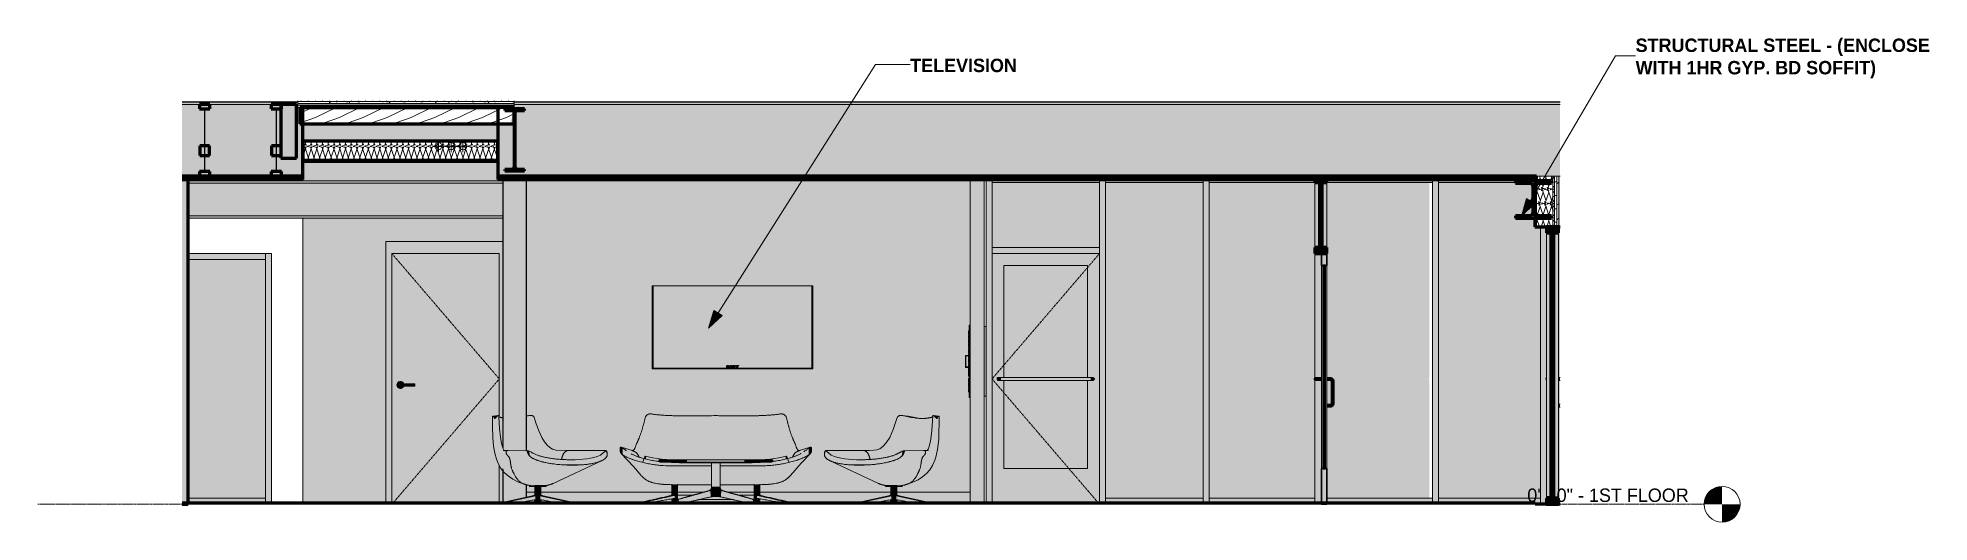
# Model space of a CAD drawing. Header units: inches. Extents: x -3547 to 717, y -19 to 229.
# Drawn here: x 83 to 717, y -6 to 156 of the extents above; entities that cross this region are included whole.
import ezdxf

# ---------------------------------------------------------------- set-up
doc = ezdxf.new("R2010")
doc.units = ezdxf.units.IN
doc.header["$MEASUREMENT"] = 0
for name, pattern in [('Dash 1_16_', [0.125, 0.0625, -0.0625]), ('Grid Line 1_2_', [0.875, 0.5, -0.125, 0.125, -0.125]), ('Hidden 1_8_', [0.1875, 0.125, -0.0625])]:
    doc.linetypes.add(name, pattern=pattern)
for name, color, linetype, lineweight in [('0-2', 250, 'Continuous', 9), ('0-4', 7, 'Continuous', 18), ('0-6', 130, 'Continuous', 5), ('A-CLNG', 13, 'Continuous', 18), ('A-CLNG-1', 7, 'Continuous', 18), ('A-CLNG-3', 13, 'Continuous', 60), ('A-CLNG-4', 10, 'Continuous', 60), ('A-CLNG-5', 251, 'Continuous', 5), ('A-CLNG-PATT-1', 250, 'Continuous', 9), ('A-CLNG-PATT-2', 13, 'Continuous', 9), ('A-DOOR', 31, 'Continuous', 18), ('A-DOOR-1', 31, 'Dash 1_16_', 9), ('A-DOOR-2', 31, 'Continuous', 9), ('A-DOOR-6', 250, 'Continuous', 9), ('A-DOOR-8', 135, 'Continuous', 18), ('A-DOOR-FRAM', 31, 'Continuous', 9), ('A-DOOR-FRAM-1', 31, 'Continuous', 18), ('A-DOOR-FRAM-4', 31, 'Continuous', 30), ('A-DOOR-GLAZ', 31, 'Continuous', 9), ('A-DOOR-GLAZ-1', 31, 'Continuous', 18), ('A-DOOR-GLAZ-2', 31, 'Continuous', 40), ('A-FLOR-2', 8, 'Continuous', 5), ('A-FLOR-4', 10, 'Continuous', 60), ('A-FLOR-LEVL', 51, 'Continuous', 9), ('A-FLOR-LEVL-1', 51, 'Grid Line 1_2_', 9), ('A-FLOR-MCUT-1', 7, 'Continuous', 18), ('A-FLOR-PATT-1', 250, 'Continuous', 9), ('A-FLOR-PATT-2', 253, 'Continuous', 9), ('A-FLOR-PATT-3', 252, 'Continuous', 9), ('A-GENM', 5, 'Continuous', 9), ('A-GLAZ-CURT', 52, 'Continuous', 9), ('A-GLAZ-CURT-1', 52, 'Continuous', 60), ('A-GLAZ-CURT-2', 90, 'Continuous', 9), ('A-GLAZ-CURT-3', 10, 'Continuous', 60), ('A-GLAZ-CWMG', 51, 'Continuous', 9), ('A-GLAZ-CWMG-1', 51, 'Continuous', 60), ('A-GLAZ-CWMG-2', 57, 'Continuous', 9), ('A-GLAZ-CWMG-3', 10, 'Continuous', 60), ('A-GLAZ-CWMG-4', 250, 'Continuous', 9), ('A-WALL', 113, 'Continuous', 18), ('A-WALL-1', 7, 'Continuous', 18), ('A-WALL-2', 113, 'Continuous', 5), ('A-WALL-3', 13, 'Continuous', 18), ('A-WALL-4', 8, 'Continuous', 5), ('A-WALL-5', 10, 'Continuous', 60), ('A-WALL-PATT-4', 252, 'Continuous', 9), ('A-WALL-PATT-5', 253, 'Continuous', 9), ('E-FIRE', 2, 'Continuous', 9), ('G-ANNO-TEXT', 231, 'Continuous', 9), ('I-FURN', 30, 'Continuous', 9), ('I-WALL', 2, 'Continuous', 18), ('I-WALL-1', 2, 'Continuous', 5), ('P-PIPE', 3, 'Continuous', 9), ('P-PIPE-CNTR', 3, 'Continuous', 9), ('S-BEAM', 12, 'Continuous', 9), ('S-BEAM-1', 250, 'Continuous', 9), ('S-BEAM-2', 10, 'Continuous', 60), ('S-BEAM-6', 31, 'Continuous', 5), ('S-COLS-1', 31, 'Continuous', 5), ('S-COLS-2', 250, 'Continuous', 9), ('S-COLS-3', 250, 'Hidden 1_8_', 9)]:
    doc.layers.add(name, color=color, linetype=linetype, lineweight=lineweight)
doc.styles.add('Century Gothic', font='ufonts.com_century-gothic.ttf', dxfattribs={"height": 4.5})
doc.styles.add('Century Gothic_B', font='GOTHICB.TTF', dxfattribs={"height": 4.5})
pattern_1 = [(161.57, (0.24, 0.24), (-1.92045124, 0.00015035), [0, -13.661, 1.517, 0]), (18.43, (-0.24, 0.24), (-1.92045124, -0.00015035), [0, -13.661, 1.517, 0]), (108.43, (0.24, 0.24), (0.95996907, -4.80073665), [4.553, -10.625]), (71.57, (-0.24, 0.24), (0.95996907, 4.80073665), [4.553, -10.625])]
pattern_2 = [(0, (0, 0), (7.68, 1.92), [0.634, -5.126, 0.634, -5.126, -30.72]), (0, (0, 0), (7.68, 1.92), [-11.52, 0.634, -10.886, 0.634, -5.126, -13.44]), (0, (0, 0), (7.68, 1.92), [-28.8, 0.634, -3.206, 0.634, -8.966]), (120, (2.88, 0.96), (-5.5027688, 5.6910751), [0.634, -5.126, 0.634, -5.126, -30.72]), (120, (2.88, 0.96), (-5.5027688, 5.6910751), [-11.52, 0.634, -10.886, 0.634, -5.126, -13.44]), (120, (2.88, 0.96), (-5.5027688, 5.6910751), [-28.8, 0.634, -3.206, 0.634, -8.966]), (240, (3.84, 4.8), (-2.1772312, -7.6110751), [0.634, -5.126, 0.634, -5.126, -30.72]), (240, (3.84, 4.8), (-2.1772312, -7.6110751), [-11.52, 0.634, -10.886, 0.634, -5.126, -13.44]), (240, (3.84, 4.8), (-2.1772312, -7.6110751), [-28.8, 0.634, -3.206, 0.634, -8.966])]
pattern_3 = [(0, (0, 0), (0, 2.399), []), (315, (0, 0), (2.3985062, 0), [3.393, -3.393]), (45, (0, 0), (2.3985062, 0), [3.393, -3.393])]
pattern_4 = [(0, (0, 0), (15.36, 3.84), [0.634, -10.886, 0.634, -10.886, -61.44]), (0, (0, 0), (15.36, 3.84), [-23.04, 0.634, -22.406, 0.634, -10.886, -26.88]), (0, (0, 0), (15.36, 3.84), [-57.6, 0.634, -7.046, 0.634, -18.566]), (120, (5.76, 1.92), (-11.0055376, 11.3821502), [0.634, -10.886, 0.634, -10.886, -61.44]), (120, (5.76, 1.92), (-11.0055376, 11.3821502), [-23.04, 0.634, -22.406, 0.634, -10.886, -26.88]), (120, (5.76, 1.92), (-11.0055376, 11.3821502), [-57.6, 0.634, -7.046, 0.634, -18.566]), (240, (7.68, 9.6), (-4.3544624, -15.2221502), [0.634, -10.886, 0.634, -10.886, -61.44]), (240, (7.68, 9.6), (-4.3544624, -15.2221502), [-23.04, 0.634, -22.406, 0.634, -10.886, -26.88]), (240, (7.68, 9.6), (-4.3544624, -15.2221502), [-57.6, 0.634, -7.046, 0.634, -18.566])]

msp = doc.modelspace()

# ---------------------------------------------------------------- texts
at = {"layer": 'A-FLOR-LEVL', "insert": (582.05814, 5.27539), "char_height": 4.5, "width": 64.9935, "attachment_point": 1, "style": 'Century Gothic'}
msp.add_mtext('0\' - 0" - 1ST FLOOR', dxfattribs=at)
at = {"layer": 'G-ANNO-TEXT', "char_height": 4.5, "attachment_point": 1, "style": 'Century Gothic_B'}
for s, insert, width in [('STRUCTURAL STEEL - (ENCLOSE', (618.37621, 156.06569), 109.8375), ('TELEVISION', (375.22547, 149.31443), 40.7535), ('WITH 1HR GYP. BD SOFFIT)', (618.37621, 148.56569), 94.233)]:
    msp.add_mtext(s, dxfattribs=dict(at, insert=insert, width=width))

# ---------------------------------------------------------------- blocks, each defined once
blk = doc.blocks.new('STOREFRONT DOOR A - ALUM_ STILE W_ GLASS INSET-2790937-INTERIOR ELEVATION - LOBBY _101_ - WEST WALL')
at = {"layer": 'A-DOOR-8'}
for points in [[(3827.14, 41.57), (3827.12, 42), (3826.89, 42), (3826.93, 41.81), (3826.99, 41.71), (3827.09, 41.6), (3827.12, 41.58)], [(3826.97, 42), (3827.14, 42), (3827.14, 42.42), (3826.98, 42.28), (3826.92, 42.18), (3826.9, 42.13), (3826.9, 42), (3826.95, 42)], [(3831.14, 41.5), (3831.68, 41.52), (3831.68, 42.5), (3831.14, 42.48), (3831.14, 41.52)], [(3831.14, 32.5), (3831.68, 32.52), (3831.68, 33.5), (3831.14, 33.48), (3831.14, 32.52)]]:
    blk.add_hatch(color=256, dxfattribs=at).paths.add_polyline_path(points, flags=0)
at = {"layer": 'A-DOOR-6'}
for p, q in [((3831.68, 42.5), (3831.14, 42.5)), ((3831.14, 41.5), (3831.68, 41.5)), ((3831.68, 33.5), (3831.14, 33.5)), ((3831.14, 32.5), (3831.68, 32.5))]:
    blk.add_line(p, q, dxfattribs=at)
at = {"layer": 'A-DOOR-6', "flags": 128}
for points in [[(3826.89, 42.04), (3826.89, 42.06), (3826.89, 42.08)], [(3826.89, 41.92), (3826.89, 41.93), (3826.89, 41.95)], [(3826.94, 41.78), (3826.93, 41.8), (3826.92, 41.82), (3826.91, 41.84)], [(3826.92, 42.18), (3826.93, 42.19), (3826.93, 42.21)], [(3826.97, 42.28), (3826.99, 42.3), (3827, 42.31)], [(3827, 41.68), (3826.99, 41.7), (3826.98, 41.71)], [(3827.05, 42.37), (3827.07, 42.39), (3827.08, 42.4), (3827.1, 42.41), (3827.12, 42.42), (3827.13, 42.43)], [(3827.1, 41.59), (3827.09, 41.6), (3827.07, 41.61)]]:
    blk.add_lwpolyline(points, dxfattribs=at)
blk = doc.blocks.new('System Panel - Glazed-2762267-INTERIOR ELEVATION - LOBBY _101_ - WEST WALL')
at = {"layer": 'A-GLAZ-CURT-2'}
blk.add_hatch(color=256, dxfattribs=at).paths.add_polyline_path([(3829.39, 2), (3829.64, 2), (3829.64, 91), (3828.64, 91), (3828.64, 2)], flags=0)
at = {"layer": 'A-GLAZ-CURT-3'}
for p, q in [((3828.64, 91), (3828.64, 2)), ((3829.64, 91), (3828.64, 91)), ((3829.64, 2), (3829.64, 91)), ((3828.64, 2), (3829.64, 2))]:
    blk.add_line(p, q, dxfattribs=at)
blk = doc.blocks.new('Rectangular Mullion - 2_ x 4_ rectangular-2647654-INTERIOR ELEVATION - LOBBY _101_ - WEST WALL')
at = {"layer": 'A-GLAZ-CWMG-2'}
blk.add_hatch(color=256, dxfattribs=at).paths.add_polyline_path([(3827.14, 0), (3831.14, 0), (3831.14, 2), (3827.14, 2), (3827.14, 0.21)], flags=0)
at = {"layer": 'A-GLAZ-CWMG-3'}
for p, q in [((3827.14, 2), (3827.14, 0)), ((3831.14, 2), (3827.14, 2)), ((3827.14, 0), (3831.14, 0)), ((3831.14, 0), (3831.14, 2))]:
    blk.add_line(p, q, dxfattribs=at)
blk = doc.blocks.new('Rectangular Mullion - 2_ x 4_ rectangular-2762259-INTERIOR ELEVATION - LOBBY _101_ - WEST WALL')
at = {"layer": 'A-GLAZ-CWMG-2'}
h = blk.add_hatch(color=256, dxfattribs=at)
h.paths.add_polyline_path([(3828.64, 2), (3828.64, 35.25), (3827.14, 35.25), (3827.14, 2)], flags=0)
h.paths.add_polyline_path([(3829.64, 2), (3831.14, 2), (3831.14, 35.25), (3829.64, 35.25), (3829.64, 16.87)], flags=0)
at = {"layer": 'A-GLAZ-CWMG-4'}
for p, q in [((3827.14, 2), (3827.14, 35.25)), ((3831.14, 35.25), (3831.14, 2))]:
    blk.add_line(p, q, dxfattribs=at)
blk = doc.blocks.new('System Panel - Glazed-3216286-INTERIOR ELEVATION - LOBBY _101_ - WEST WALL')
at = {"layer": 'A-GLAZ-CURT-2'}
blk.add_hatch(color=256, dxfattribs=at).paths.add_polyline_path([(3371.87, 2), (3397.82, 2), (3397.82, 82), (3371.87, 82), (3371.87, 67.57)], flags=0)
blk = doc.blocks.new('Rectangular Mullion - 2_ x 4_ rectangular-3216287-INTERIOR ELEVATION - LOBBY _101_ - WEST WALL')
at = {"layer": 'A-GLAZ-CWMG-2'}
blk.add_hatch(color=256, dxfattribs=at).paths.add_polyline_path([(3398.66, 0.38), (3399.82, 0.38), (3399.82, 84), (3397.82, 84), (3397.82, 0.38)], flags=0)
at = {"layer": 'A-GLAZ-CWMG-4'}
blk.add_line((3397.82, 0.38), (3397.82, 84), dxfattribs=at)
blk = doc.blocks.new('Rectangular Mullion - 2_ x 4_ rectangular-2647656-INTERIOR ELEVATION - LOBBY _101_ - WEST WALL')
at = {"layer": 'A-GLAZ-CWMG-2'}
blk.add_hatch(color=256, dxfattribs=at).paths.add_polyline_path([(3828.64, 91), (3831.14, 91), (3831.14, 93), (3827.14, 93), (3827.14, 91)], flags=0)
at = {"layer": 'A-GLAZ-CWMG-3'}
for p, q in [((3827.14, 93), (3827.14, 91)), ((3831.14, 93), (3827.14, 93)), ((3827.14, 91), (3831.14, 91)), ((3831.14, 91), (3831.14, 93))]:
    blk.add_line(p, q, dxfattribs=at)
blk = doc.blocks.new('Rectangular Mullion - 2_ x 4_ rectangular-2351883-INTERIOR ELEVATION - LOBBY _101_ - WEST WALL')
at = {"layer": 'A-GLAZ-CWMG-2'}
blk.add_hatch(color=256, dxfattribs=at).paths.add_polyline_path([(3371.87, 82), (3397.82, 82), (3397.82, 84), (3371.87, 84)], flags=0)
at = {"layer": 'A-GLAZ-CWMG-4'}
for p, q in [((3397.82, 84), (3397.82, 82)), ((3397.82, 82), (3371.87, 82))]:
    blk.add_line(p, q, dxfattribs=at)
blk = doc.blocks.new('Rectangular Mullion - 2_ x 4_ rectangular-2351885-INTERIOR ELEVATION - LOBBY _101_ - WEST WALL')
at = {"layer": 'A-GLAZ-CWMG-2'}
blk.add_hatch(color=256, dxfattribs=at).paths.add_polyline_path([(3397.82, 0.38), (3397.82, 2), (3371.87, 2), (3371.87, 0.38)], flags=0)
at = {"layer": 'A-GLAZ-CWMG-4'}
for p, q in [((3371.87, 2), (3397.82, 2)), ((3397.82, 2), (3397.82, 0.38))]:
    blk.add_line(p, q, dxfattribs=at)
blk = doc.blocks.new('Rectangular Mullion - 2_ x 4_ rectangular-2762260-INTERIOR ELEVATION - LOBBY _101_ - WEST WALL')
at = {"layer": 'A-GLAZ-CWMG-2'}
h = blk.add_hatch(color=256, dxfattribs=at)
h.paths.add_polyline_path([(3828.64, 35.25), (3828.64, 91), (3827.14, 91), (3827.14, 35.25)], flags=0)
h.paths.add_polyline_path([(3829.64, 35.25), (3831.14, 35.25), (3831.14, 91), (3829.64, 91), (3829.64, 37.99)], flags=0)
at = {"layer": 'A-GLAZ-CWMG-4'}
for p, q in [((3827.14, 35.25), (3827.14, 91)), ((3831.14, 91), (3831.14, 35.25))]:
    blk.add_line(p, q, dxfattribs=at)
blk = doc.blocks.new('CTR - 1st Phase - Shell_rvt-5-INTERIOR ELEVATION - LOBBY _101_ - WEST WALL')
at = {"layer": 'A-CLNG-5'}
h = blk.add_hatch(color=256, dxfattribs=at)
h.paths.add_polyline_path([(3822.47, 109.5), (3823.83, 109.5), (3823.82, 110), (3475.7, 110), (3475.7, 109.5), (3802.81, 109.5)], flags=0)
h.paths.add_polyline_path([(3398.07, 109.5), (3410.3, 109.5), (3410.3, 110), (3369.85, 109.98), (3369.85, 109.5), (3397.89, 109.5)], flags=0)
at = {"layer": 'A-CLNG-PATT-1'}
h = blk.add_hatch(dxfattribs=at)
h.set_pattern_fill('FP_17', color=256, style=0, pattern_type=2)
h.set_pattern_definition(pattern_4)
h.paths.add_polyline_path([(3485.31, 108.87), (3823.83, 108.87), (3823.82, 109.5), (3475.7, 109.5), (3475.7, 108.87), (3484.98, 108.87)], flags=0)
h.paths.add_polyline_path([(3383.81, 108.87), (3410.3, 108.87), (3410.3, 109.5), (3369.85, 109.48), (3369.85, 108.87), (3380.48, 108.87)], flags=0)
at = {"layer": 'A-FLOR-2'}
h = blk.add_hatch(color=256, dxfattribs=at)
h.paths.add_polyline_path([(3802.81, 134.75), (3831.68, 134.76), (3831.68, 134.87), (3481.17, 134.87), (3481.17, 134.75), (3773.95, 134.75)], flags=0)
h.paths.add_polyline_path([(3400.67, 134.75), (3408.67, 134.75), (3408.67, 134.87), (3369.85, 134.87), (3369.85, 134.75), (3400.65, 134.75)], flags=0)
blk.add_hatch(color=256, dxfattribs=at).paths.add_polyline_path([(3409.98, 133.75), (3481.17, 133.75), (3481.17, 134.25), (3408.67, 134.25), (3408.67, 133.75), (3409.92, 133.75)], flags=0)
at = {"layer": 'A-FLOR-PATT-1'}
h = blk.add_hatch(dxfattribs=at)
h.set_pattern_fill('FP_21', color=256, style=0, pattern_type=2)
h.set_pattern_definition(pattern_3)
h.paths.add_polyline_path([(3427.58, 135), (3481.17, 135), (3481.17, 135.18), (3408.67, 135.18), (3408.67, 135), (3417.27, 135)], flags=0)
h = blk.add_hatch(dxfattribs=at)
h.set_pattern_fill('FP_21', color=256, style=0, pattern_type=2)
h.set_pattern_definition(pattern_3)
h.paths.add_polyline_path([(3410.44, 133), (3481.17, 133), (3481.17, 133.75), (3408.67, 133.75), (3408.67, 133), (3410.3, 133)], flags=0)
h = blk.add_hatch(dxfattribs=at)
h.set_pattern_fill('FP_15', color=256, style=0, pattern_type=2)
h.set_pattern_definition([(135, (0, 0), (-2.1213203, -2.1213203), [])])
h.paths.add_polyline_path([(3555.66, 0), (3823.32, 0), (3823.32, 0.37), (3369.85, 0.37), (3369.85, 0), (3553.86, 0)], flags=0)
at = {"layer": 'A-FLOR-PATT-2'}
h = blk.add_hatch(dxfattribs=at)
h.set_pattern_fill('FP_20', color=256, style=0, pattern_type=2)
h.set_pattern_definition(pattern_2)
h.paths.add_polyline_path([(3633.95, 134.87), (3831.68, 134.88), (3831.68, 135.18), (3481.17, 135.18), (3481.17, 134.87), (3600.76, 134.87)], flags=0)
h.paths.add_polyline_path([(3400.67, 134.87), (3408.67, 134.87), (3408.67, 135.18), (3369.85, 135.18), (3369.85, 134.87), (3400.65, 134.87)], flags=0)
h = blk.add_hatch(dxfattribs=at)
h.set_pattern_fill('FP_21', color=256, style=0, pattern_type=2)
h.set_pattern_definition(pattern_3)
h.paths.add_polyline_path([(3600.76, 134), (3831.68, 134.02), (3831.68, 134.75), (3481.17, 134.75), (3481.17, 134), (3499.17, 134)], flags=0)
h.paths.add_polyline_path([(3369.85, 134), (3408.67, 134), (3408.67, 134.75), (3369.85, 134.75), (3369.85, 134.01)], flags=0)
h = blk.add_hatch(dxfattribs=at)
h.set_pattern_fill('FP_20', color=256, style=0, pattern_type=2)
h.set_pattern_definition(pattern_2)
h.paths.add_polyline_path([(3427.58, 134.25), (3481.17, 134.25), (3481.17, 135), (3408.67, 135), (3408.67, 134.25), (3417.27, 134.25)], flags=0)
h = blk.add_hatch(dxfattribs=at)
h.set_pattern_fill('FP_20', color=256, style=0, pattern_type=2)
h.set_pattern_definition(pattern_2)
h.paths.add_polyline_path([(3555.66, -0.03), (3823.32, -0.03), (3823.32, 0), (3369.85, 0), (3369.85, -0.03), (3553.86, -0.03)], flags=0)
at = {"layer": 'A-FLOR-PATT-3'}
h = blk.add_hatch(dxfattribs=at)
h.set_pattern_fill('FP_12', color=256, style=0, pattern_type=2)
h.set_pattern_definition(pattern_1)
h.paths.add_polyline_path([(3369.85, 110), (3410.3, 110), (3410.3, 127.5), (3409.3, 127.5), (3409.3, 133), (3408.67, 133), (3408.67, 134), (3369.85, 134), (3369.85, 118.28)], flags=0)
h.paths.add_polyline_path([(3475.7, 110), (3831.68, 110), (3831.68, 134), (3481.17, 134), (3481.17, 133), (3479.86, 127.5), (3475.7, 127.5), (3475.7, 115.63)], flags=0)
at = {"layer": 'A-WALL-3'}
h = blk.add_hatch(color=256, dxfattribs=at)
h.paths.add_polyline_path([(3831.68, -0.03), (3831.68, 0), (3831.32, 0), (3831.32, -0.03)], flags=0)
h.paths.add_polyline_path([(3831.32, 93), (3831.68, 93), (3831.68, 110), (3831.32, 110), (3831.32, 101.37)], flags=0)
at = {"layer": 'A-WALL-4'}
h = blk.add_hatch(color=256, dxfattribs=at)
h.paths.add_polyline_path([(3831.14, 0), (3831.68, 0.02), (3831.68, 32.5), (3831.14, 32.5), (3831.14, 0.04)], flags=0)
h.paths.add_polyline_path([(3831.68, 33.5), (3831.68, 41.5), (3831.14, 41.5), (3831.14, 33.5)], flags=0)
h.paths.add_polyline_path([(3831.14, 42.5), (3831.68, 42.5), (3831.68, 93), (3831.14, 93), (3831.14, 44.33)], flags=0)
at = {"layer": 'A-WALL-PATT-4'}
h = blk.add_hatch(dxfattribs=at)
h.set_pattern_fill('FP_22', color=256, style=0, pattern_type=2)
h.set_pattern_definition([(216.87, (4.8, 12), (35.9999571, 24.0000643), [6, -54]), (206.565, (12, 8.4), (-12.000093, -12.000519), [13.416, -13.416]), (198.435, (12, 2.4), (-23.9997794, -12.0002327), [7.589, -30.358])])
h.paths.add_polyline_path([(3831.32, -0.03), (3831.32, -0.03), (3831.32, 0), (3830.57, 0), (3830.57, -0.03), (3831.14, -0.03)], flags=0)
h.paths.add_polyline_path([(3831.32, 93), (3831.32, 110), (3830.57, 110), (3830.57, 93), (3831.14, 93)], flags=0)
at = {"layer": 'A-WALL-PATT-5'}
h = blk.add_hatch(dxfattribs=at)
h.set_pattern_fill('FP_17', color=256, style=0, pattern_type=2)
h.set_pattern_definition(pattern_4)
h.paths.add_polyline_path([(3823.82, -0.03), (3823.82, 0), (3823.32, 0), (3823.33, -0.03)], flags=0)
h.paths.add_polyline_path([(3823.2, 93), (3823.82, 93), (3823.82, 108.87), (3823.2, 108.87), (3823.2, 101.37)], flags=0)
h = blk.add_hatch(dxfattribs=at)
h.set_pattern_fill('FP_12', color=256, style=0, pattern_type=2)
h.set_pattern_definition(pattern_1)
h.paths.add_polyline_path([(3825.14, -0.03), (3829.32, -0.03), (3829.32, 0), (3823.82, 0), (3823.82, -0.03), (3823.89, -0.03)], flags=0)
h.paths.add_polyline_path([(3829.32, 93), (3829.32, 110), (3823.83, 110), (3823.82, 93), (3827.14, 93)], flags=0)
h = blk.add_hatch(dxfattribs=at)
h.set_pattern_fill('FP_21', color=256, style=0, pattern_type=2)
h.set_pattern_definition(pattern_3)
h.paths.add_polyline_path([(3829.32, -0.03), (3829.82, -0.03), (3829.82, 0), (3829.32, 0)], flags=0)
h.paths.add_polyline_path([(3829.82, 93), (3829.82, 110), (3829.32, 110), (3829.32, 93)], flags=0)
h = blk.add_hatch(dxfattribs=at)
h.set_pattern_fill('FP_23', color=256, style=0, pattern_type=2)
h.set_pattern_definition([(0, (0, 0), (0, 4.5), []), (90, (0, 0), (-4.5, 3e-16), [])])
h.paths.add_polyline_path([(3830.57, -0.03), (3830.57, -0.03), (3830.57, 0), (3829.82, 0), (3829.82, -0.03)], flags=0)
h.paths.add_polyline_path([(3829.82, 93), (3830.57, 93), (3830.57, 110), (3829.82, 110), (3829.82, 101.37)], flags=0)
at = {"layer": 'A-CLNG-1'}
for p, q in [((3410.3, 109.5), (3369.85, 109.5)), ((3823.83, 109.5), (3475.7, 109.5))]:
    blk.add_line(p, q, dxfattribs=at)
at = {"layer": 'A-CLNG-4'}
for p, q in [((3410.3, 110), (3369.85, 110)), ((3369.85, 108.87), (3410.3, 108.87)), ((3410.3, 108.87), (3410.3, 110)), ((3823.83, 110), (3475.7, 110)), ((3475.7, 110), (3475.7, 108.87)), ((3475.7, 108.87), (3823.83, 108.87)), ((3823.83, 108.87), (3823.83, 110))]:
    blk.add_line(p, q, dxfattribs=at)
at = {"layer": 'A-FLOR-4'}
for p, q in [((3410.3, 110), (3410.3, 133)), ((3410.3, 133), (3475.7, 133)), ((3475.7, 133), (3475.7, 110)), ((3369.85, 110), (3410.3, 110)), ((3475.7, 110), (3823.2, 110)), ((3823.32, 0.37), (3369.85, 0.37)), ((3823.32, 0), (3823.32, 0.37))]:
    blk.add_line(p, q, dxfattribs=at)
at = {"layer": 'A-FLOR-MCUT-1'}
for p, q in [((3408.67, 134.87), (3369.85, 134.87)), ((3408.67, 134.75), (3369.85, 134.75)), ((3408.67, 134), (3369.85, 134)), ((3408.67, 135), (3408.67, 135.18)), ((3408.67, 135.18), (3408.67, 135)), ((3481.17, 135), (3408.67, 135)), ((3408.67, 134.75), (3408.67, 134.87)), ((3408.67, 134.87), (3408.67, 134.75)), ((3408.67, 134.25), (3408.67, 134.75)), ((3408.67, 134.75), (3408.67, 134.25)), ((3408.67, 134), (3408.67, 134.25)), ((3481.17, 134.25), (3408.67, 134.25)), ((3408.67, 134.25), (3408.67, 134)), ((3408.67, 133.75), (3408.67, 134)), ((3408.67, 134), (3408.67, 133.75)), ((3408.67, 133), (3408.67, 133.75)), ((3481.17, 133.75), (3408.67, 133.75)), ((3408.67, 133.75), (3408.67, 133)), ((3481.17, 135.18), (3481.17, 135)), ((3481.17, 135), (3481.17, 135.18)), ((3831.68, 134.87), (3481.17, 134.87)), ((3481.17, 134.87), (3481.17, 134.75)), ((3481.17, 134.75), (3481.17, 134.87)), ((3831.68, 134.75), (3481.17, 134.75)), ((3481.17, 134.75), (3481.17, 134.25)), ((3481.17, 134.25), (3481.17, 134.75)), ((3481.17, 134.25), (3481.17, 134)), ((3481.17, 134), (3481.17, 134.25)), ((3831.68, 134), (3481.17, 134)), ((3481.17, 134), (3481.17, 133.75)), ((3481.17, 133.75), (3481.17, 134)), ((3481.17, 133.75), (3481.17, 133)), ((3481.17, 133), (3481.17, 133.75)), ((3410.3, 133), (3408.67, 133)), ((3408.67, 133), (3410.3, 133)), ((3481.17, 133), (3475.7, 133)), ((3475.7, 133), (3481.17, 133)), ((3823.2, 110), (3823.82, 110)), ((3823.82, 110), (3829.32, 110)), ((3829.32, 110), (3829.82, 110)), ((3829.82, 110), (3830.57, 110)), ((3830.57, 110), (3831.32, 110)), ((3831.32, 110), (3831.68, 110)), ((3823.32, -0.03), (3823.32, 0)), ((3823.32, 0), (3369.85, 0))]:
    blk.add_line(p, q, dxfattribs=at)
at = {"layer": 'A-WALL-1'}
for p, q in [((3410.3, 108.87), (3410.3, 108.37)), ((3823.82, 110), (3823.2, 110)), ((3829.32, 110), (3823.82, 110)), ((3823.82, 93), (3823.82, 110)), ((3829.82, 110), (3829.32, 110)), ((3829.32, 93), (3829.32, 110)), ((3830.57, 110), (3829.82, 110)), ((3829.82, 93), (3829.82, 110)), ((3831.32, 110), (3830.57, 110)), ((3830.57, 93), (3830.57, 110)), ((3831.68, 110), (3831.32, 110)), ((3831.32, 93), (3831.32, 110)), ((3410.3, 95.87), (3410.3, 0.37)), ((3371.87, 84), (3399.82, 84)), ((3399.82, 84), (3399.82, 0.37)), ((3823.32, 0), (3823.32, -0.03)), ((3823.82, -0.03), (3823.82, 0)), ((3829.32, -0.03), (3829.32, 0)), ((3829.82, -0.03), (3829.82, 0)), ((3830.57, -0.03), (3830.57, 0)), ((3831.32, -0.03), (3831.32, 0))]:
    blk.add_line(p, q, dxfattribs=at)
at = {"layer": 'A-WALL-5'}
for p, q in [((3823.2, 110), (3823.2, 93)), ((3823.2, 93), (3831.68, 93)), ((3831.68, 0), (3823.32, 0))]:
    blk.add_line(p, q, dxfattribs=at)
at = {"layer": '0-4'}
for name in ['Rectangular Mullion - 2_ x 4_ rectangular-2647656-INTERIOR ELEVATION - LOBBY _101_ - WEST WALL', 'Rectangular Mullion - 2_ x 4_ rectangular-2762260-INTERIOR ELEVATION - LOBBY _101_ - WEST WALL', 'System Panel - Glazed-2762267-INTERIOR ELEVATION - LOBBY _101_ - WEST WALL', 'Rectangular Mullion - 2_ x 4_ rectangular-2351883-INTERIOR ELEVATION - LOBBY _101_ - WEST WALL', 'Rectangular Mullion - 2_ x 4_ rectangular-3216287-INTERIOR ELEVATION - LOBBY _101_ - WEST WALL', 'System Panel - Glazed-3216286-INTERIOR ELEVATION - LOBBY _101_ - WEST WALL', 'STOREFRONT DOOR A - ALUM_ STILE W_ GLASS INSET-2790937-INTERIOR ELEVATION - LOBBY _101_ - WEST WALL', 'Rectangular Mullion - 2_ x 4_ rectangular-2762259-INTERIOR ELEVATION - LOBBY _101_ - WEST WALL', 'Rectangular Mullion - 2_ x 4_ rectangular-2351885-INTERIOR ELEVATION - LOBBY _101_ - WEST WALL', 'Rectangular Mullion - 2_ x 4_ rectangular-2647654-INTERIOR ELEVATION - LOBBY _101_ - WEST WALL']:
    blk.add_blockref(name, (0, 0), dxfattribs=at)
blk = doc.blocks.new('LVL-Laminated Veneer Lumber - 4X6 S_ PINE - NO_ 1-1619286-INTERIOR ELEVATION - LOBBY _101_ - WEST WALL')
at = {"layer": 'S-BEAM'}
h = blk.add_hatch(dxfattribs=at)
h.set_pattern_fill('FP_6', color=256, style=0, pattern_type=2)
h.set_pattern_definition([(216.87, (3.199, 7.997), (23.9897714, 15.99364286), [3.998, -35.986]), (206.565, (7.997, 5.598), (-7.9970807, -7.996619), [8.941, -8.941]), (198.435, (7.997, 1.599), (-15.9938446, -7.9970983), [5.058, -20.23])])
h.paths.add_polyline_path([(3456.44, 127.5), (3479.86, 127.5), (3481.17, 133), (3409.3, 133), (3409.3, 127.5), (3427.58, 127.5)], flags=0)
at = {"layer": 'S-BEAM-2'}
for p, q in [((3409.3, 133), (3409.3, 127.5)), ((3481.17, 133), (3409.3, 133)), ((3409.3, 127.5), (3481.17, 127.5)), ((3481.17, 127.5), (3481.17, 133))]:
    blk.add_line(p, q, dxfattribs=at)
blk = doc.blocks.new('W-Wide Flange - W21X50-2394159-INTERIOR ELEVATION - LOBBY _101_ - WEST WALL')
at = {"layer": 'S-BEAM-2'}
for p, q in [((3484.59, 132.5), (3478.06, 132.5)), ((3478.06, 132.5), (3478.06, 131.96)), ((3478.06, 131.96), (3480.42, 131.96)), ((3481.13, 131.25), (3481.13, 112.95)), ((3481.51, 112.95), (3481.51, 131.25)), ((3482.23, 131.96), (3484.59, 131.96)), ((3484.59, 131.96), (3484.59, 132.5)), ((3480.42, 112.23), (3478.06, 112.23)), ((3478.06, 112.23), (3478.06, 111.7)), ((3478.06, 111.7), (3484.59, 111.7)), ((3484.59, 112.23), (3482.23, 112.23)), ((3484.59, 111.7), (3484.59, 112.23))]:
    blk.add_line(p, q, dxfattribs=at)
for centre, start, end in [((3480.42, 131.25), 0, 90), ((3482.23, 131.25), 90, 180), ((3480.42, 112.95), 270, 0), ((3482.23, 112.95), 180, 270)]:
    blk.add_arc(centre, 0.715, start, end, dxfattribs=at)
blk = doc.blocks.new('HSS-Hollow Structural Section-Column - HSS8X8X3_16-2280319-INTERIOR ELEVATION - LOBBY _101_ - WEST WALL')
at = {"layer": 'S-COLS-3'}
for p, q in [((3477.5, 108.88), (3477.5, 18.6)), ((3485.15, 17.95), (3485.15, 108.87)), ((3477.5, 11.65), (3477.5, 0.61)), ((3485.15, 2.36), (3485.15, 6.54)), ((3485.15, 0.38), (3485.15, 0.97))]:
    blk.add_line(p, q, dxfattribs=at)
blk = doc.blocks.new('TRUSS - 24_-2435712-INTERIOR ELEVATION - LOBBY _101_ - WEST WALL')
at = {"layer": 'S-BEAM-1'}
for p, q in [((3377.37, 133.75), (3377.5, 133.75)), ((3377.37, 111.5), (3377.37, 132.5)), ((3377.5, 132.5), (3377.5, 111.5))]:
    blk.add_line(p, q, dxfattribs=at)
at = {"layer": 'S-BEAM-2'}
for p, q in [((3379.19, 134), (3375.69, 134)), ((3375.69, 134), (3375.69, 132.5)), ((3379.19, 132.5), (3379.19, 134)), ((3375.69, 132.5), (3379.19, 132.5)), ((3379.06, 120.13), (3375.81, 120.13)), ((3375.81, 120.13), (3375.81, 116.88)), ((3375.81, 116.88), (3379.06, 116.88)), ((3379.06, 116.88), (3379.06, 120.13)), ((3379.19, 111.5), (3375.69, 111.5)), ((3375.69, 111.5), (3375.69, 110)), ((3375.69, 110), (3379.19, 110)), ((3379.19, 110), (3379.19, 111.5))]:
    blk.add_line(p, q, dxfattribs=at)
blk = doc.blocks.new('CTR - 1st Phase - Structure_rvt-5-INTERIOR ELEVATION - LOBBY _101_ - WEST WALL')
at = {"layer": 'S-BEAM'}
h = blk.add_hatch(dxfattribs=at)
h.set_pattern_fill('FP_24', color=256, style=0, pattern_type=2)
h.set_pattern_definition([(45, (0, 0), (-4.751758, 4.751758), []), (45, (0, 7.2), (-4.751758, 4.751758), [])])
h.paths.add_polyline_path([(3823.2, 95.87), (3823.2, 97.12), (3823.08, 97.56), (3823.08, 106.69), (3823.2, 107.13), (3823.2, 108.37), (3816.77, 108.37), (3816.77, 107.56), (3821.69, 107.56), (3822.13, 107.45), (3822.45, 107.13), (3822.57, 106.69), (3822.57, 97.56), (3822.45, 97.12), (3822.13, 96.8), (3821.69, 96.68), (3816.77, 96.68), (3816.77, 95.87)], flags=0)
at = {"layer": 'S-BEAM-6'}
for points in [[(3377.8, 107.56), (3477.32, 107.56), (3477.32, 108.37), (3371.87, 108.37), (3371.87, 107.56), (3376.49, 107.56)], [(3477.32, 106.69), (3477.32, 107.56), (3371.87, 107.56), (3371.87, 106.69), (3470.88, 106.69)], [(3456.44, 97.56), (3477.32, 97.56), (3477.32, 106.69), (3371.87, 106.69), (3371.87, 97.56), (3427.58, 97.56)], [(3410.3, 96.68), (3477.32, 96.68), (3477.32, 97.56), (3371.87, 97.56), (3371.87, 96.68), (3409.92, 96.68)], [(3445.37, 95.87), (3477.32, 95.87), (3477.32, 96.68), (3371.87, 96.68), (3371.87, 95.87), (3438.17, 95.87)]]:
    blk.add_hatch(color=256, dxfattribs=at).paths.add_polyline_path(points, flags=0)
at = {"layer": 'S-COLS-1'}
h = blk.add_hatch(color=256, dxfattribs=at)
h.paths.add_polyline_path([(3477.35, 0.5), (3477.35, 0.52), (3477.34, 0.5)], flags=0)
h.paths.add_polyline_path([(3477.37, 0.48), (3477.37, 0.5), (3477.37, 0.48)], flags=0)
h.paths.add_polyline_path([(3477.32, 0.57), (3477.67, 0.65), (3477.65, 11.4), (3477.48, 11.65), (3477.37, 11.78), (3477.32, 11.78), (3477.32, 0.99)], flags=0)
h.paths.add_polyline_path([(3477.53, 18.07), (3477.41, 18.09), (3477.51, 18.08)], flags=0)
h.paths.add_polyline_path([(3477.67, 18.24), (3477.67, 108.87), (3477.32, 108.87), (3477.34, 18.93), (3477.44, 18.68), (3477.66, 18.25)], flags=0)
h = blk.add_hatch(color=256, dxfattribs=at)
h.paths.add_polyline_path([(3481.85, 0.38), (3484.98, 0.38), (3484.98, 0.94), (3482.13, 0.43)], flags=0)
h.paths.add_polyline_path([(3477.78, 0.48), (3477.78, 0.5), (3477.74, 0.48)], flags=0)
h.paths.add_polyline_path([(3477.93, 0.48), (3477.96, 0.53), (3477.78, 0.51), (3477.86, 0.51), (3477.93, 0.5)], flags=0)
h.paths.add_polyline_path([(3477.67, 0.65), (3484.98, 2.31), (3484.98, 6.59), (3483.89, 6.95), (3483.07, 7.25), (3481.87, 7.77), (3480.95, 8.28), (3480.24, 8.71), (3479.68, 9.14), (3479.12, 9.63), (3478.79, 9.97), (3478.29, 10.55), (3477.67, 11.35), (3477.67, 0.99)], flags=0)
h.paths.add_polyline_path([(3484.98, 17.96), (3484.98, 108.87), (3477.67, 108.87), (3477.69, 18.2), (3477.8, 18.05), (3478.82, 18.05), (3479.2, 17.99), (3481.48, 17.98), (3484.57, 17.96)], flags=0)
h = blk.add_hatch(color=256, dxfattribs=at)
h.paths.add_polyline_path([(3485.32, 0.38), (3485.32, 0.38), (3485.31, 1), (3484.98, 0.94), (3484.98, 0.38), (3485.31, 0.38)], flags=0)
h.paths.add_polyline_path([(3484.98, 2.3), (3485.32, 2.39), (3485.31, 6.5), (3484.98, 6.58), (3484.98, 2.31)], flags=0)
h.paths.add_polyline_path([(3485.32, 17.95), (3485.31, 108.87), (3484.98, 108.87), (3484.98, 17.96), (3485.32, 17.95)], flags=0)
at = {"layer": 'S-BEAM-1'}
for p, q in [((3371.87, 108.37), (3477.32, 108.37)), ((3477.32, 107.56), (3477.32, 108.37)), ((3371.87, 107.56), (3477.32, 107.56)), ((3371.87, 96.68), (3477.32, 96.68)), ((3371.87, 95.87), (3477.32, 95.87)), ((3477.32, 95.87), (3477.32, 96.68))]:
    blk.add_line(p, q, dxfattribs=at)
at = {"layer": 'S-BEAM-2'}
for p, q in [((3408.17, 134), (3402.92, 134)), ((3402.92, 134), (3402.92, 116)), ((3408.17, 116), (3408.17, 134)), ((3402.92, 116), (3408.17, 116)), ((3828.87, 108.37), (3816.77, 108.37)), ((3816.77, 108.37), (3816.77, 107.56)), ((3828.87, 107.56), (3828.87, 108.37)), ((3816.77, 107.56), (3821.69, 107.56)), ((3822.57, 106.69), (3822.57, 97.56)), ((3823.08, 97.56), (3823.08, 106.69)), ((3823.96, 107.56), (3828.87, 107.56)), ((3821.69, 96.68), (3816.77, 96.68)), ((3816.77, 96.68), (3816.77, 95.87)), ((3816.77, 95.87), (3828.87, 95.87)), ((3828.87, 96.68), (3823.96, 96.68)), ((3828.87, 95.87), (3828.87, 96.68))]:
    blk.add_line(p, q, dxfattribs=at)
for centre, start, end in [((3821.69, 106.69), 0, 90), ((3823.96, 106.69), 90, 180), ((3821.69, 97.56), 270, 0), ((3823.96, 97.56), 180, 270)]:
    blk.add_arc(centre, 0.878, start, end, dxfattribs=at)
at = {"layer": 'S-COLS-2'}
for p, q in [((3477.32, 108.88), (3477.32, 108.37)), ((3485.32, 17.95), (3485.32, 108.87)), ((3477.32, 107.56), (3477.32, 96.68)), ((3477.32, 95.87), (3477.32, 18.88)), ((3477.32, 11.91), (3477.32, 0.57)), ((3485.32, 2.38), (3485.32, 6.5)), ((3477.32, 0.53), (3477.32, 0.5)), ((3485.32, 0.38), (3485.32, 1))]:
    blk.add_line(p, q, dxfattribs=at)
at = {"layer": '0-2'}
for name, p in [('TRUSS - 24_-2435712-INTERIOR ELEVATION - LOBBY _101_ - WEST WALL', (0, 0)), ('TRUSS - 24_-2435712-INTERIOR ELEVATION - LOBBY _101_ - WEST WALL', (24, 0)), ('LVL-Laminated Veneer Lumber - 4X6 S_ PINE - NO_ 1-1619286-INTERIOR ELEVATION - LOBBY _101_ - WEST WALL', (0, 0)), ('W-Wide Flange - W21X50-2394159-INTERIOR ELEVATION - LOBBY _101_ - WEST WALL', (0, 0)), ('HSS-Hollow Structural Section-Column - HSS8X8X3_16-2280319-INTERIOR ELEVATION - LOBBY _101_ - WEST WALL', (0, 0))]:
    blk.add_blockref(name, p, dxfattribs=at)
blk = doc.blocks.new('Basic Wall _ INT - W8BØF - _5_8 GYP - 2X8 WOOD_BATT_ - 5_8 GYP_ - ___-2320912-INTERIOR ELEVATION - LOBBY _101_ - WEST WALL')
at = {"layer": 'I-WALL'}
h = blk.add_hatch(color=256, dxfattribs=at)
h.paths.add_polyline_path([(3586.33, 3.92), (3607.39, 3.94), (3607.39, 4), (3563.48, 3.98), (3563.48, 3.92), (3579.12, 3.92)], flags=0)
h.paths.add_polyline_path([(3633.95, 3.92), (3633.95, 4), (3609.37, 3.98), (3609.37, 3.92), (3629.63, 3.92)], flags=0)
h.paths.add_polyline_path([(3555.13, 3.92), (3561.56, 3.94), (3561.55, 4), (3553.14, 3.98), (3553.37, 3.92), (3555.12, 3.92)], flags=0)
h.paths.add_polyline_path([(3485.32, 3.92), (3488.11, 3.94), (3488.11, 4), (3485.32, 3.99), (3485.32, 3.92)], flags=0)
h.paths.add_polyline_path([(3544.11, 3.92), (3544.41, 4), (3535.93, 3.98), (3535.93, 3.92), (3544.11, 3.92)], flags=0)
h.paths.add_polyline_path([(3490.09, 3.92), (3534.01, 3.94), (3534, 4), (3490.09, 3.99), (3490.09, 3.92)], flags=0)
h = blk.add_hatch(color=256, dxfattribs=at)
h.paths.add_polyline_path([(3629.63, 0.61), (3633.95, 0.61), (3633.95, 3.92), (3609.37, 3.92), (3609.37, 3.38), (3609.49, 3.07), (3609.63, 2.95), (3609.75, 2.89), (3609.78, 2.87), (3609.94, 2.86), (3609.94, 2.86), (3610.47, 2.75), (3615.41, 1.65), (3620.01, 0.61), (3622.41, 0.61)], flags=0)
h.paths.add_polyline_path([(3485.32, 0.61), (3494.96, 0.62), (3490.31, 1.44), (3490.19, 1.19), (3490.19, 1.12), (3488.01, 1.12), (3488, 1.22), (3487.88, 1.45), (3485.32, 0.99), (3485.32, 0.79)], flags=0)
h.paths.add_polyline_path([(3501.11, 0.61), (3523.47, 0.62), (3532.36, 2.62), (3533.69, 2.92), (3533.8, 3), (3533.95, 3.21), (3534, 3.42), (3534, 3.92), (3490.09, 3.92), (3490.09, 3.38), (3490.2, 3.09), (3490.38, 2.93), (3490.48, 2.89), (3490.51, 2.87), (3491.16, 2.75), (3496.13, 1.65), (3500.76, 0.61), (3501.07, 0.61)], flags=0)
h.paths.add_polyline_path([(3527.27, 0.61), (3534.31, 0.61), (3534.25, 1.13), (3534, 1.13), (3534, 1.75), (3533.97, 1.82), (3531.43, 1.37), (3527.5, 0.65)], flags=0)
h.paths.add_polyline_path([(3613.48, 0.61), (3614.26, 0.62), (3609.58, 1.44), (3609.48, 1.22), (3609.47, 1.15), (3609.47, 1.12), (3607.29, 1.12), (3607.29, 1.2), (3607.17, 1.45), (3602.46, 0.61), (3613.39, 0.61)], flags=0)
h.paths.add_polyline_path([(3535.64, 0.61), (3535.7, 1.13), (3535.68, 1.13), (3535.64, 0.61)], flags=0)
h.paths.add_polyline_path([(3538.84, 0.61), (3558.56, 0.63), (3554.07, 1.64), (3543.41, 1.64), (3539.43, 0.74)], flags=0)
h.paths.add_polyline_path([(3561.86, 0.61), (3561.79, 1.13), (3561.77, 1.13), (3561.84, 0.61)], flags=0)
h.paths.add_polyline_path([(3563.24, 0.61), (3570.21, 0.61), (3563.51, 1.82), (3563.45, 1.72), (3563.48, 1.72), (3563.48, 1.13), (3563.23, 1.13), (3563.17, 0.61), (3563.2, 0.61)], flags=0)
h.paths.add_polyline_path([(3574.42, 0.61), (3596.72, 0.61), (3606.57, 2.81), (3607.01, 2.89), (3607.18, 2.98), (3607.31, 3.13), (3607.39, 3.38), (3607.39, 3.92), (3563.48, 3.92), (3563.5, 3.25), (3563.62, 3.05), (3563.81, 2.91), (3564.03, 2.85), (3567.41, 2.12), (3574.07, 0.61)], flags=0)
h.paths.add_polyline_path([(3535.93, 1.58), (3535.96, 1.64), (3535.93, 1.63), (3535.93, 1.59)], flags=0)
h.paths.add_polyline_path([(3561.54, 1.59), (3561.54, 1.64), (3561.49, 1.63), (3561.54, 1.59)], flags=0)
h.paths.add_polyline_path([(3488.01, 3.08), (3488.04, 3.13), (3488.01, 3.08)], flags=0)
h.paths.add_polyline_path([(3485.32, 2.38), (3487.54, 2.86), (3487.54, 2.85), (3487.73, 2.89), (3487.91, 3), (3488.01, 3.1), (3488.11, 3.38), (3488.11, 3.92), (3485.32, 3.92), (3485.32, 2.39)], flags=0)
h.paths.add_polyline_path([(3488.59, 2.89), (3488.49, 2.82), (3488.75, 2.86), (3489.26, 2.87), (3489.67, 2.82), (3489.67, 2.84), (3489.55, 2.89), (3488.7, 2.89)], flags=0)
h.paths.add_polyline_path([(3607.91, 2.89), (3607.81, 2.82), (3608.08, 2.86), (3608.56, 2.87), (3608.99, 2.82), (3608.99, 2.84), (3608.84, 2.89), (3607.93, 2.89)], flags=0)
h.paths.add_polyline_path([(3540.26, 3.03), (3540.92, 3.03), (3544.11, 3.92), (3535.93, 3.92), (3535.93, 3.03), (3539.43, 3.03)], flags=0)
h.paths.add_polyline_path([(3557.22, 3.03), (3561.54, 3.04), (3561.54, 3.92), (3553.37, 3.92), (3556.57, 3.03), (3557.21, 3.03)], flags=0)
h = blk.add_hatch(color=256, dxfattribs=at)
h.paths.add_polyline_path([(3586.33, 0.38), (3596.34, 0.38), (3596.35, 0.48), (3596.35, 0.5), (3596.38, 0.53), (3596.72, 0.61), (3574.07, 0.61), (3574.34, 0.53), (3574.31, 0.51), (3574.45, 0.48), (3574.45, 0.38), (3579.12, 0.38)], flags=0)
h.paths.add_polyline_path([(3485.32, 0.38), (3496.31, 0.38), (3494.96, 0.61), (3485.32, 0.59), (3485.32, 0.45)], flags=0)
h.paths.add_polyline_path([(3633.95, 0.38), (3633.95, 0.61), (3620.01, 0.61), (3620.38, 0.51), (3620.36, 0.49), (3620.38, 0.47), (3620.39, 0.38), (3629.63, 0.38)], flags=0)
h.paths.add_polyline_path([(3501.14, 0.38), (3523.03, 0.38), (3523.03, 0.5), (3523.47, 0.51), (3523.06, 0.53), (3523.41, 0.61), (3500.85, 0.59), (3501.13, 0.51), (3501.13, 0.49), (3501.14, 0.48), (3501.14, 0.44)], flags=0)
h.paths.add_polyline_path([(3541.23, 0.38), (3559.63, 0.39), (3558.64, 0.61), (3538.84, 0.61), (3537.81, 0.38), (3539.43, 0.38)], flags=0)
h.paths.add_polyline_path([(3571.48, 0.38), (3570.21, 0.61), (3563.17, 0.61), (3563.16, 0.38), (3570.82, 0.38)], flags=0)
h.paths.add_polyline_path([(3526, 0.38), (3534.33, 0.39), (3534.29, 0.61), (3527.27, 0.61), (3526.23, 0.42)], flags=0)
h.paths.add_polyline_path([(3601.74, 0.38), (3615.6, 0.38), (3614.26, 0.61), (3602.46, 0.61), (3601.17, 0.38), (3601.7, 0.38)], flags=0)
h.paths.add_polyline_path([(3573.7, 0.51), (3573.78, 0.51), (3573.83, 0.51), (3573.99, 0.5), (3573.96, 0.52), (3573.73, 0.53), (3573.7, 0.52)], flags=0)
h.paths.add_polyline_path([(3573.72, 0.48), (3573.62, 0.5), (3573.67, 0.52), (3573.59, 0.51), (3573.61, 0.48), (3573.7, 0.48)], flags=0)
h.paths.add_polyline_path([(3523.7, 0.5), (3523.78, 0.51), (3523.89, 0.51), (3523.87, 0.53), (3523.44, 0.51), (3523.59, 0.51), (3523.66, 0.5)], flags=0)
for p, q in [((3488.11, 4), (3485.32, 4)), ((3534.01, 4), (3490.09, 4)), ((3544.41, 4), (3535.93, 4)), ((3561.56, 4), (3553.07, 4)), ((3607.39, 4), (3563.47, 4)), ((3633.95, 4), (3609.37, 4))]:
    blk.add_line(p, q, dxfattribs=at)
blk = doc.blocks.new('Seating-Lounge_Chair-Teknion-BBMC_Metropolitan-R2013 - Lounge Chair-1463097-INTERIOR ELEVATION - LOBBY _101_ - WEST WALL')
at = {"layer": 'I-FURN'}
for points in [[(3600.49, 15.02), (3601.66, 15.11), (3602.84, 15.24), (3604.14, 15.42), (3605.35, 15.63), (3606.26, 15.81), (3607.55, 16.13), (3608.98, 16.64), (3610.82, 17.56), (3611.59, 17.95), (3615.89, 17.98), (3616.36, 17.99), (3616.42, 18.17), (3616.88, 19.9), (3617.24, 21.83), (3617.57, 24.38), (3617.75, 26.28), (3617.91, 28.76), (3616.87, 28.79), (3616.11, 28.86), (3615.2, 28.98), (3614.31, 29.13), (3613.03, 29.39), (3611.07, 29.78), (3610.65, 29.78), (3610.46, 29.75), (3610.19, 29.66), (3609.91, 29.5), (3609.75, 29.37), (3609.6, 29.13), (3608.7, 26.37), (3608.32, 25.32), (3607.71, 23.82), (3607.04, 22.45), (3606.65, 21.75), (3606.39, 21.31), (3605.63, 20.25), (3604.8, 19.37), (3604.2, 18.89), (3603.65, 18.56), (3603.1, 18.33), (3602.28, 18.14), (3601.46, 18.08), (3599.95, 18.05), (3598.42, 18.04), (3599.03, 17.69), (3599.18, 17.59), (3599.48, 17.35), (3599.76, 16.97), (3599.87, 16.77), (3600.13, 16.13), (3600.49, 15.03)], [(3614.25, 29.28), (3613.39, 29.46), (3611.61, 29.68), (3612.5, 29.51), (3614.13, 29.3)], [(3616.55, 28.82), (3615.73, 28.97), (3613.62, 29.37), (3612.5, 29.5), (3614.77, 29.05), (3615.35, 28.96), (3616.21, 28.85), (3616.48, 28.82)], [(3613.5, 29.45), (3612.82, 29.55), (3613.39, 29.46)], [(3622.83, 28.71), (3623, 28.88), (3623.17, 29.34), (3623.31, 29.43), (3623.58, 29.53), (3621.61, 29.79), (3621.78, 29.73), (3622.01, 29.54), (3622.23, 29.28), (3622.56, 28.88), (3622.72, 28.78)], [(3585.2, 16.19), (3585.58, 17.95), (3585.41, 17.92), (3585.28, 17.71), (3585.2, 17.24), (3585.14, 16.67), (3585.15, 16.42)], [(3599.04, 13.16), (3601.12, 13.29), (3601.67, 13.34), (3602.98, 13.49), (3604.4, 13.7), (3605.7, 13.94), (3607.07, 14.26), (3608.62, 14.75), (3609.86, 15.28), (3611.17, 16.18), (3611.55, 17.95), (3609.78, 17.03), (3608.88, 16.59), (3607.52, 16.13), (3606.17, 15.79), (3604.34, 15.45), (3602.98, 15.26), (3601.66, 15.11), (3600.35, 15.01), (3598.96, 14.95), (3598.42, 14.93), (3596.82, 14.92), (3595.35, 14.95), (3594.53, 14.99), (3593.26, 15.08), (3591.74, 15.26), (3590.78, 15.42), (3589.61, 15.67), (3588.48, 16.01), (3587.4, 16.48), (3586.29, 17.32), (3585.58, 17.95), (3585.2, 16.19), (3585.9, 15.29), (3586.81, 14.69), (3587.8, 14.27), (3588.84, 13.94), (3589.94, 13.69), (3591.06, 13.49), (3592.65, 13.3), (3593.55, 13.22), (3594.59, 13.16), (3596.82, 13.26), (3598.96, 13.16)], [(3596.82, 13.09), (3598.61, 13.14), (3598.85, 13.17), (3596.6, 13.25), (3594.7, 13.15), (3596.39, 13.1), (3596.82, 13.09)], [(3609.77, 6.16), (3610.79, 6.25), (3611.59, 6.37), (3612.14, 6.49), (3612.64, 6.64), (3612.64, 6.64), (3613.14, 6.81), (3613.47, 6.95), (3613.79, 7.12), (3614.29, 7.44), (3614.43, 7.53), (3614.71, 7.77), (3614.98, 8.05), (3615.37, 8.53), (3615.7, 9.02), (3616.02, 9.54), (3616.38, 10.17), (3616.77, 10.96), (3617.11, 11.8), (3617.34, 12.64), (3617.42, 13.04), (3617.54, 13.76), (3617.7, 14.75), (3617.8, 15.17), (3617.97, 15.63), (3618.2, 15.98), (3618.84, 16.77), (3618.91, 16.88), (3618.99, 17.39), (3618.91, 17.82), (3618.66, 17.98), (3617.51, 17.99), (3611.75, 17.93), (3611.9, 17.83), (3611.91, 17.57), (3611.75, 17.18), (3611.55, 16.71), (3611.39, 16.45), (3611.24, 16.27), (3611.14, 16.16), (3609.78, 15.25), (3608.4, 14.67), (3606.79, 14.2), (3605.28, 13.86), (3604, 13.64), (3602.38, 13.42), (3600.93, 13.28), (3599.66, 13.19), (3597.86, 13.11), (3596.82, 13.09), (3604.41, 8.51), (3604.41, 8.51), (3608.07, 6.3), (3609.53, 6.3), (3609.77, 6.16)], [(3611.17, 16.18), (3611.4, 16.47), (3611.55, 16.71), (3611.67, 16.96), (3611.92, 17.61), (3611.89, 17.84), (3611.74, 17.94), (3611.55, 17.95), (3611.25, 16.55)], [(3596.82, 0.38), (3596.82, 0.48), (3596.35, 0.48), (3596.34, 0.38), (3596.75, 0.38)], [(3596.38, 0.53), (3596.85, 0.53), (3607.28, 2.89), (3607.07, 2.89), (3606.32, 2.75), (3601.41, 1.66), (3596.41, 0.54)], [(3597.19, 0.48), (3597.2, 0.49), (3597.22, 0.53), (3596.49, 0.51), (3596.46, 0.49), (3596.47, 0.48), (3596.82, 0.49), (3596.85, 0.51), (3597.16, 0.52), (3597.18, 0.49), (3597.18, 0.48)], [(3597.2, 0.38), (3601.12, 0.38), (3607.7, 1.55), (3607.7, 2.81), (3602.52, 1.69), (3597.22, 0.53), (3597.19, 0.45), (3597.19, 0.38)], [(3605.61, 5.98), (3608.39, 5.98), (3608.38, 6.3), (3605.61, 6.3), (3605.61, 6.25)], [(3607.14, 2.89), (3607.37, 2.89), (3607.59, 3.06), (3607.67, 3.38), (3607.39, 3.38), (3607.28, 3.09), (3607.11, 2.94), (3607.01, 2.89), (3607.12, 2.89)], [(3607.32, 1.2), (3607.6, 1.2), (3607.48, 1.5), (3607.17, 1.44), (3607.29, 1.2)], [(3607.44, 1.12), (3607.6, 1.12), (3607.6, 1.2), (3607.29, 1.19), (3607.29, 1.12), (3607.32, 1.12)], [(3607.57, 3.38), (3607.67, 3.38), (3607.67, 5.98), (3607.39, 5.98), (3607.39, 3.38), (3607.53, 3.38)], [(3607.84, 1.2), (3609.48, 1.22), (3609.57, 1.46), (3608.76, 1.58), (3608.22, 1.59), (3607.7, 1.54), (3607.5, 1.5), (3607.6, 1.2), (3607.74, 1.2)], [(3607.98, 1.12), (3609.47, 1.12), (3609.47, 1.2), (3607.6, 1.19), (3607.6, 1.12), (3607.9, 1.12)], [(3609.11, 3.38), (3609.37, 3.38), (3609.37, 5.98), (3607.67, 5.98), (3607.67, 3.38), (3609.05, 3.38)], [(3609.1, 1.54), (3609.1, 2.8), (3608.73, 2.86), (3608.22, 2.87), (3607.8, 2.82), (3607.7, 2.8), (3607.7, 1.54), (3608.08, 1.58), (3608.56, 1.59), (3608.94, 1.56)], [(3610.1, 5.98), (3611.18, 5.98), (3611.16, 6.3), (3610.62, 6.23), (3609.77, 6.16), (3609.53, 6.3), (3608.39, 6.3), (3608.39, 5.98), (3609.93, 5.98)], [(3616.42, 0.38), (3619.55, 0.38), (3619.55, 0.48), (3619.52, 0.53), (3609.1, 2.8), (3609.1, 1.54), (3615.2, 0.45), (3615.73, 0.38), (3616.09, 0.38)], [(3615.6, 0.38), (3615.63, 0.38), (3615.35, 0.42)]]:
    blk.add_hatch(color=256, dxfattribs=at).paths.add_polyline_path(points, flags=0)
h = blk.add_hatch(color=256, dxfattribs=at)
h.paths.add_polyline_path([(3612.81, 6.69), (3614.41, 7.25), (3615.61, 7.77), (3617, 8.51), (3618.51, 9.57), (3619.37, 10.34), (3620.33, 11.42), (3620.59, 11.77), (3621.08, 12.51), (3621.37, 13.02), (3621.87, 14.05), (3622.11, 14.66), (3622.33, 15.27), (3622.77, 16.82), (3622.91, 17.46), (3623.1, 18.49), (3623.26, 19.63), (3623.39, 20.85), (3623.51, 22.5), (3623.58, 24.21), (3623.61, 26.68), (3623.59, 28.9), (3623.57, 29.53), (3623.41, 29.47), (3623.25, 29.39), (3623.17, 29.34), (3623.09, 29.16), (3622.99, 28.85), (3622.83, 28.71), (3622.56, 28.88), (3621.87, 29.66), (3621.76, 29.73), (3621.56, 29.79), (3621.49, 29.78), (3621.45, 29.73), (3621.42, 29.47), (3621.38, 29.35), (3621.06, 29.17), (3620.43, 28.99), (3619.62, 28.86), (3618.93, 28.79), (3618.28, 28.76), (3617.91, 28.76), (3617.73, 26.03), (3617.53, 23.96), (3617.24, 21.83), (3616.88, 19.9), (3616.37, 17.98), (3618.37, 18), (3618.69, 18.04), (3618.93, 17.81), (3619, 17.34), (3618.9, 16.87), (3618.63, 16.46), (3618.32, 16.11), (3618.09, 15.81), (3617.94, 15.59), (3617.77, 15.03), (3617.64, 14.38), (3617.33, 12.6), (3617.2, 12.12), (3617, 11.52), (3616.77, 10.96), (3616.38, 10.17), (3615.87, 9.29), (3615.49, 8.7), (3615.18, 8.28), (3614.86, 7.92), (3614.71, 7.77), (3614.29, 7.44), (3614, 7.24), (3613.79, 7.12), (3613.39, 6.92), (3612.81, 6.69)], flags=0)
h.paths.add_polyline_path([(3621.7, 19.58), (3621.7, 19.58), (3621.75, 19.8)], flags=0)
h = blk.add_hatch(color=256, dxfattribs=at)
h.paths.add_polyline_path([(3605.61, 6.3), (3605.63, 6.3), (3608.04, 6.32), (3596.82, 13.09), (3594.99, 13.14), (3593.38, 13.23), (3591.63, 13.41), (3590.65, 13.56), (3589.61, 13.76), (3588.58, 14.02), (3587.8, 14.27), (3587.6, 14.33), (3591.29, 12.61), (3599.71, 8.65), (3603.73, 6.77), (3604.28, 6.58), (3605.02, 6.4), (3605.59, 6.3)], flags=0)
h.paths.add_polyline_path([(3597.17, 14.91), (3599.22, 14.96), (3600.49, 15.02), (3600.35, 15.47), (3600.35, 15.47), (3600.04, 16.36), (3599.84, 16.8), (3599.66, 17.11), (3599.39, 17.42), (3598.99, 17.72), (3598.59, 17.95), (3598.41, 18.04), (3596.02, 18.04), (3589.21, 17.98), (3585.59, 17.94), (3586.62, 17.06), (3587.4, 16.48), (3588.48, 16.01), (3589.83, 15.63), (3591.15, 15.36), (3592.47, 15.17), (3593.82, 15.04), (3594.96, 14.97), (3596.56, 14.92), (3597.16, 14.91)], flags=0)
h.paths.add_polyline_path([(3591.04, 16.87), (3591.04, 16.87), (3591.22, 16.87)], flags=0)
h.paths.add_polyline_path([(3588.72, 17.92), (3588.72, 17.92), (3588.88, 17.92)], flags=0)
h = blk.add_hatch(color=256, dxfattribs=at)
h.paths.add_polyline_path([(3610.62, 6.23), (3610.79, 6.25), (3610.79, 6.25)], flags=0)
h.paths.add_polyline_path([(3605.61, 6.3), (3605.61, 6.3), (3605.58, 6.3)], flags=0)
h.paths.add_polyline_path([(3614.98, 8.05), (3615.37, 8.53), (3615.2, 8.3)], flags=0)
h.paths.add_polyline_path([(3614.41, 7.52), (3614.71, 7.78), (3614.7, 7.77), (3614.43, 7.53)], flags=0)
h.paths.add_polyline_path([(3616.95, 11.38), (3616.95, 11.38), (3616.95, 11.38)], flags=0)
h.paths.add_polyline_path([(3617.11, 11.8), (3617.26, 12.33), (3617.2, 12.12)], flags=0)
h.paths.add_polyline_path([(3618.42, 16.23), (3618.73, 16.58), (3618.69, 16.53), (3618.42, 16.24)], flags=0)
h.paths.add_polyline_path([(3599.95, 16.59), (3599.81, 16.87), (3599.87, 16.74)], flags=0)
h.paths.add_polyline_path([(3618.91, 16.88), (3619, 17.38), (3618.99, 17.37), (3618.93, 17.02)], flags=0)
h.paths.add_polyline_path([(3599.71, 17.04), (3599.59, 17.21), (3599.65, 17.12)], flags=0)
h.paths.add_polyline_path([(3599.43, 17.39), (3599.34, 17.48), (3599.39, 17.42)], flags=0)
h.paths.add_polyline_path([(3618.93, 17.81), (3618.68, 18.05), (3618.31, 17.99), (3618.69, 17.96), (3618.91, 17.82)], flags=0)
h = blk.add_hatch(color=256, dxfattribs=at)
h.paths.add_polyline_path([(3596.82, 0.48), (3596.72, 0.49), (3596.68, 0.48), (3596.81, 0.48)], flags=0)
h.paths.add_polyline_path([(3596.46, 0.48), (3596.47, 0.51), (3596.44, 0.52), (3596.35, 0.49), (3596.44, 0.48)], flags=0)
h = blk.add_hatch(color=256, dxfattribs=at)
h.paths.add_polyline_path([(3596.94, 0.48), (3597.08, 0.5), (3597.08, 0.52), (3596.83, 0.5), (3596.82, 0.49), (3596.89, 0.48)], flags=0)
h.paths.add_polyline_path([(3619.76, 0.48), (3620.06, 0.5), (3620.11, 0.5), (3620.14, 0.51), (3620.14, 0.52), (3619.67, 0.51), (3619.71, 0.5)], flags=0)
h.paths.add_polyline_path([(3619.56, 0.48), (3619.68, 0.5), (3619.67, 0.51), (3619.55, 0.5), (3619.55, 0.48)], flags=0)
h.paths.add_polyline_path([(3620.13, 0.48), (3620.38, 0.49), (3620.36, 0.51), (3620.21, 0.51), (3620.11, 0.48)], flags=0)
h = blk.add_hatch(color=256, dxfattribs=at)
h.paths.add_polyline_path([(3619.56, 0.38), (3620.39, 0.38), (3620.38, 0.48), (3619.55, 0.46), (3619.55, 0.38)], flags=0)
h.paths.add_polyline_path([(3597, 0.38), (3597.19, 0.38), (3597.18, 0.48), (3596.82, 0.48), (3596.82, 0.38), (3596.87, 0.38)], flags=0)
h = blk.add_hatch(color=256, dxfattribs=at)
h.paths.add_polyline_path([(3596.85, 0.53), (3597.22, 0.53), (3607.61, 2.79), (3607.77, 2.84), (3607.85, 2.89), (3607.37, 2.89), (3597.16, 0.6)], flags=0)
h.paths.add_polyline_path([(3616.3, 1.45), (3610.14, 2.82), (3609.57, 2.89), (3608.95, 2.87), (3609.15, 2.79), (3613.39, 1.88), (3615.35, 1.45)], flags=0)
h.paths.add_polyline_path([(3619.52, 0.53), (3620.33, 0.54), (3616.28, 1.45), (3615.36, 1.45), (3619.25, 0.59)], flags=0)
h.paths.add_polyline_path([(3607.7, 2.81), (3607.81, 2.84), (3607.73, 2.82)], flags=0)
h = blk.add_hatch(color=256, dxfattribs=at)
h.paths.add_polyline_path([(3607.91, 2.89), (3609.75, 2.89), (3609.57, 3), (3609.47, 3.09), (3609.35, 3.38), (3607.67, 3.38), (3607.59, 3.06), (3607.37, 2.89), (3607.89, 2.89)], flags=0)
h.paths.add_polyline_path([(3609.48, 3.08), (3609.45, 3.13), (3609.48, 3.08)], flags=0)
h = blk.add_hatch(color=256, dxfattribs=at)
h.paths.add_polyline_path([(3619.67, 0.51), (3619.71, 0.48), (3619.69, 0.5)], flags=0)
h.paths.add_polyline_path([(3620.13, 0.5), (3620.33, 0.53), (3619.52, 0.53), (3619.56, 0.51), (3619.9, 0.51), (3620.14, 0.51), (3620.13, 0.5)], flags=0)
h.paths.add_polyline_path([(3620.11, 0.48), (3620.11, 0.5), (3620.07, 0.49)], flags=0)
for p, q in [((3613.23, 29.49), (3611.13, 29.77)), ((3623.58, 29.53), (3621.6, 29.79)), ((3585.51, 17.96), (3598.29, 18.06)), ((3587.1, 14.55), (3603.28, 6.96)), ((3611.17, 16.18), (3611.55, 17.95)), ((3618.45, 18), (3611.63, 17.95)), ((3596.35, 0.48), (3596.34, 0.38)), ((3597.19, 0.38), (3597.19, 0.48)), ((3605.61, 6.3), (3608.39, 6.3)), ((3605.61, 6.3), (3605.61, 5.98)), ((3608.39, 5.98), (3605.61, 5.98)), ((3606.96, 2.89), (3606.86, 2.87)), ((3607.27, 1.2), (3607.27, 1.12)), ((3607.6, 1.12), (3607.27, 1.12)), ((3607.38, 5.98), (3607.38, 3.38)), ((3608.88, 1.12), (3607.6, 1.12)), ((3607.7, 2.81), (3607.7, 1.54)), ((3608.39, 6.3), (3609.53, 6.3)), ((3608.39, 5.98), (3608.39, 6.3)), ((3611.18, 5.98), (3608.39, 5.98)), ((3609.47, 1.12), (3608.88, 1.12)), ((3609.1, 2.8), (3609.1, 1.54)), ((3609.38, 3.38), (3609.38, 5.98)), ((3609.49, 1.12), (3609.49, 1.2)), ((3609.93, 2.87), (3609.8, 2.89)), ((3611.18, 5.98), (3611.18, 6.3)), ((3619.55, 0.48), (3619.55, 0.38)), ((3620.39, 0.38), (3620.38, 0.48))]:
    blk.add_line(p, q, dxfattribs=at)
at = {"layer": 'I-FURN', "flags": 128}
for points in [[(3609.57, 29.06), (3608.23, 25.07), (3607.01, 22.39), (3605.86, 20.54), (3604.76, 19.32), (3603.73, 18.6), (3602.75, 18.23), (3601.7, 18.09), (3600.08, 18.06), (3598.13, 18.06)], [(3623.59, 29.52), (3623.46, 21.75), (3623.07, 18.31), (3622.49, 15.77), (3622.15, 14.75), (3621.37, 13), (3620.44, 11.55), (3619.34, 10.3), (3618.04, 9.2), (3616.51, 8.22), (3614.72, 7.36), (3612.62, 6.63), (3612.48, 6.58)], [(3621.45, 29.68), (3621.19, 24.6), (3620.73, 21.12), (3620.18, 19.03), (3619.93, 18.45), (3619.71, 18.09), (3619.56, 17.92), (3619.54, 17.9)], [(3597.18, 14.91), (3595.84, 14.93), (3594.53, 14.99), (3593.26, 15.08), (3592, 15.22), (3590.78, 15.42), (3589.61, 15.67), (3588.48, 16.01), (3587.4, 16.48), (3586.46, 17.18), (3585.58, 17.95)], [(3594.59, 13.16), (3596.82, 13.26), (3599.04, 13.16)], [(3619.95, 18.08), (3619.93, 18.07), (3619.76, 18.06), (3618.61, 18.06)], [(3606.96, 2.89), (3606.98, 2.89), (3607, 2.89), (3607.02, 2.9), (3607.03, 2.91), (3607.05, 2.91), (3607.07, 2.92), (3607.09, 2.93), (3607.11, 2.94), (3607.13, 2.95), (3607.14, 2.96), (3607.16, 2.97), (3607.18, 2.98), (3607.19, 2.99), (3607.21, 3), (3607.22, 3.02), (3607.24, 3.03), (3607.25, 3.05), (3607.26, 3.06), (3607.28, 3.08), (3607.29, 3.09), (3607.3, 3.11), (3607.31, 3.13), (3607.32, 3.14), (3607.33, 3.16), (3607.34, 3.18), (3607.34, 3.2), (3607.35, 3.22), (3607.36, 3.24), (3607.36, 3.26), (3607.37, 3.27), (3607.37, 3.29), (3607.37, 3.31), (3607.38, 3.33), (3607.38, 3.35), (3607.38, 3.37), (3607.38, 3.38)], [(3607.27, 1.2), (3607.27, 1.22), (3607.27, 1.23), (3607.27, 1.25), (3607.27, 1.26), (3607.27, 1.28), (3607.26, 1.29), (3607.26, 1.31), (3607.25, 1.32), (3607.25, 1.34), (3607.24, 1.35), (3607.24, 1.37), (3607.23, 1.38), (3607.22, 1.4), (3607.21, 1.41), (3607.21, 1.42), (3607.2, 1.44), (3607.19, 1.45)], [(3609.38, 3.38), (3609.38, 3.36), (3609.38, 3.34), (3609.38, 3.32), (3609.39, 3.3), (3609.39, 3.28), (3609.39, 3.26), (3609.4, 3.24), (3609.41, 3.22), (3609.41, 3.2), (3609.42, 3.19), (3609.43, 3.17), (3609.44, 3.15), (3609.45, 3.13), (3609.46, 3.12), (3609.47, 3.1), (3609.48, 3.08), (3609.49, 3.07), (3609.5, 3.05), (3609.52, 3.04), (3609.53, 3.02), (3609.55, 3.01), (3609.56, 3), (3609.58, 2.98), (3609.59, 2.97), (3609.61, 2.96), (3609.63, 2.95), (3609.64, 2.94), (3609.66, 2.93), (3609.68, 2.92), (3609.7, 2.91), (3609.72, 2.91), (3609.74, 2.9), (3609.76, 2.9), (3609.78, 2.89), (3609.8, 2.89), (3609.8, 2.89)], [(3609.58, 1.45), (3609.57, 1.44), (3609.56, 1.43), (3609.55, 1.41), (3609.54, 1.4), (3609.53, 1.39), (3609.52, 1.37), (3609.52, 1.36), (3609.51, 1.34), (3609.51, 1.33), (3609.5, 1.31), (3609.5, 1.3), (3609.49, 1.28), (3609.49, 1.27), (3609.49, 1.25), (3609.49, 1.24), (3609.49, 1.22), (3609.49, 1.21), (3609.49, 1.2)]]:
    blk.add_lwpolyline(points, dxfattribs=at)
at = {"layer": 'I-FURN'}
for points, knots in [([(3611.4, 29.73), (3611.29, 29.75), (3611.13, 29.78), (3610.95, 29.79), (3610.85, 29.79), (3610.75, 29.79), (3610.63, 29.79), (3610.49, 29.76), (3610.35, 29.73), (3610.22, 29.68), (3610.09, 29.62), (3609.96, 29.55), (3609.86, 29.48), (3609.8, 29.43), (3609.77, 29.39), (3609.75, 29.37), (3609.73, 29.34), (3609.7, 29.31), (3609.65, 29.24), (3609.6, 29.15), (3609.58, 29.09), (3609.57, 29.06)], [-1, -1, -1, -1, -0.9545455, -0.9318182, -0.9204545, -0.9090909, -0.8863636, -0.8636364, -0.8409091, -0.8181818, -0.7954545, -0.7727273, -0.75, -0.7386364, -0.7329545, -0.7272727, -0.7215909, -0.7159091, -0.7045455, -0.6818182, -0.6698753, -0.6698753, -0.6698753, -0.6698753]), ([(3614.96, 29.02), (3614.89, 29.03), (3614.76, 29.05), (3614.55, 29.09), (3614.35, 29.12), (3614.13, 29.17), (3613.91, 29.21), (3613.61, 29.27), (3613.23, 29.35), (3612.75, 29.44), (3612.43, 29.51), (3612.26, 29.55)], [-0.4285714, -0.4285714, -0.4285714, -0.4285714, -0.3928571, -0.3571429, -0.3214286, -0.2857143, -0.25, -0.2142857, -0.1428571, -0.0714286, 0, 0, 0, 0]), ([(3614.25, 29.28), (3614.43, 29.24), (3614.69, 29.18), (3615.04, 29.11), (3615.29, 29.05), (3615.54, 29), (3615.79, 28.95), (3615.99, 28.91), (3616.15, 28.88), (3616.31, 28.85), (3616.45, 28.83), (3616.54, 28.81), (3616.56, 28.81)], [-1, -1, -1, -1, -0.9166667, -0.875, -0.8333333, -0.7916667, -0.75, -0.7083333, -0.6875, -0.6666667, -0.625, -0.6152321, -0.6152321, -0.6152321, -0.6152321]), ([(3617.91, 28.76), (3617.79, 28.76), (3617.55, 28.76), (3617.19, 28.77), (3616.84, 28.79), (3616.49, 28.82), (3616.18, 28.85), (3615.92, 28.88), (3615.8, 28.89), (3615.73, 28.9)], [-1, -1, -1, -1, -0.9285714, -0.8571429, -0.7857143, -0.7142857, -0.6428571, -0.6071429, -0.5714286, -0.5714286, -0.5714286, -0.5714286]), ([(3617.91, 28.76), (3618.04, 28.76), (3618.28, 28.76), (3618.63, 28.77), (3618.97, 28.79), (3619.29, 28.82), (3619.57, 28.85), (3619.79, 28.88), (3619.95, 28.9), (3620.11, 28.93), (3620.27, 28.95), (3620.42, 28.98), (3620.56, 29.02), (3620.7, 29.05), (3620.83, 29.09), (3620.95, 29.12), (3621.06, 29.17), (3621.16, 29.21), (3621.28, 29.27), (3621.34, 29.31), (3621.38, 29.35)], [0, 0, 0, 0, 0.0714286, 0.1428571, 0.2142857, 0.2857143, 0.3571429, 0.3928571, 0.4285714, 0.4642857, 0.5, 0.5357143, 0.5714286, 0.6071429, 0.6428571, 0.6785714, 0.7142857, 0.75, 0.7857143, 0.8571429, 0.8571429, 0.8571429, 0.8571429]), ([(3621.45, 29.73), (3621.46, 29.75), (3621.48, 29.78), (3621.54, 29.79), (3621.58, 29.79), (3621.61, 29.79), (3621.65, 29.78), (3621.69, 29.77), (3621.73, 29.75), (3621.78, 29.73), (3621.82, 29.7), (3621.86, 29.67), (3621.91, 29.64), (3621.95, 29.6), (3622, 29.56), (3622.04, 29.51), (3622.08, 29.47), (3622.11, 29.44), (3622.13, 29.41), (3622.15, 29.38), (3622.18, 29.34), (3622.22, 29.29), (3622.26, 29.24), (3622.29, 29.2), (3622.31, 29.18), (3622.33, 29.16), (3622.34, 29.14), (3622.36, 29.12), (3622.39, 29.08), (3622.44, 29.02), (3622.49, 28.96), (3622.53, 28.92), (3622.55, 28.9), (3622.56, 28.88), (3622.58, 28.87), (3622.6, 28.85), (3622.64, 28.81), (3622.7, 28.77), (3622.76, 28.73), (3622.8, 28.72), (3622.82, 28.71), (3622.84, 28.71), (3622.88, 28.72), (3622.91, 28.75), (3622.94, 28.78), (3622.96, 28.8), (3622.97, 28.82), (3622.98, 28.84), (3622.98, 28.85), (3622.99, 28.85), (3622.99, 28.86), (3622.99, 28.86), (3623, 28.88), (3623.01, 28.9), (3623.02, 28.92), (3623.03, 28.96), (3623.04, 28.99), (3623.05, 29.02), (3623.05, 29.04), (3623.05, 29.05), (3623.06, 29.06), (3623.06, 29.07), (3623.07, 29.1), (3623.08, 29.14), (3623.09, 29.18), (3623.1, 29.22), (3623.12, 29.25), (3623.13, 29.28), (3623.15, 29.31), (3623.17, 29.34), (3623.2, 29.36), (3623.22, 29.38), (3623.24, 29.39), (3623.26, 29.4), (3623.28, 29.41), (3623.29, 29.42), (3623.31, 29.43), (3623.33, 29.44), (3623.36, 29.45), (3623.39, 29.46), (3623.41, 29.47), (3623.44, 29.48), (3623.46, 29.49), (3623.49, 29.5), (3623.51, 29.51), (3623.53, 29.51), (3623.57, 29.53), (3623.58, 29.53), (3623.58, 29.53)], [0, 0, 0, 0, 0.0526316, 0.0789474, 0.0921053, 0.1052632, 0.1184211, 0.1315789, 0.1447368, 0.1578947, 0.1710526, 0.1842105, 0.1973684, 0.2105263, 0.2236842, 0.2368421, 0.25, 0.2565789, 0.2631579, 0.2697368, 0.2763158, 0.2894737, 0.3026316, 0.3092105, 0.3125, 0.3157895, 0.3190789, 0.3223684, 0.3289474, 0.3421053, 0.3552632, 0.3618421, 0.3651316, 0.3684211, 0.3717105, 0.375, 0.3815789, 0.3947368, 0.4078947, 0.4144737, 0.4177632, 0.4210526, 0.4342105, 0.4473684, 0.4539474, 0.4605263, 0.4671053, 0.4703947, 0.4720395, 0.4736842, 0.4753289, 0.4769737, 0.4802632, 0.4868421, 0.4934211, 0.5, 0.5131579, 0.5197368, 0.5230263, 0.5263158, 0.5296053, 0.5328947, 0.5394737, 0.5526316, 0.5657895, 0.5789474, 0.5921053, 0.6052632, 0.6184211, 0.6315789, 0.6447368, 0.6578947, 0.6710526, 0.6776316, 0.6842105, 0.6907895, 0.6973684, 0.7105263, 0.7236842, 0.7368421, 0.75, 0.7631579, 0.7763158, 0.7894737, 0.8026316, 0.8157895, 0.8421053, 0.8947368, 0.8947368, 0.8947368, 0.8947368]), ([(3585.58, 17.95), (3585.56, 17.95), (3585.53, 17.96), (3585.49, 17.96), (3585.45, 17.95), (3585.43, 17.93), (3585.42, 17.92), (3585.4, 17.91), (3585.37, 17.88), (3585.34, 17.83), (3585.31, 17.78), (3585.3, 17.74), (3585.29, 17.72), (3585.28, 17.71), (3585.28, 17.69), (3585.27, 17.67), (3585.26, 17.63), (3585.25, 17.59), (3585.24, 17.54), (3585.23, 17.5), (3585.23, 17.47), (3585.22, 17.45), (3585.22, 17.44), (3585.22, 17.43), (3585.22, 17.43), (3585.22, 17.42), (3585.22, 17.4), (3585.21, 17.37), (3585.21, 17.34), (3585.2, 17.29), (3585.2, 17.25), (3585.2, 17.21), (3585.19, 17.18), (3585.19, 17.15), (3585.18, 17.11), (3585.18, 17.05), (3585.17, 17), (3585.17, 16.96), (3585.16, 16.93), (3585.16, 16.9), (3585.15, 16.85), (3585.15, 16.8), (3585.14, 16.74), (3585.14, 16.7), (3585.14, 16.66), (3585.14, 16.61), (3585.14, 16.52), (3585.15, 16.38), (3585.17, 16.27), (3585.2, 16.19)], [0, 0, 0, 0, 0.03125, 0.0625, 0.09375, 0.109375, 0.117188, 0.125, 0.15625, 0.1875, 0.21875, 0.234375, 0.242188, 0.25, 0.257812, 0.265625, 0.28125, 0.3125, 0.328125, 0.34375, 0.359375, 0.367188, 0.371094, 0.375, 0.378906, 0.382812, 0.390625, 0.40625, 0.421875, 0.4375, 0.46875, 0.484375, 0.5, 0.515625, 0.53125, 0.5625, 0.59375, 0.609375, 0.625, 0.640625, 0.65625, 0.6875, 0.71875, 0.734375, 0.75, 0.78125, 0.8125, 0.875, 1, 1, 1, 1]), ([(3585.2, 16.19), (3585.3, 16.02), (3585.46, 15.77), (3585.7, 15.48), (3585.89, 15.29), (3586.1, 15.11), (3586.33, 14.96), (3586.53, 14.84), (3586.69, 14.76), (3586.81, 14.69), (3586.93, 14.63), (3587.09, 14.55), (3587.3, 14.46), (3587.55, 14.36), (3587.8, 14.27), (3588.06, 14.18), (3588.4, 14.07), (3588.84, 13.94), (3589.38, 13.8), (3590.11, 13.65), (3590.97, 13.5), (3591.77, 13.39), (3592.35, 13.32), (3592.93, 13.26), (3593.67, 13.21), (3594.28, 13.17), (3594.59, 13.16)], [0, 0, 0, 0, 0.055556, 0.083333, 0.111111, 0.138889, 0.166667, 0.194444, 0.208333, 0.222222, 0.236111, 0.25, 0.277778, 0.305556, 0.333333, 0.361111, 0.388889, 0.444444, 0.5, 0.555556, 0.666667, 0.75, 0.791667, 0.833333, 0.916667, 1, 1, 1, 1]), ([(3611.55, 17.95), (3611.33, 17.83), (3610.99, 17.65), (3610.55, 17.41), (3610.21, 17.24), (3609.88, 17.07), (3609.55, 16.9), (3609.21, 16.73), (3608.77, 16.53), (3608.31, 16.37), (3607.86, 16.23), (3607.52, 16.12), (3607.18, 16.03), (3606.85, 15.94), (3606.51, 15.86), (3606.06, 15.76), (3605.5, 15.65), (3604.83, 15.52), (3604.16, 15.41), (3603.28, 15.28), (3602.43, 15.18), (3601.57, 15.1), (3600.82, 15.04), (3600.13, 15), (3599.5, 14.96), (3599.04, 14.95), (3598.57, 14.93), (3597.95, 14.92), (3597.48, 14.91), (3597.17, 14.91)], [0, 0, 0, 0, 0.045455, 0.068182, 0.090909, 0.113636, 0.136364, 0.159091, 0.181818, 0.227273, 0.25, 0.272727, 0.295455, 0.318182, 0.340909, 0.363636, 0.409091, 0.454545, 0.5, 0.545455, 0.636364, 0.681818, 0.727273, 0.795455, 0.829545, 0.863636, 0.897727, 0.931818, 1, 1, 1, 1]), ([(3598.1, 17.98), (3598.13, 17.99), (3598.17, 17.99), (3598.22, 18), (3598.23, 18)], [-0.451219512, -0.451219512, -0.451219512, -0.451219512, -0.448170732, -0.446599632, -0.446599632, -0.446599632, -0.446599632]), ([(3598.24, 18.06), (3598.26, 18.06), (3598.31, 18.07), (3598.41, 18.05), (3598.57, 17.98), (3598.72, 17.89), (3598.85, 17.81), (3598.92, 17.76), (3598.97, 17.73), (3599.03, 17.69), (3599.13, 17.63), (3599.27, 17.54), (3599.41, 17.42), (3599.5, 17.34), (3599.53, 17.3)], [-0.44655451, -0.44655451, -0.44655451, -0.44655451, -0.44407895, -0.44078947, -0.43421053, -0.42763158, -0.42434211, -0.42105263, -0.41940789, -0.41776316, -0.41447368, -0.40789474, -0.40131579, -0.39682042, -0.39682042, -0.39682042, -0.39682042]), ([(3598.99, 17.73), (3599.03, 17.71), (3599.11, 17.65), (3599.25, 17.55), (3599.37, 17.45), (3599.43, 17.39), (3599.45, 17.37)], [-0.41879683, -0.41879683, -0.41879683, -0.41879683, -0.41463415, -0.40853659, -0.40243902, -0.39993277, -0.39993277, -0.39993277, -0.39993277]), ([(3599.04, 13.16), (3599.48, 13.18), (3600.13, 13.21), (3601, 13.28), (3601.66, 13.34), (3602.31, 13.41), (3602.98, 13.49), (3603.65, 13.58), (3604.39, 13.69), (3605.19, 13.83), (3605.9, 13.98), (3606.47, 14.11), (3606.9, 14.22), (3607.33, 14.33), (3607.76, 14.46), (3608.13, 14.57), (3608.42, 14.67), (3608.71, 14.78), (3609.08, 14.92), (3609.44, 15.07), (3609.73, 15.21), (3610.01, 15.36), (3610.5, 15.66), (3610.9, 15.96), (3611.17, 16.18)], [0, 0, 0, 0, 0.111111, 0.166667, 0.222222, 0.277778, 0.333333, 0.388889, 0.444444, 0.513889, 0.583333, 0.618056, 0.652778, 0.6875, 0.722222, 0.756944, 0.774306, 0.791667, 0.826389, 0.861111, 0.878472, 0.895833, 0.930556, 1, 1, 1, 1]), ([(3599.52, 17.3), (3599.52, 17.3), (3599.57, 17.24), (3599.64, 17.16), (3599.7, 17.08), (3599.72, 17.05)], [-0.396969852, -0.396969852, -0.396969852, -0.396969852, -0.396341463, -0.390243902, -0.387269674, -0.387269674, -0.387269674, -0.387269674]), ([(3599.53, 17.29), (3599.55, 17.28), (3599.61, 17.21), (3599.66, 17.12), (3599.71, 17.05), (3599.71, 17.05)], [-0.396610584, -0.396610584, -0.396610584, -0.396610584, -0.394736842, -0.388157895, -0.387492508, -0.387492508, -0.387492508, -0.387492508]), ([(3599.73, 17.02), (3599.76, 16.97), (3599.83, 16.85), (3599.9, 16.7), (3599.94, 16.61), (3599.95, 16.59)], [-0.38666667, -0.38666667, -0.38666667, -0.38666667, -0.38157895, -0.375, -0.37336341, -0.37336341, -0.37336341, -0.37336341]), ([(3599.76, 16.97), (3599.77, 16.97), (3599.8, 16.9), (3599.87, 16.76), (3599.95, 16.58), (3600, 16.46), (3600.03, 16.39), (3600.05, 16.34), (3600.07, 16.3), (3600.08, 16.28), (3600.08, 16.27)], [-0.38471654, -0.38471654, -0.38471654, -0.38471654, -0.38414634, -0.37804878, -0.37195122, -0.36890244, -0.36737805, -0.36585366, -0.36432927, -0.36391409, -0.36391409, -0.36391409, -0.36391409]), ([(3599.95, 16.58), (3599.96, 16.56), (3599.97, 16.53), (3600, 16.48), (3600.03, 16.4), (3600.07, 16.31), (3600.13, 16.16), (3600.19, 15.96), (3600.25, 15.76), (3600.3, 15.6), (3600.34, 15.49), (3600.38, 15.37), (3600.43, 15.21), (3600.47, 15.1), (3600.49, 15.02)], [-0.3731822, -0.3731822, -0.3731822, -0.3731822, -0.37171053, -0.37006579, -0.36842105, -0.36513158, -0.36184211, -0.35526316, -0.34868421, -0.34539474, -0.34210526, -0.33881579, -0.33552632, -0.32920876, -0.32920876, -0.32920876, -0.32920876]), ([(3600.21, 15.91), (3600.23, 15.83), (3600.28, 15.69), (3600.33, 15.52), (3600.36, 15.43), (3600.37, 15.42)], [-0.35365854, -0.35365854, -0.35365854, -0.35365854, -0.34756098, -0.34146341, -0.34006739, -0.34006739, -0.34006739, -0.34006739]), ([(3611.17, 16.18), (3611.22, 16.23), (3611.33, 16.35), (3611.44, 16.51), (3611.51, 16.62), (3611.54, 16.69), (3611.57, 16.75), (3611.6, 16.8), (3611.62, 16.85), (3611.64, 16.91), (3611.66, 16.95), (3611.68, 16.99), (3611.69, 17.03), (3611.71, 17.07), (3611.73, 17.13), (3611.75, 17.18), (3611.78, 17.24), (3611.8, 17.28), (3611.81, 17.31), (3611.83, 17.34), (3611.84, 17.36), (3611.84, 17.37), (3611.85, 17.39), (3611.85, 17.4), (3611.86, 17.42), (3611.87, 17.45), (3611.89, 17.49), (3611.91, 17.54), (3611.92, 17.57), (3611.92, 17.59), (3611.92, 17.6), (3611.93, 17.62), (3611.93, 17.64), (3611.93, 17.67), (3611.93, 17.72), (3611.92, 17.78), (3611.9, 17.83), (3611.87, 17.87), (3611.83, 17.9), (3611.79, 17.92), (3611.76, 17.93), (3611.74, 17.94), (3611.72, 17.95), (3611.69, 17.95), (3611.63, 17.96), (3611.58, 17.95), (3611.55, 17.95)], [0, 0, 0, 0, 0.1, 0.2, 0.25, 0.275, 0.3, 0.325, 0.35, 0.375, 0.4, 0.4125, 0.425, 0.45, 0.475, 0.5, 0.525, 0.55, 0.5625, 0.575, 0.5875, 0.59375, 0.6, 0.60625, 0.6125, 0.625, 0.65, 0.675, 0.6875, 0.69375, 0.7, 0.70625, 0.7125, 0.725, 0.75, 0.775, 0.8, 0.825, 0.85, 0.875, 0.8875, 0.9, 0.9125, 0.925, 0.95, 1, 1, 1, 1]), ([(3615.95, 9.42), (3616.02, 9.54), (3616.17, 9.79), (3616.38, 10.17), (3616.55, 10.49), (3616.68, 10.76), (3616.77, 10.96), (3616.86, 11.17), (3616.98, 11.44), (3617.11, 11.8), (3617.24, 12.24), (3617.34, 12.63), (3617.41, 12.93), (3617.45, 13.17), (3617.48, 13.36), (3617.5, 13.5), (3617.51, 13.58), (3617.53, 13.66), (3617.54, 13.77), (3617.57, 13.93), (3617.6, 14.15), (3617.63, 14.36), (3617.65, 14.5), (3617.67, 14.59), (3617.68, 14.63), (3617.68, 14.65)], [0.2926829, 0.2926829, 0.2926829, 0.2926829, 0.304878, 0.3170732, 0.3292683, 0.3353659, 0.3414634, 0.347561, 0.3536585, 0.3658537, 0.3780488, 0.3902439, 0.3963415, 0.402439, 0.4085366, 0.4115854, 0.4131098, 0.4146341, 0.4176829, 0.4207317, 0.4268293, 0.4329268, 0.4359756, 0.4375, 0.4390244, 0.4390244, 0.4390244, 0.4390244]), ([(3618.31, 17.99), (3618.32, 17.99), (3618.35, 17.99), (3618.41, 18), (3618.48, 18), (3618.57, 17.99), (3618.66, 17.98), (3618.74, 17.96), (3618.82, 17.92), (3618.88, 17.88), (3618.92, 17.83), (3618.94, 17.78), (3618.96, 17.72), (3618.99, 17.59), (3618.99, 17.42), (3618.98, 17.24), (3618.97, 17.11), (3618.95, 17.01), (3618.93, 16.94), (3618.92, 16.91), (3618.91, 16.87), (3618.9, 16.83), (3618.87, 16.77), (3618.81, 16.67), (3618.72, 16.56), (3618.62, 16.46), (3618.56, 16.4), (3618.51, 16.35), (3618.48, 16.31), (3618.45, 16.28), (3618.43, 16.25), (3618.42, 16.24), (3618.41, 16.23), (3618.4, 16.21), (3618.38, 16.18), (3618.34, 16.14), (3618.29, 16.08), (3618.23, 16), (3618.14, 15.9), (3618.06, 15.8), (3617.99, 15.69), (3617.93, 15.56), (3617.86, 15.38), (3617.79, 15.14), (3617.74, 14.94), (3617.71, 14.79), (3617.69, 14.71), (3617.68, 14.65), (3617.67, 14.59), (3617.65, 14.5), (3617.63, 14.36), (3617.6, 14.15), (3617.57, 13.93), (3617.54, 13.77), (3617.53, 13.68), (3617.52, 13.64)], [-0.5609756, -0.5609756, -0.5609756, -0.5609756, -0.5594512, -0.5579268, -0.554878, -0.5518293, -0.5487805, -0.5457317, -0.5426829, -0.5396341, -0.5365854, -0.535061, -0.5335366, -0.5304878, -0.5243902, -0.5213415, -0.5182927, -0.5152439, -0.5137195, -0.5129573, -0.5121951, -0.5106707, -0.5091463, -0.5060976, -0.5, -0.4969512, -0.4939024, -0.492378, -0.4908537, -0.4893293, -0.4885671, -0.488186, -0.4878049, -0.4870427, -0.4862805, -0.4847561, -0.4817073, -0.4786585, -0.4756098, -0.4695122, -0.4664634, -0.4634146, -0.4573171, -0.4512195, -0.445122, -0.4420732, -0.4405488, -0.4390244, -0.4375, -0.4359756, -0.4329268, -0.4268293, -0.4207317, -0.4176829, -0.4146341, -0.4146341, -0.4146341, -0.4146341]), ([(3618.42, 16.23), (3618.42, 16.23), (3618.42, 16.24), (3618.43, 16.25), (3618.45, 16.28), (3618.48, 16.31), (3618.51, 16.35), (3618.56, 16.4), (3618.62, 16.46), (3618.72, 16.56), (3618.81, 16.67), (3618.87, 16.77), (3618.9, 16.83), (3618.91, 16.87), (3618.92, 16.91), (3618.93, 16.94), (3618.95, 17.01), (3618.97, 17.11), (3618.98, 17.24), (3618.99, 17.42), (3618.99, 17.59), (3618.96, 17.72), (3618.94, 17.78), (3618.92, 17.83), (3618.88, 17.88), (3618.82, 17.92), (3618.74, 17.96), (3618.66, 17.98), (3618.57, 17.99), (3618.48, 18), (3618.41, 18), (3618.35, 17.99), (3618.32, 17.99), (3618.31, 17.99)], [0.48780488, 0.48780488, 0.48780488, 0.48780488, 0.48818598, 0.48856707, 0.48932927, 0.49085366, 0.49237805, 0.49390244, 0.49695122, 0.5, 0.50609756, 0.50914634, 0.51067073, 0.51219512, 0.51295732, 0.51371951, 0.5152439, 0.51829268, 0.52134146, 0.52439024, 0.5304878, 0.53353659, 0.53506098, 0.53658537, 0.53963415, 0.54268293, 0.54573171, 0.54878049, 0.55182927, 0.55487805, 0.55792683, 0.55945122, 0.56097561, 0.56097561, 0.56097561, 0.56097561]), ([(3605.61, 6.3), (3605.55, 6.31), (3605.36, 6.34), (3605.05, 6.39), (3604.56, 6.5), (3604.09, 6.63), (3603.67, 6.79), (3603.44, 6.88), (3603.3, 6.95), (3603.22, 6.99), (3603.2, 7)], [-0.90156338, -0.90156338, -0.90156338, -0.90156338, -0.89473684, -0.88157895, -0.86842105, -0.84210526, -0.82894737, -0.82236842, -0.81578947, -0.81333333, -0.81333333, -0.81333333, -0.81333333]), ([(3603.44, 6.89), (3603.39, 6.91), (3603.32, 6.94), (3603.25, 6.97), (3603.24, 6.98)], [-0.822634302, -0.822634302, -0.822634302, -0.822634302, -0.817073171, -0.815165916, -0.815165916, -0.815165916, -0.815165916]), ([(3603.79, 6.74), (3603.73, 6.77), (3603.67, 6.79), (3603.6, 6.82), (3603.59, 6.82)], [-0.835759282, -0.835759282, -0.835759282, -0.835759282, -0.829268293, -0.828394346, -0.828394346, -0.828394346, -0.828394346]), ([(3605.01, 6.41), (3604.99, 6.41), (3604.89, 6.43), (3604.8, 6.45), (3604.72, 6.47)], [-0.87995123, -0.87995123, -0.87995123, -0.87995123, -0.87804878, -0.86949027, -0.86949027, -0.86949027, -0.86949027]), ([(3609.76, 6.16), (3609.88, 6.16), (3610.1, 6.18), (3610.56, 6.22), (3611.13, 6.29), (3611.69, 6.39), (3612.14, 6.49), (3612.48, 6.58), (3612.81, 6.69), (3613.15, 6.81), (3613.47, 6.95), (3613.79, 7.11), (3614.11, 7.3), (3614.41, 7.51), (3614.71, 7.76), (3614.99, 8.04), (3615.2, 8.3), (3615.37, 8.52), (3615.45, 8.64), (3615.49, 8.7)], [0.0487805, 0.0487805, 0.0487805, 0.0487805, 0.0609756, 0.0731707, 0.097561, 0.1219512, 0.1341463, 0.1463415, 0.1585366, 0.1707317, 0.1829268, 0.195122, 0.2073171, 0.2195122, 0.2317073, 0.2439024, 0.2560976, 0.2621951, 0.2682927, 0.2682927, 0.2682927, 0.2682927]), ([(3613.47, 6.95), (3613.36, 6.9), (3613.15, 6.81), (3612.81, 6.69), (3612.48, 6.58), (3612.14, 6.49), (3611.69, 6.39), (3611.13, 6.29), (3610.56, 6.22), (3610.1, 6.18), (3609.88, 6.16), (3609.76, 6.16)], [-0.1829268, -0.1829268, -0.1829268, -0.1829268, -0.1707317, -0.1585366, -0.1463415, -0.1341463, -0.1219512, -0.097561, -0.0731707, -0.0609756, -0.0487805, -0.0487805, -0.0487805, -0.0487805]), ([(3616.58, 10.56), (3616.51, 10.43), (3616.38, 10.17), (3616.17, 9.79), (3615.95, 9.42), (3615.76, 9.11), (3615.61, 8.87), (3615.53, 8.75), (3615.49, 8.7)], [-0.32926829, -0.32926829, -0.32926829, -0.32926829, -0.31707317, -0.30487805, -0.29268293, -0.2804878, -0.27439024, -0.26829268, -0.26829268, -0.26829268, -0.26829268]), ([(3596.38, 0.53), (3596.37, 0.53), (3596.36, 0.52), (3596.35, 0.51), (3596.35, 0.5), (3596.35, 0.49), (3596.35, 0.48)], [-1, -1, -1, -1, -0.666667, -0.5, -0.333333, 0, 0, 0, 0]), ([(3597.19, 0.48), (3597.19, 0.49), (3597.19, 0.5), (3597.2, 0.51), (3597.21, 0.52), (3597.21, 0.53), (3597.22, 0.53)], [-1, -1, -1, -1, -0.666667, -0.5, -0.333333, 0, 0, 0, 0]), ([(3607.7, 1.54), (3607.04, 1.43), (3605.71, 1.2), (3603.7, 0.84), (3602.18, 0.56), (3601.32, 0.41), (3601.12, 0.38)], [-1, -1, -1, -1, -0.75, -0.5, -0.25, -0.1774735, -0.1774735, -0.1774735, -0.1774735]), ([(3601.17, 0.38), (3601.36, 0.41), (3602.21, 0.56), (3603.72, 0.84), (3605.54, 1.16), (3606.68, 1.36), (3607.17, 1.45)], [-0.8219386, -0.8219386, -0.8219386, -0.8219386, -0.75, -0.5, -0.25, -0.0650345, -0.0650345, -0.0650345, -0.0650345]), ([(3606.62, 2.81), (3606.68, 2.83), (3606.74, 2.84), (3606.79, 2.85), (3606.83, 2.86), (3606.86, 2.87), (3606.86, 2.87), (3606.81, 2.86), (3606.71, 2.84), (3606.62, 2.82), (3606.57, 2.81)], [-0.9535285, -0.9535285, -0.9535285, -0.9535285, -0.7857143, -0.7321429, -0.6785714, -0.5714286, -0.4285714, -0.2857143, -0.1428571, 0, 0, 0, 0]), ([(3607.7, 2.81), (3607.78, 2.82), (3607.9, 2.84), (3608.05, 2.86), (3608.16, 2.86), (3608.31, 2.87), (3608.51, 2.87), (3608.73, 2.86), (3608.93, 2.83), (3609.05, 2.81), (3609.1, 2.8)], [-1, -1, -1, -1, -0.785714, -0.732143, -0.678571, -0.571429, -0.428571, -0.285714, -0.142857, 0, 0, 0, 0]), ([(3615.63, 0.38), (3615.44, 0.41), (3614.59, 0.56), (3613.07, 0.84), (3611.09, 1.19), (3609.76, 1.42), (3609.1, 1.54)], [-0.8220413, -0.8220413, -0.8220413, -0.8220413, -0.75, -0.5, -0.25, 0, 0, 0, 0]), ([(3609.58, 1.45), (3610.07, 1.36), (3611.23, 1.16), (3613.05, 0.83), (3614.56, 0.56), (3615.41, 0.41), (3615.6, 0.38)], [-0.9374309, -0.9374309, -0.9374309, -0.9374309, -0.75, -0.5, -0.25, -0.1781855, -0.1781855, -0.1781855, -0.1781855]), ([(3610.22, 2.8), (3610.14, 2.82), (3610.06, 2.83), (3609.99, 2.85), (3609.96, 2.86), (3609.94, 2.86), (3609.93, 2.87), (3609.93, 2.87)], [-1, -1, -1, -1, -0.7857143, -0.7321429, -0.6785714, -0.5714286, -0.5038626, -0.5038626, -0.5038626, -0.5038626]), ([(3609.93, 2.87), (3609.93, 2.87), (3609.94, 2.86), (3609.98, 2.85), (3610.06, 2.83), (3610.12, 2.82), (3610.14, 2.82)], [-0.4996957, -0.4996957, -0.4996957, -0.4996957, -0.4285714, -0.2857143, -0.1428571, -0.0713745, -0.0713745, -0.0713745, -0.0713745]), ([(3619.52, 0.53), (3619.53, 0.53), (3619.54, 0.52), (3619.54, 0.51), (3619.55, 0.5), (3619.55, 0.49), (3619.55, 0.48)], [-1, -1, -1, -1, -0.666667, -0.5, -0.333333, 0, 0, 0, 0]), ([(3620.38, 0.48), (3620.38, 0.49), (3620.38, 0.5), (3620.38, 0.51), (3620.38, 0.51)], [-1, -1, -1, -1, -0.6666667, -0.5, -0.5, -0.5, -0.5])]:
    blk.add_open_spline(points, degree=3, knots=knots, dxfattribs=at)
for points in [[(3612.26, 29.55), (3612.12, 29.57), (3611.83, 29.63), (3611.54, 29.7), (3611.4, 29.73)], [(3613.5, 29.45), (3613.63, 29.42), (3613.88, 29.37), (3614.12, 29.31), (3614.25, 29.28)], [(3621.45, 29.63), (3621.45, 29.66), (3621.45, 29.7), (3621.45, 29.73)], [(3594.59, 13.16), (3595.3, 13.11), (3596.04, 13.09), (3596.82, 13.09)], [(3596.82, 13.09), (3597.6, 13.09), (3598.34, 13.11), (3599.04, 13.16)], [(3600.44, 15.17), (3600.46, 15.12), (3600.47, 15.08), (3600.49, 15.03)], [(3617.36, 12.7), (3617.35, 12.68), (3617.35, 12.66), (3617.34, 12.64)], [(3604.17, 6.62), (3604.08, 6.64), (3604, 6.67), (3603.91, 6.7)], [(3604.62, 6.49), (3604.51, 6.52), (3604.4, 6.55), (3604.28, 6.58)], [(3605.38, 6.34), (3605.29, 6.35), (3605.2, 6.37), (3605.11, 6.38)], [(3614.11, 7.3), (3614, 7.24), (3613.79, 7.11), (3613.58, 7), (3613.47, 6.95)], [(3614.41, 7.52), (3614.31, 7.44), (3614.21, 7.37), (3614.11, 7.3)], [(3616.95, 11.38), (3616.92, 11.31), (3616.86, 11.17), (3616.77, 10.96), (3616.68, 10.76), (3616.61, 10.63), (3616.58, 10.56)], [(3617.11, 11.8), (3617.06, 11.66), (3617, 11.52), (3616.95, 11.38)], [(3606.57, 2.81), (3605.89, 2.66), (3604.53, 2.37), (3602.49, 1.91), (3600.45, 1.45), (3598.41, 0.99), (3597.05, 0.68), (3596.38, 0.53)], [(3597.22, 0.53), (3597.92, 0.68), (3599.32, 0.99), (3601.41, 1.45), (3603.51, 1.91), (3605.61, 2.37), (3607.01, 2.66), (3607.7, 2.81)], [(3605.61, 6.3), (3605.57, 6.3), (3605.53, 6.31), (3605.49, 6.32)], [(3608.22, 1.59), (3608.16, 1.59), (3608.03, 1.58), (3607.86, 1.56), (3607.75, 1.55), (3607.7, 1.54)], [(3608.56, 1.59), (3608.51, 1.59), (3608.39, 1.59), (3608.28, 1.59), (3608.22, 1.59)], [(3609.1, 1.54), (3609.05, 1.55), (3608.94, 1.56), (3608.76, 1.58), (3608.63, 1.59), (3608.56, 1.59)], [(3609.1, 2.8), (3609.79, 2.66), (3611.18, 2.36), (3613.27, 1.9), (3615.35, 1.45), (3617.44, 0.99), (3618.83, 0.68), (3619.52, 0.53)], [(3620.36, 0.53), (3619.68, 0.68), (3618.33, 0.99), (3616.3, 1.45), (3614.27, 1.9), (3612.24, 2.36), (3610.89, 2.66), (3610.22, 2.8)], [(3620.33, 0.53), (3620.33, 0.53), (3620.34, 0.53), (3620.34, 0.52)], [(3620.37, 0.52), (3620.37, 0.53), (3620.36, 0.53), (3620.36, 0.53)], [(3620.36, 0.49), (3620.36, 0.49), (3620.36, 0.48), (3620.36, 0.48)]]:
    blk.add_open_spline(points, degree=3, dxfattribs=at)
blk = doc.blocks.new('Seating-Setee-Teknion-BBMC_Metropolitan-R2013 - Lounge Settee-1463093-INTERIOR ELEVATION - LOBBY _101_ - WEST WALL')
at = {"layer": 'I-FURN'}
for points in [[(3534.46, 14.9), (3534.57, 18.65), (3534.7, 25.72), (3534.76, 29.67), (3531.74, 29.8), (3529.49, 29.97), (3528.4, 30.09), (3526.87, 30.28), (3526.4, 30.23), (3526.06, 30.12), (3525.74, 29.94), (3525.44, 29.66), (3525.18, 29.29), (3525, 28.7), (3524.67, 27.36), (3524.27, 25.87), (3523.83, 24.42), (3523.37, 23.11), (3522.86, 21.79), (3522.41, 20.78), (3522.05, 20), (3521.8, 19.23), (3521.57, 18.68), (3521.27, 18.22), (3521.2, 18.15), (3520.93, 18.09), (3520.56, 18.03), (3521, 17.87), (3521.81, 17.47), (3522.14, 17.23), (3522.51, 16.75), (3522.72, 16.41), (3523.03, 15.8), (3524.02, 15.48), (3524.7, 15.3), (3525.06, 16.11), (3526.51, 15.76), (3527.85, 15.51), (3529.13, 15.32), (3530.39, 15.16), (3532.19, 15.01), (3534.02, 14.91), (3534.45, 14.9)], [(3534.7, 14.88), (3534.7, 14.89), (3546.99, 14.92), (3560.14, 14.9), (3563.02, 14.9), (3562.91, 18.65), (3562.79, 25.32), (3562.72, 29.67), (3559.94, 29.62), (3555.78, 29.61), (3552.64, 29.64), (3548.25, 29.7), (3543.04, 29.61), (3538.39, 29.61), (3537.54, 29.62), (3534.76, 29.67), (3534.61, 20.44), (3534.47, 15.16), (3534.46, 14.9), (3534.7, 14.89)], [(3517.35, 16.74), (3517.35, 18.98), (3517.01, 19.11), (3516.76, 19.04), (3516.69, 18.69), (3516.7, 17.92), (3516.76, 17.5), (3516.87, 17.23), (3517.07, 16.98), (3517.2, 16.87)], [(3580.05, 16.68), (3580.36, 16.93), (3580.59, 17.2), (3580.73, 17.49), (3580.78, 17.92), (3580.78, 18.75), (3580.71, 19.06), (3580.41, 19.1), (3580.05, 18.93), (3580.05, 16.87)], [(3525.15, 15.17), (3525.1, 16.01), (3525.06, 16.11), (3525.02, 16.08), (3524.71, 15.29), (3525.13, 15.18)], [(3529.61, 14.74), (3529.62, 14.85), (3534.7, 14.86), (3534.69, 14.89), (3532.1, 15.01), (3530.19, 15.18), (3529.28, 15.29), (3527.72, 15.53), (3526.76, 15.71), (3525.9, 15.9), (3525.08, 16.08), (3525.12, 15.89), (3525.15, 15.54), (3527.3, 15.08), (3529.31, 14.77), (3529.61, 14.74)], [(3561.85, 14.85), (3562.79, 14.86), (3562.78, 14.89), (3550.49, 14.92), (3539.11, 14.9), (3534.7, 14.86), (3534.7, 14.85), (3561.85, 14.85)], [(3567.86, 14.74), (3568.81, 14.86), (3570.82, 15.21), (3572.34, 15.55), (3572.36, 15.89), (3572.4, 16.09), (3572.4, 16.1), (3571, 15.77), (3569.19, 15.44), (3567.35, 15.19), (3565.92, 15.05), (3564.52, 14.96), (3562.79, 14.88), (3562.8, 14.85), (3567.87, 14.85), (3567.86, 14.75)], [(3572.32, 15.17), (3572.78, 15.3), (3572.42, 16.11), (3572.4, 16.09), (3572.36, 15.89), (3572.34, 15.55), (3572.32, 15.3)], [(3534.21, 3.38), (3534.96, 3.38), (3534.96, 6.68), (3534.4, 6.61), (3534.19, 6.56), (3534.03, 6.56), (3534.02, 3.38), (3534.19, 3.38)], [(3535.71, 3.38), (3535.93, 3.38), (3535.89, 6.56), (3535.58, 6.58), (3535.51, 6.61), (3534.96, 6.68), (3534.96, 3.38), (3535.58, 3.38)], [(3561.77, 3.38), (3562.52, 3.38), (3562.51, 6.68), (3562.22, 6.64), (3561.9, 6.58), (3561.86, 6.56), (3561.59, 6.56), (3561.57, 3.38), (3561.76, 3.38)], [(3563.27, 3.38), (3563.48, 3.38), (3563.44, 6.56), (3563.17, 6.56), (3563.09, 6.61), (3562.52, 6.68), (3562.52, 3.38), (3563.24, 3.38)], [(3523.87, 0.38), (3523.87, 0.48), (3523.03, 0.48), (3523.03, 0.38), (3523.87, 0.38)], [(3523.9, 0.53), (3533.8, 2.69), (3534.61, 2.88), (3533.59, 2.88), (3530.08, 2.12), (3523.06, 0.53), (3523.47, 0.53)], [(3524.09, 0.38), (3526, 0.38), (3534.02, 1.83), (3534.92, 1.96), (3535.01, 1.93), (3535.1, 1.85), (3535.13, 1.79), (3535.14, 1.79), (3535.13, 3.02), (3535.14, 3.03), (3535.13, 3.26), (3535.03, 3.08), (3534.88, 2.95), (3534.72, 2.88), (3531.11, 2.12), (3523.9, 0.53), (3523.87, 0.46), (3523.88, 0.38), (3523.9, 0.38)], [(3534.27, 2.88), (3534.75, 2.89), (3534.88, 2.95), (3534.96, 3.03), (3534.96, 3.38), (3534.02, 3.37), (3533.94, 3.16), (3533.73, 2.94), (3533.67, 2.88), (3534.19, 2.88)], [(3534.92, 1.72), (3534.96, 1.72), (3534.95, 1.96), (3534.88, 1.96), (3533.97, 1.82), (3534.02, 1.72), (3534.84, 1.72)], [(3534, 1.13), (3534.96, 1.13), (3534.96, 1.72), (3534, 1.72), (3534, 1.37)], [(3534.83, 0.38), (3534.96, 0.39), (3534.96, 1.13), (3534.25, 1.13), (3534.33, 0.38), (3534.66, 0.38)], [(3534.96, 3.01), (3535.09, 3.16), (3535.13, 3.29), (3535.13, 3.38), (3534.96, 3.38), (3534.96, 3.02)], [(3535.05, 1.72), (3535.14, 1.72), (3535.1, 1.85), (3535.01, 1.93), (3534.96, 1.93), (3534.96, 1.72), (3535.05, 1.72)], [(3535.27, 0.38), (3535.6, 0.39), (3535.67, 1.13), (3534.96, 1.13), (3534.96, 0.38), (3535.1, 0.38)], [(3535.65, 1.72), (3535.89, 1.72), (3535.9, 3.03), (3535.93, 3.03), (3535.93, 3.03), (3535.93, 3.38), (3535.14, 3.38), (3535.14, 1.72), (3535.58, 1.72)], [(3561.9, 0.38), (3562.52, 0.38), (3562.52, 1.13), (3561.81, 1.13), (3561.89, 0.38)], [(3573.61, 0.38), (3573.61, 0.38), (3573.61, 0.48), (3573.58, 0.53), (3563.78, 2.67), (3562.64, 2.93), (3562.52, 3.01), (3562.4, 3.16), (3562.35, 3.29), (3562.34, 3.38), (3562.35, 1.79), (3562.42, 1.89), (3562.53, 1.96), (3562.64, 1.97), (3564.68, 1.62), (3571.48, 0.38), (3573.6, 0.38)], [(3562.52, 3.01), (3562.52, 3.38), (3562.34, 3.38), (3562.38, 3.19), (3562.45, 3.08), (3562.47, 3.06)], [(3562.42, 1.72), (3562.52, 1.72), (3562.51, 1.95), (3562.42, 1.89), (3562.35, 1.79), (3562.35, 1.72), (3562.4, 1.72)], [(3563.54, 2.88), (3563.9, 2.88), (3563.76, 2.94), (3563.58, 3.08), (3563.5, 3.25), (3563.48, 3.38), (3562.52, 3.38), (3562.52, 3.01), (3562.68, 2.91), (3562.77, 2.88), (3563.49, 2.88)], [(3562.91, 1.72), (3563.45, 1.72), (3563.49, 1.82), (3562.58, 1.97), (3562.52, 1.95), (3562.52, 1.72), (3562.89, 1.72)], [(3563.24, 1.13), (3563.48, 1.13), (3563.48, 1.72), (3562.52, 1.7), (3562.52, 1.13), (3563.23, 1.13)], [(3562.52, 0.38), (3563.15, 0.38), (3563.23, 1.13), (3562.52, 1.13), (3562.52, 0.38)], [(3574.42, 0.53), (3564.68, 2.72), (3563.79, 2.88), (3562.77, 2.88), (3566.37, 2.12), (3573.7, 0.53), (3574.01, 0.53)], [(3573.7, 0.38), (3574.45, 0.38), (3574.45, 0.48), (3573.61, 0.48), (3573.61, 0.38)]]:
    blk.add_hatch(color=256, dxfattribs=at).paths.add_polyline_path(points, flags=0)
h = blk.add_hatch(color=256, dxfattribs=at)
h.paths.add_polyline_path([(3563.02, 14.9), (3565.44, 15.02), (3566.77, 15.13), (3568.44, 15.33), (3570.02, 15.58), (3571.65, 15.92), (3572.44, 16.1), (3572.46, 16.08), (3572.8, 15.3), (3573.99, 15.64), (3574.47, 15.81), (3574.77, 16.44), (3575.12, 16.98), (3575.42, 17.31), (3575.85, 17.58), (3576.81, 17.99), (3576.97, 18.05), (3576.45, 18.1), (3576.31, 18.13), (3576.18, 18.26), (3576.04, 18.45), (3575.85, 18.81), (3575.58, 19.52), (3575.35, 20.19), (3574.52, 22.05), (3574.07, 23.21), (3573.68, 24.33), (3573.34, 25.44), (3572.91, 26.97), (3572.53, 28.51), (3572.46, 28.83), (3572.3, 29.29), (3572, 29.71), (3571.66, 29.98), (3571.37, 30.14), (3570.94, 30.26), (3570.47, 30.28), (3568.14, 29.98), (3566.48, 29.85), (3564.63, 29.74), (3562.76, 29.67), (3562.72, 29.67), (3562.87, 20.44), (3562.91, 18.65), (3562.91, 18.65), (3563.02, 14.96)], flags=0)
h.paths.add_polyline_path([(3563.48, 23.54), (3563.48, 23.54), (3563.48, 23.3)], flags=0)
h = blk.add_hatch(color=256, dxfattribs=at)
h.paths.add_polyline_path([(3534.25, 6.56), (3534.65, 12.86), (3532.37, 12.9), (3530.59, 13.01), (3528.8, 13.19), (3527.02, 13.45), (3525.23, 13.78), (3523.55, 14.18), (3522.11, 14.58), (3520.4, 15.17), (3518.73, 15.91), (3517.35, 16.74), (3517.24, 16.81), (3518.52, 15.48), (3520.22, 13.66), (3521.84, 11.87), (3523.47, 9.99), (3524.22, 9.14), (3524.59, 8.78), (3525.04, 8.41), (3525.35, 8.2), (3525.92, 7.87), (3526.33, 7.67), (3526.9, 7.45), (3527.36, 7.3), (3527.96, 7.14), (3528.99, 6.93), (3530.03, 6.78), (3531.14, 6.67), (3532.3, 6.6), (3533.81, 6.56), (3534.02, 6.56)], flags=0)
h.paths.add_polyline_path([(3523.01, 15.81), (3522.66, 16.52), (3522.35, 16.98), (3522.07, 17.28), (3521.67, 17.55), (3520.71, 17.98), (3519.42, 18.38), (3519.34, 18.4), (3517.18, 19.06), (3517.18, 19.05), (3517.35, 18.98), (3519.21, 17.67), (3520.53, 16.83), (3522.18, 16.09), (3523, 15.81)], flags=0)
h = blk.add_hatch(color=256, dxfattribs=at)
h.paths.add_polyline_path([(3563.23, 6.56), (3564.83, 6.59), (3566.15, 6.66), (3567.46, 6.78), (3568.33, 6.9), (3569.18, 7.06), (3569.99, 7.26), (3570.83, 7.54), (3571.16, 7.68), (3571.63, 7.91), (3571.95, 8.09), (3572.34, 8.34), (3572.8, 8.7), (3573.15, 9.02), (3573.57, 9.47), (3574.11, 10.11), (3575.43, 11.63), (3577.21, 13.61), (3579.49, 16.03), (3580.23, 16.83), (3580.05, 16.68), (3578.54, 15.79), (3576.91, 15.1), (3575.02, 14.48), (3573.05, 13.97), (3571.28, 13.59), (3569.53, 13.31), (3567.87, 13.1), (3565.88, 12.95), (3564.29, 12.88), (3562.81, 12.86), (3563.23, 6.56)], flags=0)
h.paths.add_polyline_path([(3574.47, 15.81), (3575.63, 16.23), (3577.19, 16.96), (3578.89, 18.09), (3580.15, 18.98), (3580.36, 19.09), (3576.5, 17.87), (3575.67, 17.47), (3575.34, 17.23), (3574.97, 16.75), (3574.73, 16.34), (3574.54, 15.96)], flags=0)
h = blk.add_hatch(color=256, dxfattribs=at)
h.paths.add_polyline_path([(3534.67, 12.86), (3547.28, 12.92), (3547.28, 13.89), (3536.62, 13.89), (3536.62, 14.02), (3534.42, 14.03), (3532.72, 14.08), (3530.17, 14.1), (3529.93, 14.21), (3529.81, 14.32), (3529.75, 14.36), (3529.12, 14.42), (3527.06, 14.75), (3525.49, 15.08), (3523.72, 15.56), (3521.99, 16.16), (3520.32, 16.93), (3518.52, 18.14), (3517.35, 18.98), (3517.35, 16.74), (3518.9, 15.81), (3520.49, 15.13), (3522.29, 14.53), (3524.09, 14.04), (3525.9, 13.64), (3527.7, 13.34), (3529.51, 13.11), (3531.31, 12.96), (3533.11, 12.88), (3534.66, 12.86)], flags=0)
h.paths.add_polyline_path([(3562.81, 12.86), (3564.68, 12.89), (3566.52, 12.98), (3568.29, 13.14), (3570.1, 13.39), (3571.9, 13.71), (3573.7, 14.12), (3575.51, 14.63), (3576.91, 15.1), (3578.57, 15.81), (3580.05, 16.68), (3580.05, 18.93), (3578.6, 17.87), (3577.03, 16.87), (3575.43, 16.14), (3573.7, 15.55), (3571.9, 15.06), (3569.98, 14.67), (3568.29, 14.42), (3567.7, 14.35), (3567.54, 14.21), (3567.38, 14.13), (3567.26, 14.1), (3566.99, 14.08), (3564.38, 14.08), (3562.82, 14.02), (3560.87, 14.02), (3560.87, 13.89), (3550.2, 13.89), (3550.2, 12.91), (3561.08, 12.87)], flags=0)
h = blk.add_hatch(color=256, dxfattribs=at)
h.paths.add_polyline_path([(3574.47, 15.81), (3574.47, 15.81), (3574.56, 16)], flags=0)
h.paths.add_polyline_path([(3522.42, 16.89), (3522.29, 17.05), (3522.36, 16.97)], flags=0)
h.paths.add_polyline_path([(3522.1, 17.26), (3522.06, 17.31), (3522.05, 17.3)], flags=0)
h.paths.add_polyline_path([(3521.73, 17.52), (3521.69, 17.55), (3521.68, 17.54)], flags=0)
h = blk.add_hatch(color=256, dxfattribs=at)
h.paths.add_polyline_path([(3534.66, 14.02), (3534.67, 14.02), (3534.66, 14.08), (3533.17, 14.08), (3534.57, 14.02)], flags=0)
h.paths.add_polyline_path([(3529.77, 14.35), (3529.7, 14.46), (3529.64, 14.61), (3529.61, 14.74), (3528.6, 14.87), (3527.01, 15.13), (3526.98, 15.13), (3525.13, 15.55), (3525.15, 15.17), (3525.63, 15.05), (3527.7, 14.64), (3529.61, 14.37), (3529.75, 14.36)], flags=0)
h = blk.add_hatch(color=256, dxfattribs=at)
h.paths.add_polyline_path([(3557.47, 6.56), (3561.9, 6.58), (3561.97, 6.61), (3562.56, 6.67), (3563.12, 6.59), (3563.18, 6.56), (3563.23, 6.56), (3562.81, 12.86), (3550.2, 12.91), (3550.2, 6.56), (3553.86, 6.56)], flags=0)
h.paths.add_polyline_path([(3535.82, 6.56), (3547.28, 6.56), (3547.28, 12.91), (3534.67, 12.86), (3534.25, 6.56), (3534.3, 6.56), (3534.41, 6.61), (3534.98, 6.68), (3535.58, 6.58), (3535.62, 6.56), (3535.76, 6.56)], flags=0)
h = blk.add_hatch(color=256, dxfattribs=at)
h.paths.add_polyline_path([(3534.67, 14.02), (3536.62, 14.02), (3536.62, 14.08), (3534.67, 14.08), (3534.67, 14.02)], flags=0)
h.paths.add_polyline_path([(3562.82, 14.02), (3562.81, 14.08), (3560.87, 14.08), (3560.87, 14.02), (3562.81, 14.02)], flags=0)
h = blk.add_hatch(color=256, dxfattribs=at)
h.paths.add_polyline_path([(3562.82, 14.02), (3564.04, 14.08), (3562.81, 14.08), (3562.82, 14.02)], flags=0)
h.paths.add_polyline_path([(3567.7, 14.35), (3568.57, 14.46), (3570.41, 14.75), (3571.94, 15.07), (3572.32, 15.17), (3572.32, 15.54), (3570.1, 15.07), (3568.29, 14.79), (3567.86, 14.74), (3567.83, 14.61), (3567.77, 14.46), (3567.72, 14.37)], flags=0)
h = blk.add_hatch(color=256, dxfattribs=at)
h.paths.add_polyline_path([(3523.03, 0.48), (3523.38, 0.5), (3523.37, 0.52), (3523.14, 0.51), (3523.03, 0.5)], flags=0)
h.paths.add_polyline_path([(3523.87, 0.48), (3523.87, 0.5), (3523.78, 0.51), (3523.7, 0.5), (3523.72, 0.48), (3523.87, 0.48)], flags=0)
h.paths.add_polyline_path([(3523.66, 0.48), (3523.66, 0.5), (3523.5, 0.5), (3523.59, 0.48)], flags=0)
h = blk.add_hatch(color=256, dxfattribs=at)
h.paths.add_polyline_path([(3535.7, 1.13), (3535.71, 1.14), (3535.78, 1.37), (3535.86, 1.51), (3535.93, 1.64), (3535.89, 1.65), (3535.89, 1.72), (3534.96, 1.72), (3534.96, 1.13), (3535.68, 1.13)], flags=0)
h.paths.add_polyline_path([(3535.17, 1.64), (3535.17, 1.64), (3535.21, 1.64)], flags=0)
h.paths.add_polyline_path([(3535.17, 1.65), (3535.17, 1.65), (3535.21, 1.65)], flags=0)
h = blk.add_hatch(color=256, dxfattribs=at)
h.paths.add_polyline_path([(3540.68, 2.98), (3540.79, 3), (3540.84, 3.03), (3535.89, 3.02), (3535.9, 2.98), (3540.65, 2.98)], flags=0)
h.paths.add_polyline_path([(3557.47, 2.98), (3561.56, 3), (3561.55, 3.03), (3556.64, 3.01), (3556.75, 2.98), (3557.22, 2.98)], flags=0)
h = blk.add_hatch(color=256, dxfattribs=at)
h.paths.add_polyline_path([(3535.89, 1.69), (3536.12, 1.69), (3540.65, 2.98), (3535.89, 2.98), (3535.89, 1.69)], flags=0)
h.paths.add_polyline_path([(3544.31, 1.69), (3553.85, 1.69), (3550.08, 2.52), (3549.55, 2.6), (3548.95, 2.63), (3548.45, 2.63), (3547.93, 2.59), (3547.47, 2.53), (3547.02, 2.45), (3543.64, 1.69)], flags=0)
h.paths.add_polyline_path([(3561.39, 1.69), (3561.56, 1.69), (3561.56, 2.98), (3556.75, 2.98), (3561.37, 1.69)], flags=0)
h = blk.add_hatch(color=256, dxfattribs=at)
h.paths.add_polyline_path([(3535.9, 1.64), (3536.03, 1.65), (3536.06, 1.69), (3535.89, 1.67), (3535.9, 1.64)], flags=0)
h.paths.add_polyline_path([(3543.41, 1.64), (3553.98, 1.66), (3553.85, 1.69), (3543.56, 1.67), (3543.42, 1.64)], flags=0)
h.paths.add_polyline_path([(3561.55, 1.64), (3561.56, 1.66), (3561.56, 1.69), (3561.42, 1.66), (3561.52, 1.64)], flags=0)
h = blk.add_hatch(color=256, dxfattribs=at)
h.paths.add_polyline_path([(3562.34, 1.72), (3562.34, 3.38), (3561.6, 3.38), (3561.56, 2.98), (3561.56, 1.72), (3562.27, 1.72)], flags=0)
h.paths.add_polyline_path([(3561.55, 3.03), (3561.57, 3.38), (3561.55, 3.38), (3561.54, 3.03)], flags=0)
h = blk.add_hatch(color=256, dxfattribs=at)
h.paths.add_polyline_path([(3561.79, 1.13), (3562.52, 1.13), (3562.52, 1.72), (3561.62, 1.7), (3561.56, 1.65), (3561.59, 1.55), (3561.69, 1.41), (3561.76, 1.2), (3561.77, 1.13)], flags=0)
h.paths.add_polyline_path([(3561.56, 1.69), (3561.62, 1.72), (3561.56, 1.72), (3561.56, 1.69)], flags=0)
h = blk.add_hatch(color=256, dxfattribs=at)
h.paths.add_polyline_path([(3573.98, 0.5), (3574.04, 0.48), (3574.45, 0.5), (3574, 0.51), (3574.04, 0.5)], flags=0)
h.paths.add_polyline_path([(3573.72, 0.48), (3573.87, 0.5), (3573.76, 0.5), (3573.75, 0.5), (3573.7, 0.51), (3573.61, 0.5), (3573.7, 0.48)], flags=0)
h.paths.add_polyline_path([(3573.99, 0.51), (3573.99, 0.53), (3573.98, 0.51)], flags=0)
h.paths.add_polyline_path([(3573.7, 0.51), (3573.7, 0.53), (3573.67, 0.52)], flags=0)
for p, q in [((3520.69, 17.99), (3517.13, 19.09)), ((3580.35, 19.09), (3576.79, 17.99)), ((3517.35, 16.74), (3517.35, 18.98)), ((3524.95, 15.94), (3524.25, 14.22)), ((3536.62, 14.02), (3534.66, 14.02)), ((3534.67, 14.02), (3534.67, 14.08)), ((3534.67, 14.08), (3534.67, 14.02)), ((3534.67, 12.86), (3547.29, 12.91)), ((3534.7, 14.89), (3562.78, 14.89)), ((3550.2, 12.91), (3562.81, 12.86)), ((3562.82, 14.02), (3560.87, 14.03)), ((3562.82, 14.02), (3562.81, 14.08)), ((3562.81, 14.08), (3562.82, 14.02)), ((3573.23, 14.22), (3572.54, 15.94)), ((3574.47, 15.81), (3574.72, 16.35)), ((3575.06, 16.9), (3575.23, 17.11)), ((3575.76, 17.53), (3576.16, 17.72)), ((3580.05, 16.68), (3580.05, 18.93)), ((3533.99, 6.68), (3533.99, 3.38)), ((3534.3, 6.56), (3534.25, 6.56)), ((3534.3, 6.56), (3534.25, 6.56)), ((3547.29, 6.56), (3535.62, 6.56)), ((3535.94, 3.38), (3535.94, 6.68)), ((3561.86, 6.56), (3550.2, 6.56)), ((3561.54, 6.68), (3561.54, 3.38)), ((3563.23, 6.56), (3563.18, 6.56)), ((3563.23, 6.56), (3563.18, 6.56)), ((3563.5, 3.38), (3563.5, 6.68)), ((3565.66, 6.62), (3565.46, 6.61)), ((3566.49, 6.68), (3566.27, 6.66)), ((3567.42, 6.77), (3567.12, 6.74)), ((3570.83, 7.54), (3570.58, 7.45)), ((3571.65, 7.91), (3571.47, 7.82)), ((3572.53, 8.47), (3572.24, 8.26)), ((3573.38, 9.26), (3573.33, 9.21)), ((3523.03, 0.48), (3523.03, 0.38)), ((3523.87, 0.38), (3523.87, 0.48)), ((3533.99, 1.72), (3533.99, 1.13)), ((3534, 3.38), (3534, 3.33)), ((3534, 1.75), (3534, 1.72)), ((3534.01, 1.13), (3534, 1.13)), ((3534.96, 1.13), (3534.02, 1.13)), ((3535.14, 1.13), (3534.96, 1.13)), ((3535.14, 3.38), (3535.14, 1.72)), ((3535.73, 1.13), (3535.14, 1.13)), ((3540.92, 3.03), (3535.89, 3.03)), ((3535.89, 1.64), (3535.99, 1.64)), ((3535.94, 1.72), (3535.94, 3.38)), ((3535.94, 1.59), (3535.94, 1.72)), ((3543.41, 1.64), (3554.07, 1.64)), ((3561.55, 3.03), (3556.57, 3.03)), ((3561.49, 1.64), (3561.55, 1.64)), ((3561.54, 3.38), (3561.54, 3.03)), ((3561.54, 1.64), (3561.54, 1.59)), ((3561.56, 2.98), (3561.56, 1.72)), ((3561.56, 1.72), (3561.56, 1.69)), ((3562.34, 1.13), (3561.75, 1.13)), ((3562.34, 3.38), (3562.34, 1.72)), ((3562.52, 1.13), (3562.34, 1.13)), ((3563.48, 1.13), (3562.52, 1.13)), ((3563.48, 1.77), (3563.48, 1.72)), ((3563.5, 1.13), (3563.5, 1.72)), ((3573.61, 0.38), (3573.61, 0.48)), ((3574.45, 0.48), (3574.45, 0.38))]:
    blk.add_line(p, q, dxfattribs=at)
at = {"layer": 'I-FURN', "flags": 128}
for points in [[(3522.13, 20.29), (3521.83, 19.3), (3521.57, 18.68), (3521.35, 18.31), (3521.26, 18.2), (3521.19, 18.13), (3520.95, 18.1), (3520.33, 18.03)], [(3575.41, 20.07), (3575.7, 19.16), (3575.96, 18.59), (3576.17, 18.26), (3576.25, 18.17), (3576.3, 18.12), (3576.57, 18.09), (3577.15, 18.03)], [(3517.05, 17), (3521.11, 12.67), (3523.76, 9.65)], [(3525.06, 16.11), (3527.63, 15.54), (3530.53, 15.15), (3533.94, 14.91), (3534.7, 14.89)], [(3572.42, 16.11), (3569.84, 15.54), (3566.94, 15.15), (3563.53, 14.91), (3562.78, 14.89)], [(3573.72, 9.65), (3577.36, 13.76), (3580.43, 17)], [(3574.82, 16.52), (3574.87, 16.61), (3574.96, 16.75)], [(3575.38, 17.26), (3575.42, 17.31), (3575.67, 17.48)], [(3547.29, 6.56), (3545.84, 6.56), (3542.94, 6.56), (3540.05, 6.56), (3537.15, 6.56), (3535.62, 6.56)], [(3561.86, 6.56), (3560.33, 6.56), (3557.44, 6.56), (3554.54, 6.56), (3551.64, 6.56), (3550.2, 6.56)], [(3565.18, 6.6), (3565.02, 6.59), (3564.13, 6.57), (3563.23, 6.56)], [(3566.15, 6.66), (3565.91, 6.64), (3565.77, 6.63)], [(3566.99, 6.73), (3566.81, 6.71), (3566.64, 6.69)], [(3569.52, 7.14), (3569.46, 7.12), (3568.58, 6.94), (3567.7, 6.81), (3567.61, 6.8)], [(3570.39, 7.39), (3570.32, 7.36), (3569.68, 7.18)], [(3571.26, 7.72), (3571.16, 7.67), (3571.02, 7.62)], [(3572.14, 8.2), (3571.95, 8.08), (3571.87, 8.03)], [(3573.27, 9.14), (3572.68, 8.6), (3572.64, 8.56)], [(3533.83, 3.01), (3533.84, 3.03), (3533.86, 3.04), (3533.87, 3.06), (3533.88, 3.07), (3533.89, 3.09), (3533.9, 3.1), (3533.92, 3.12), (3533.93, 3.14), (3533.93, 3.16), (3533.94, 3.17), (3533.95, 3.19), (3533.96, 3.21), (3533.96, 3.23), (3533.97, 3.25), (3533.97, 3.27), (3533.98, 3.29), (3533.98, 3.31), (3533.98, 3.33), (3533.98, 3.35), (3533.99, 3.37), (3533.99, 3.38)], [(3533.99, 1.72), (3533.98, 1.73), (3533.98, 1.74), (3533.98, 1.75), (3533.98, 1.76), (3533.98, 1.77), (3533.98, 1.78), (3533.98, 1.79), (3533.97, 1.8), (3533.97, 1.81), (3533.97, 1.82)], [(3563.5, 3.38), (3563.5, 3.36), (3563.5, 3.34), (3563.5, 3.32), (3563.5, 3.3), (3563.51, 3.28), (3563.51, 3.26), (3563.52, 3.24), (3563.52, 3.22), (3563.53, 3.2), (3563.54, 3.18), (3563.54, 3.16), (3563.55, 3.14), (3563.56, 3.13), (3563.57, 3.11), (3563.58, 3.09), (3563.6, 3.08), (3563.61, 3.06), (3563.62, 3.05), (3563.63, 3.03), (3563.65, 3.02), (3563.65, 3.01)], [(3563.52, 1.81), (3563.51, 1.8), (3563.51, 1.79), (3563.51, 1.79), (3563.5, 1.78), (3563.5, 1.77), (3563.5, 1.76), (3563.5, 1.75), (3563.5, 1.74), (3563.5, 1.73), (3563.5, 1.72)]]:
    blk.add_lwpolyline(points, dxfattribs=at)
at = {"layer": 'I-FURN'}
for points, knots in [([(3525.03, 28.83), (3524.99, 28.67), (3524.91, 28.34), (3524.8, 27.85), (3524.67, 27.36), (3524.5, 26.7), (3524.33, 26.08), (3524.15, 25.44), (3524, 24.97), (3523.86, 24.51), (3523.71, 24.06), (3523.54, 23.57), (3523.37, 23.1), (3523.21, 22.68), (3523.08, 22.33), (3522.95, 22.03), (3522.86, 21.79), (3522.78, 21.6), (3522.72, 21.47), (3522.69, 21.39), (3522.66, 21.34), (3522.64, 21.28), (3522.6, 21.2), (3522.55, 21.06), (3522.46, 20.85), (3522.38, 20.66), (3522.32, 20.55), (3522.29, 20.5), (3522.27, 20.48), (3522.26, 20.46), (3522.24, 20.44), (3522.22, 20.41), (3522.2, 20.39), (3522.17, 20.35), (3522.15, 20.32), (3522.13, 20.29), (3522.13, 20.27), (3522.14, 20.26), (3522.16, 20.26), (3522.17, 20.27)], [0, 0, 0, 0, 0.025, 0.05, 0.075, 0.1, 0.15, 0.175, 0.2, 0.225, 0.25, 0.275, 0.3, 0.325, 0.35, 0.3625, 0.375, 0.3875, 0.39375, 0.396875, 0.4, 0.403125, 0.40625, 0.4125, 0.425, 0.4375, 0.44375, 0.446875, 0.45, 0.4515625, 0.453125, 0.45625, 0.459375, 0.4625, 0.46875, 0.475, 0.48125, 0.4875, 0.49375, 0.49375, 0.49375, 0.49375]), ([(3527.38, 30.23), (3527.23, 30.27), (3527, 30.29), (3526.75, 30.29), (3526.61, 30.27), (3526.5, 30.26), (3526.4, 30.24), (3526.3, 30.21), (3526.2, 30.18), (3526.11, 30.14), (3526.01, 30.1), (3525.92, 30.05), (3525.83, 30), (3525.75, 29.95), (3525.67, 29.88), (3525.59, 29.82), (3525.51, 29.74), (3525.41, 29.64), (3525.3, 29.49), (3525.14, 29.22), (3525.06, 28.99), (3525.03, 28.83)], [-1, -1, -1, -1, -0.857143, -0.785714, -0.75, -0.714286, -0.678571, -0.642857, -0.607143, -0.571429, -0.535714, -0.5, -0.464286, -0.428571, -0.392857, -0.357143, -0.321429, -0.285714, -0.214286, -0.142857, 0, 0, 0, 0]), ([(3534.76, 29.67), (3534.51, 29.68), (3534.12, 29.69), (3533.6, 29.71), (3533.22, 29.72), (3532.84, 29.74), (3532.48, 29.76), (3532.11, 29.78), (3531.68, 29.8), (3531.18, 29.83), (3530.63, 29.87), (3530.07, 29.91), (3529.52, 29.96), (3528.97, 30.01), (3528.42, 30.08), (3527.88, 30.15), (3527.54, 30.2), (3527.38, 30.23)], [0, 0, 0, 0, 0.1, 0.15, 0.2, 0.25, 0.3, 0.35, 0.4, 0.475, 0.55, 0.625, 0.7, 0.775, 0.85, 0.925, 1, 1, 1, 1]), ([(3548.74, 29.71), (3547.8, 29.68), (3545.92, 29.65), (3542.66, 29.6), (3539.63, 29.6), (3536.84, 29.62), (3535.45, 29.65), (3534.76, 29.67)], [0, 0, 0, 0, 0.2, 0.4, 0.7, 0.85, 1, 1, 1, 1]), ([(3562.72, 29.67), (3561.8, 29.65), (3559.94, 29.61), (3557.38, 29.6), (3555.05, 29.61), (3552.96, 29.63), (3550.86, 29.66), (3549.45, 29.69), (3548.74, 29.71)], [0, 0, 0, 0, 0.2, 0.4, 0.55, 0.7, 0.85, 1, 1, 1, 1]), ([(3570.1, 30.23), (3569.99, 30.21), (3569.77, 30.17), (3569.42, 30.12), (3569.06, 30.08), (3568.69, 30.03), (3568.33, 29.99), (3567.96, 29.96), (3567.6, 29.93), (3567.16, 29.89), (3566.67, 29.85), (3566.12, 29.82), (3565.55, 29.79), (3565, 29.76), (3564.46, 29.73), (3563.88, 29.71), (3563.3, 29.69), (3562.91, 29.68), (3562.72, 29.67)], [0, 0, 0, 0, 0.05, 0.1, 0.15, 0.2, 0.25, 0.3, 0.35, 0.4, 0.475, 0.55, 0.625, 0.7, 0.775, 0.85, 0.925, 1, 1, 1, 1]), ([(3572.46, 28.83), (3572.42, 28.99), (3572.34, 29.22), (3572.18, 29.49), (3572.07, 29.64), (3571.97, 29.74), (3571.9, 29.82), (3571.82, 29.88), (3571.73, 29.95), (3571.65, 30), (3571.56, 30.05), (3571.47, 30.1), (3571.37, 30.14), (3571.28, 30.18), (3571.18, 30.21), (3571.08, 30.24), (3570.98, 30.26), (3570.88, 30.27), (3570.73, 30.29), (3570.48, 30.29), (3570.25, 30.27), (3570.1, 30.23)], [-1, -1, -1, -1, -0.857143, -0.785714, -0.714286, -0.678571, -0.642857, -0.607143, -0.571429, -0.535714, -0.5, -0.464286, -0.428571, -0.392857, -0.357143, -0.321429, -0.285714, -0.25, -0.214286, -0.142857, 0, 0, 0, 0]), ([(3575.42, 20.04), (3575.42, 20.04), (3575.42, 20.05), (3575.41, 20.06), (3575.41, 20.08), (3575.38, 20.16), (3575.31, 20.3), (3575.23, 20.47), (3575.17, 20.6), (3575.12, 20.7), (3575.07, 20.78), (3575.05, 20.83), (3575.02, 20.88), (3574.98, 20.95), (3574.94, 21.04), (3574.89, 21.15), (3574.83, 21.3), (3574.75, 21.48), (3574.68, 21.67), (3574.62, 21.81), (3574.57, 21.94), (3574.47, 22.18), (3574.33, 22.51), (3574.17, 22.95), (3574, 23.39), (3573.85, 23.83), (3573.71, 24.26), (3573.56, 24.7), (3573.43, 25.14), (3573.29, 25.58), (3573.17, 26), (3573.06, 26.39), (3572.97, 26.74), (3572.88, 27.09), (3572.79, 27.43), (3572.71, 27.76), (3572.59, 28.23), (3572.51, 28.59), (3572.46, 28.83)], [0.5238095, 0.5238095, 0.5238095, 0.5238095, 0.5252976, 0.5267857, 0.5297619, 0.5357143, 0.547619, 0.5535714, 0.5595238, 0.5654762, 0.5684524, 0.5714286, 0.5744048, 0.577381, 0.5833333, 0.5892857, 0.5952381, 0.6071429, 0.6190476, 0.625, 0.6309524, 0.6428571, 0.6666667, 0.6904762, 0.7142857, 0.7380952, 0.7619048, 0.7857143, 0.8095238, 0.8333333, 0.8571429, 0.875, 0.8928571, 0.9107143, 0.9285714, 0.9464286, 0.9642857, 1, 1, 1, 1]), ([(3517.35, 18.98), (3517.32, 19), (3517.26, 19.04), (3517.18, 19.07), (3517.11, 19.1), (3517.05, 19.11), (3517.01, 19.11), (3516.97, 19.11), (3516.92, 19.12), (3516.86, 19.11), (3516.79, 19.09), (3516.76, 19.06), (3516.75, 19.03), (3516.74, 19.01), (3516.72, 18.96), (3516.71, 18.9), (3516.7, 18.84), (3516.7, 18.79), (3516.69, 18.75), (3516.69, 18.72), (3516.69, 18.71), (3516.69, 18.69), (3516.69, 18.68), (3516.69, 18.67), (3516.69, 18.64), (3516.69, 18.59), (3516.69, 18.51), (3516.69, 18.43), (3516.69, 18.37), (3516.69, 18.32), (3516.69, 18.27), (3516.69, 18.2), (3516.69, 18.12), (3516.69, 18.03), (3516.69, 17.97), (3516.7, 17.92), (3516.7, 17.87), (3516.7, 17.8), (3516.71, 17.72), (3516.72, 17.62), (3516.74, 17.53), (3516.76, 17.45), (3516.79, 17.37), (3516.82, 17.31), (3516.85, 17.27), (3516.87, 17.23), (3516.89, 17.2), (3516.92, 17.15), (3516.96, 17.1), (3517.01, 17.04), (3517.09, 16.96), (3517.2, 16.86), (3517.3, 16.78), (3517.35, 16.74)], [0, 0, 0, 0, 0.027778, 0.055556, 0.083333, 0.097222, 0.111111, 0.125, 0.138889, 0.166667, 0.194444, 0.222222, 0.229167, 0.236111, 0.25, 0.277778, 0.291667, 0.305556, 0.319444, 0.326389, 0.329861, 0.333333, 0.336806, 0.340278, 0.347222, 0.361111, 0.388889, 0.416667, 0.430556, 0.444444, 0.458333, 0.472222, 0.5, 0.527778, 0.541667, 0.555556, 0.569444, 0.583333, 0.611111, 0.638889, 0.666667, 0.694444, 0.722222, 0.75, 0.763889, 0.777778, 0.791667, 0.805556, 0.833333, 0.861111, 0.888889, 0.944444, 1, 1, 1, 1]), ([(3580.05, 16.68), (3580.17, 16.76), (3580.32, 16.89), (3580.47, 17.04), (3580.55, 17.13), (3580.59, 17.18), (3580.61, 17.23), (3580.64, 17.28), (3580.67, 17.34), (3580.7, 17.41), (3580.72, 17.48), (3580.74, 17.53), (3580.75, 17.59), (3580.76, 17.66), (3580.77, 17.74), (3580.78, 17.8), (3580.78, 17.85), (3580.79, 17.9), (3580.79, 17.97), (3580.79, 18.06), (3580.79, 18.15), (3580.79, 18.22), (3580.79, 18.27), (3580.79, 18.33), (3580.79, 18.4), (3580.8, 18.5), (3580.8, 18.59), (3580.8, 18.65), (3580.79, 18.68), (3580.79, 18.7), (3580.79, 18.71), (3580.79, 18.72), (3580.79, 18.74), (3580.79, 18.77), (3580.78, 18.81), (3580.78, 18.86), (3580.76, 18.93), (3580.75, 18.99), (3580.73, 19.03), (3580.72, 19.05), (3580.7, 19.08), (3580.66, 19.1), (3580.59, 19.12), (3580.51, 19.12), (3580.45, 19.11), (3580.41, 19.1), (3580.37, 19.09), (3580.31, 19.08), (3580.2, 19.03), (3580.11, 18.98), (3580.05, 18.93)], [0, 0, 0, 0, 0.111111, 0.166667, 0.194444, 0.222222, 0.236111, 0.25, 0.277778, 0.305556, 0.333333, 0.347222, 0.361111, 0.388889, 0.416667, 0.430556, 0.444444, 0.458333, 0.472222, 0.5, 0.527778, 0.541667, 0.555556, 0.569444, 0.583333, 0.611111, 0.638889, 0.652778, 0.659722, 0.663194, 0.666667, 0.670139, 0.673611, 0.680556, 0.694444, 0.708333, 0.722222, 0.75, 0.763889, 0.770833, 0.777778, 0.805556, 0.833333, 0.861111, 0.875, 0.888889, 0.902778, 0.916667, 0.944444, 1, 1, 1, 1]), ([(3518.81, 17.93), (3518.69, 18.01), (3518.44, 18.18), (3517.95, 18.53), (3517.59, 18.8), (3517.35, 18.98)], [0.9, 0.9, 0.9, 0.9, 0.925, 0.95, 1, 1, 1, 1]), ([(3517.35, 16.74), (3517.59, 16.57), (3517.96, 16.33), (3518.46, 16.04), (3518.85, 15.83), (3519.25, 15.63), (3519.66, 15.46), (3520.07, 15.29), (3520.49, 15.13), (3520.91, 14.97), (3521.48, 14.78), (3522.19, 14.55), (3523.06, 14.3), (3524.22, 13.99), (3525.69, 13.67), (3527.46, 13.36), (3529.24, 13.12), (3531.64, 12.9), (3533.46, 12.85), (3534.67, 12.86)], [0, 0, 0, 0, 0.05, 0.075, 0.1, 0.125, 0.15, 0.175, 0.2, 0.225, 0.25, 0.3, 0.35, 0.4, 0.5, 0.6, 0.7, 0.8, 1, 1, 1, 1]), ([(3529.77, 14.35), (3529.55, 14.37), (3528.73, 14.47), (3527.3, 14.69), (3525.79, 15), (3524.6, 15.3), (3523.86, 15.52), (3523.28, 15.7), (3522.85, 15.84), (3522.41, 15.99), (3521.99, 16.16), (3521.56, 16.33), (3521, 16.58), (3520.59, 16.78), (3520.32, 16.93)], [0.2642349, 0.2642349, 0.2642349, 0.2642349, 0.3, 0.4, 0.5, 0.55, 0.6, 0.625, 0.65, 0.675, 0.7, 0.725, 0.75, 0.8, 0.8, 0.8, 0.8]), ([(3520.66, 18), (3520.73, 17.98), (3520.86, 17.93), (3521.03, 17.85), (3521.18, 17.78), (3521.26, 17.74), (3521.33, 17.71), (3521.4, 17.68), (3521.52, 17.63), (3521.64, 17.57), (3521.72, 17.53), (3521.73, 17.52)], [-0.43528818, -0.43528818, -0.43528818, -0.43528818, -0.43023256, -0.4244186, -0.42151163, -0.41860465, -0.41715116, -0.41569767, -0.4127907, -0.40697674, -0.40560637, -0.40560637, -0.40560637, -0.40560637]), ([(3521.33, 17.71), (3521.35, 17.7), (3521.4, 17.68), (3521.52, 17.63), (3521.63, 17.57), (3521.71, 17.53), (3521.72, 17.53)], [-0.41715116, -0.41715116, -0.41715116, -0.41715116, -0.41569767, -0.4127907, -0.40697674, -0.40604784, -0.40604784, -0.40604784, -0.40604784]), ([(3521.75, 17.51), (3521.8, 17.49), (3521.9, 17.42), (3522.06, 17.31), (3522.22, 17.16), (3522.36, 16.98), (3522.47, 16.83), (3522.54, 16.72), (3522.58, 16.65), (3522.61, 16.61), (3522.64, 16.56), (3522.68, 16.5), (3522.74, 16.38), (3522.82, 16.21), (3522.89, 16.07), (3522.92, 16), (3522.92, 16)], [-0.40506329, -0.40506329, -0.40506329, -0.40506329, -0.40116279, -0.39534884, -0.38953488, -0.38372093, -0.37790698, -0.375, -0.37354651, -0.37209302, -0.37063953, -0.36918605, -0.36627907, -0.36046512, -0.35465116, -0.35443038, -0.35443038, -0.35443038, -0.35443038]), ([(3521.81, 17.48), (3521.84, 17.46), (3521.92, 17.41), (3522.02, 17.34), (3522.09, 17.28), (3522.1, 17.26)], [-0.403190246, -0.403190246, -0.403190246, -0.403190246, -0.401162791, -0.395348837, -0.393695707, -0.393695707, -0.393695707, -0.393695707]), ([(3522.26, 17.11), (3522.29, 17.06), (3522.35, 17), (3522.4, 16.92), (3522.42, 16.89)], [-0.387880232, -0.387880232, -0.387880232, -0.387880232, -0.38372093, -0.380993476, -0.380993476, -0.380993476, -0.380993476]), ([(3522.52, 16.75), (3522.53, 16.73), (3522.55, 16.7), (3522.58, 16.65), (3522.61, 16.61), (3522.64, 16.56), (3522.66, 16.53), (3522.66, 16.52)], [-0.376502762, -0.376502762, -0.376502762, -0.376502762, -0.375, -0.373546512, -0.372093023, -0.370639535, -0.369470943, -0.369470943, -0.369470943, -0.369470943]), ([(3522.76, 16.34), (3522.78, 16.3), (3522.83, 16.19), (3522.9, 16.04), (3522.96, 15.91), (3522.99, 15.84), (3523.01, 15.81)], [-0.36428626, -0.36428626, -0.36428626, -0.36428626, -0.36046512, -0.35465116, -0.35174419, -0.34909244, -0.34909244, -0.34909244, -0.34909244]), ([(3525.02, 16.08), (3525.05, 16.12), (3525.08, 16.12), (3525.1, 16.03), (3525.11, 15.97), (3525.12, 15.93), (3525.12, 15.89), (3525.12, 15.86), (3525.13, 15.8), (3525.14, 15.71), (3525.14, 15.61), (3525.13, 15.55)], [0, 0, 0, 0, 0.333333, 0.5, 0.583333, 0.625, 0.666667, 0.708333, 0.75, 0.833333, 1, 1, 1, 1]), ([(3525.13, 15.55), (3525.13, 15.48), (3525.12, 15.38), (3525.13, 15.27), (3525.14, 15.21), (3525.15, 15.19), (3525.15, 15.17)], [0, 0, 0, 0, 0.1, 0.15, 0.175, 0.1959682, 0.1959682, 0.1959682, 0.1959682]), ([(3534.69, 14.86), (3534.69, 14.86), (3534.7, 14.89), (3534.7, 14.89), (3534.7, 14.89)], [-0.400519, -0.400519, -0.400519, -0.400519, -0.3333333, -0.1666667, -0.1666667, -0.1666667, -0.1666667]), ([(3562.79, 14.86), (3562.79, 14.86), (3562.78, 14.89), (3562.78, 14.89), (3562.78, 14.89)], [-0.403892, -0.403892, -0.403892, -0.403892, -0.3333333, -0.1666667, -0.1666667, -0.1666667, -0.1666667]), ([(3562.78, 14.89), (3562.78, 14.89), (3562.78, 14.89), (3562.79, 14.86), (3562.79, 14.86)], [-0.8333333, -0.8333333, -0.8333333, -0.8333333, -0.6666667, -0.5958216, -0.5958216, -0.5958216, -0.5958216]), ([(3562.81, 12.86), (3563.41, 12.86), (3564.62, 12.87), (3566.42, 12.96), (3568.2, 13.12), (3569.98, 13.35), (3571.74, 13.66), (3573.5, 14.05), (3574.93, 14.44), (3575.93, 14.76), (3576.49, 14.95), (3576.91, 15.1), (3577.33, 15.26), (3577.74, 15.43), (3578.15, 15.6), (3578.55, 15.79), (3578.93, 15.99), (3579.44, 16.28), (3579.81, 16.51), (3580.05, 16.68)], [0, 0, 0, 0, 0.1, 0.2, 0.3, 0.4, 0.5, 0.6, 0.7, 0.75, 0.775, 0.8, 0.825, 0.85, 0.875, 0.9, 0.925, 0.95, 1, 1, 1, 1]), ([(3577.31, 17.02), (3577.24, 16.98), (3576.9, 16.79), (3576.42, 16.55), (3575.86, 16.31), (3575.43, 16.14), (3575.01, 15.98), (3574.58, 15.83), (3574.14, 15.68), (3573.56, 15.5), (3572.83, 15.29), (3571.65, 14.99), (3570.14, 14.68), (3568.73, 14.47), (3567.91, 14.37), (3567.7, 14.35)], [0.1856684, 0.1856684, 0.1856684, 0.1856684, 0.2, 0.25, 0.275, 0.3, 0.325, 0.35, 0.375, 0.4, 0.45, 0.5, 0.6, 0.7, 0.7348293, 0.7348293, 0.7348293, 0.7348293]), ([(3572.32, 15.17), (3572.32, 15.19), (3572.33, 15.22), (3572.34, 15.28), (3572.35, 15.39), (3572.34, 15.48), (3572.34, 15.55)], [0.8, 0.8, 0.8, 0.8, 0.825, 0.85, 0.9, 1, 1, 1, 1]), ([(3572.34, 15.55), (3572.34, 15.61), (3572.34, 15.71), (3572.35, 15.81), (3572.35, 15.86), (3572.36, 15.89), (3572.36, 15.93), (3572.37, 15.97), (3572.38, 16.03), (3572.4, 16.12), (3572.43, 16.12), (3572.46, 16.08)], [0, 0, 0, 0, 0.166667, 0.25, 0.291667, 0.333333, 0.375, 0.416667, 0.5, 0.666667, 1, 1, 1, 1]), ([(3574.56, 16), (3574.56, 16), (3574.59, 16.07), (3574.66, 16.21), (3574.74, 16.38), (3574.8, 16.5), (3574.84, 16.56), (3574.87, 16.61), (3574.9, 16.65), (3574.94, 16.72), (3575.01, 16.83), (3575.12, 16.98), (3575.26, 17.16), (3575.42, 17.31), (3575.58, 17.42), (3575.69, 17.49), (3575.73, 17.51)], [-0.64556962, -0.64556962, -0.64556962, -0.64556962, -0.64534884, -0.63953488, -0.63372093, -0.63081395, -0.62936047, -0.62790698, -0.62645349, -0.625, -0.62209302, -0.61627907, -0.61046512, -0.60465116, -0.59883721, -0.59493671, -0.59493671, -0.59493671, -0.59493671]), ([(3575.75, 17.52), (3575.76, 17.53), (3575.85, 17.57), (3575.96, 17.63), (3576.08, 17.68), (3576.15, 17.71), (3576.22, 17.74), (3576.31, 17.78), (3576.45, 17.85), (3576.63, 17.94), (3576.77, 17.99), (3576.83, 18.01)], [-0.59439364, -0.59439364, -0.59439364, -0.59439364, -0.59302326, -0.5872093, -0.58430233, -0.58284884, -0.58139535, -0.57848837, -0.5755814, -0.56976744, -0.56431363, -0.56431363, -0.56431363, -0.56431363]), ([(3580.05, 18.93), (3579.81, 18.75), (3579.46, 18.48), (3578.97, 18.13), (3578.6, 17.87), (3578.35, 17.7), (3578.22, 17.61), (3578.21, 17.6)], [0, 0, 0, 0, 0.05, 0.075, 0.1, 0.125, 0.1266065, 0.1266065, 0.1266065, 0.1266065]), ([(3534.25, 6.56), (3533.95, 6.56), (3533.35, 6.57), (3532.46, 6.59), (3531.57, 6.64), (3530.67, 6.7), (3529.79, 6.8), (3528.9, 6.94), (3528.03, 7.11), (3527.3, 7.31), (3526.74, 7.5), (3526.32, 7.67), (3525.92, 7.86), (3525.53, 8.08), (3525.15, 8.32), (3524.79, 8.59), (3524.52, 8.84), (3524.3, 9.05), (3524.15, 9.21), (3523.99, 9.38), (3523.89, 9.49), (3523.84, 9.55), (3523.84, 9.56)], [-1, -1, -1, -1, -0.9767442, -0.9534884, -0.9302326, -0.9069767, -0.8837209, -0.8604651, -0.8372093, -0.8139535, -0.8023256, -0.7906977, -0.7790698, -0.7674419, -0.755814, -0.744186, -0.7325581, -0.7267442, -0.7209302, -0.7151163, -0.7093023, -0.7088608, -0.7088608, -0.7088608, -0.7088608]), ([(3524.84, 8.56), (3524.83, 8.57), (3524.7, 8.68), (3524.52, 8.84), (3524.3, 9.05), (3524.18, 9.18), (3524.11, 9.25), (3524.1, 9.26)], [-0.74572017, -0.74572017, -0.74572017, -0.74572017, -0.74418605, -0.73255814, -0.72674419, -0.72093023, -0.71904934, -0.71904934, -0.71904934, -0.71904934]), ([(3525.24, 8.27), (3525.21, 8.29), (3525.12, 8.35), (3525.02, 8.42), (3524.96, 8.47)], [-0.758586649, -0.758586649, -0.758586649, -0.758586649, -0.755813953, -0.749412804, -0.749412804, -0.749412804, -0.749412804]), ([(3525.61, 8.03), (3525.58, 8.05), (3525.49, 8.1), (3525.41, 8.16), (3525.34, 8.2)], [-0.769966566, -0.769966566, -0.769966566, -0.769966566, -0.76744186, -0.761803853, -0.761803853, -0.761803853, -0.761803853]), ([(3526.02, 7.82), (3525.98, 7.83), (3525.91, 7.87), (3525.85, 7.9), (3525.81, 7.92)], [-0.781850437, -0.781850437, -0.781850437, -0.781850437, -0.779069767, -0.775881929, -0.775881929, -0.775881929, -0.775881929]), ([(3526.47, 7.61), (3526.42, 7.63), (3526.34, 7.67), (3526.25, 7.71), (3526.22, 7.72)], [-0.794714228, -0.794714228, -0.794714228, -0.794714228, -0.790697674, -0.787675664, -0.787675664, -0.787675664, -0.787675664]), ([(3526.9, 7.45), (3526.85, 7.47), (3526.76, 7.5), (3526.68, 7.53), (3526.65, 7.54)], [-0.806734484, -0.806734484, -0.806734484, -0.806734484, -0.802325581, -0.799955881, -0.799955881, -0.799955881, -0.799955881]), ([(3527.36, 7.3), (3527.29, 7.32), (3527.21, 7.35), (3527.12, 7.38), (3527.09, 7.39)], [-0.819268436, -0.819268436, -0.819268436, -0.819268436, -0.813953488, -0.81204433, -0.81204433, -0.81204433, -0.81204433]), ([(3529.88, 6.8), (3529.85, 6.8), (3529.52, 6.84), (3528.9, 6.94), (3528.14, 7.09), (3527.67, 7.21), (3527.49, 7.26)], [-0.88606629, -0.88606629, -0.88606629, -0.88606629, -0.88372093, -0.86046512, -0.8372093, -0.82277011, -0.82277011, -0.82277011, -0.82277011]), ([(3530.84, 6.69), (3530.79, 6.7), (3530.52, 6.72), (3530.25, 6.75), (3530.04, 6.78)], [-0.91141709, -0.91141709, -0.91141709, -0.91141709, -0.90697674, -0.89037144, -0.89037144, -0.89037144, -0.89037144]), ([(3532.21, 6.6), (3532, 6.61), (3531.7, 6.63), (3531.41, 6.65), (3531.33, 6.66)], [-0.94694557, -0.94694557, -0.94694557, -0.94694557, -0.93023256, -0.92409044, -0.92409044, -0.92409044, -0.92409044]), ([(3532.69, 6.59), (3532.61, 6.59), (3532.48, 6.59), (3532.36, 6.6), (3532.3, 6.6)], [-0.95938092, -0.95938092, -0.95938092, -0.95938092, -0.95348837, -0.94934484, -0.94934484, -0.94934484, -0.94934484]), ([(3573.7, 9.63), (3573.68, 9.6), (3573.61, 9.52), (3573.49, 9.38), (3573.28, 9.16), (3573.02, 8.89), (3572.69, 8.59), (3572.33, 8.32), (3571.96, 8.08), (3571.56, 7.86), (3571.16, 7.67), (3570.74, 7.5), (3570.18, 7.31), (3569.46, 7.11), (3568.59, 6.94), (3567.69, 6.8), (3566.51, 6.67), (3565.32, 6.6), (3564.13, 6.57), (3563.53, 6.56), (3563.23, 6.56)], [-0.293485, -0.293485, -0.293485, -0.293485, -0.2906977, -0.2848837, -0.2790698, -0.2674419, -0.255814, -0.244186, -0.2325581, -0.2209302, -0.2093023, -0.1976744, -0.1860465, -0.1627907, -0.1395349, -0.1162791, -0.0930233, -0.0465116, -0.0232558, 0, 0, 0, 0]), ([(3523.06, 0.53), (3523.05, 0.53), (3523.05, 0.52), (3523.04, 0.51), (3523.03, 0.5), (3523.03, 0.49), (3523.03, 0.48)], [-1, -1, -1, -1, -0.666667, -0.5, -0.333333, 0, 0, 0, 0]), ([(3523.87, 0.48), (3523.87, 0.49), (3523.87, 0.5), (3523.88, 0.51), (3523.89, 0.52), (3523.89, 0.53), (3523.9, 0.53)], [-1, -1, -1, -1, -0.666667, -0.5, -0.333333, 0, 0, 0, 0]), ([(3534.84, 1.97), (3534.28, 1.88), (3533.14, 1.69), (3531.43, 1.37), (3529.73, 1.06), (3528.02, 0.75), (3526.78, 0.52), (3526.11, 0.39), (3526, 0.38)], [-1, -1, -1, -1, -0.8333333, -0.6666667, -0.5, -0.3333333, -0.1666667, -0.1356333, -0.1356333, -0.1356333, -0.1356333]), ([(3534, 3.32), (3534, 3.31), (3533.99, 3.3), (3533.99, 3.28), (3533.99, 3.27)], [-0.92878077, -0.92878077, -0.92878077, -0.92878077, -0.91666667, -0.875, -0.875, -0.875, -0.875]), ([(3534, 1.72), (3534, 1.73), (3534, 1.75), (3533.99, 1.77), (3533.99, 1.78)], [0, 0, 0, 0, 0.0714286, 0.1071429, 0.1071429, 0.1071429, 0.1071429]), ([(3534.25, 1.13), (3534.26, 1.11), (3534.27, 0.98), (3534.29, 0.75), (3534.32, 0.52), (3534.33, 0.39), (3534.33, 0.38)], [-0.5384756, -0.5384756, -0.5384756, -0.5384756, -0.5, -0.3333333, -0.1666667, -0.1356605, -0.1356605, -0.1356605, -0.1356605]), ([(3534.96, 3.01), (3534.99, 3.03), (3535.01, 3.06), (3535.04, 3.1), (3535.06, 3.12), (3535.07, 3.14), (3535.08, 3.16), (3535.09, 3.17), (3535.1, 3.19), (3535.11, 3.21), (3535.12, 3.24), (3535.13, 3.26), (3535.13, 3.29), (3535.14, 3.33), (3535.14, 3.36), (3535.14, 3.38)], [-1, -1, -1, -1, -0.75, -0.6875, -0.625, -0.5625, -0.5, -0.46875, -0.4375, -0.375, -0.3125, -0.25, -0.1875, -0.125, 0, 0, 0, 0]), ([(3534.96, 1.95), (3534.98, 1.95), (3535, 1.93), (3535.03, 1.92), (3535.05, 1.9), (3535.06, 1.89), (3535.07, 1.88), (3535.09, 1.86), (3535.1, 1.85), (3535.1, 1.85), (3535.11, 1.84), (3535.12, 1.82), (3535.13, 1.8), (3535.13, 1.79), (3535.13, 1.78), (3535.14, 1.77), (3535.14, 1.75), (3535.14, 1.73), (3535.14, 1.72)], [0, 0, 0, 0, 0.2, 0.3, 0.35, 0.4, 0.475, 0.55, 0.5875, 0.60625, 0.625, 0.7, 0.775, 0.79375, 0.8125, 0.85, 0.925, 1, 1, 1, 1]), ([(3535.6, 0.38), (3535.6, 0.39), (3535.61, 0.52), (3535.64, 0.75), (3535.66, 0.98), (3535.67, 1.11), (3535.68, 1.13)], [-0.8643716, -0.8643716, -0.8643716, -0.8643716, -0.8333333, -0.6666667, -0.5, -0.4616437, -0.4616437, -0.4616437, -0.4616437]), ([(3561.55, 3.03), (3561.55, 3.03), (3561.56, 3.03), (3561.56, 3.01), (3561.56, 3), (3561.56, 2.99), (3561.56, 2.98)], [0, 0, 0, 0, 0.285714, 0.571429, 0.785714, 1, 1, 1, 1]), ([(3561.56, 1.69), (3561.56, 1.68), (3561.56, 1.67), (3561.56, 1.65), (3561.56, 1.65), (3561.56, 1.64), (3561.55, 1.64)], [0, 0, 0, 0, 0.2857143, 0.4285714, 0.5714286, 0.7857143, 0.7857143, 0.7857143, 0.7857143]), ([(3561.88, 0.38), (3561.88, 0.42), (3561.86, 0.58), (3561.84, 0.83), (3561.82, 1.04), (3561.81, 1.13)], [0.1356457, 0.1356457, 0.1356457, 0.1356457, 0.2, 0.4, 0.5383831, 0.5383831, 0.5383831, 0.5383831]), ([(3562.52, 3.01), (3562.5, 3.03), (3562.47, 3.06), (3562.44, 3.1), (3562.42, 3.12), (3562.41, 3.14), (3562.4, 3.16), (3562.39, 3.17), (3562.38, 3.19), (3562.37, 3.21), (3562.36, 3.24), (3562.35, 3.26), (3562.35, 3.29), (3562.34, 3.33), (3562.34, 3.36), (3562.34, 3.38)], [0, 0, 0, 0, 0.25, 0.3125, 0.375, 0.4375, 0.5, 0.53125, 0.5625, 0.625, 0.6875, 0.75, 0.8125, 0.875, 1, 1, 1, 1]), ([(3562.34, 1.72), (3562.34, 1.73), (3562.34, 1.75), (3562.34, 1.77), (3562.35, 1.78), (3562.35, 1.79), (3562.35, 1.8), (3562.36, 1.81), (3562.36, 1.82), (3562.37, 1.84), (3562.38, 1.85), (3562.39, 1.86), (3562.39, 1.86), (3562.4, 1.87), (3562.41, 1.88), (3562.42, 1.89), (3562.43, 1.9), (3562.45, 1.92), (3562.48, 1.93), (3562.5, 1.95), (3562.52, 1.95)], [0, 0, 0, 0, 0.1, 0.15, 0.175, 0.2, 0.225, 0.25, 0.3, 0.35, 0.4, 0.425, 0.45, 0.5, 0.55, 0.6, 0.65, 0.7, 0.8, 1, 1, 1, 1]), ([(3562.64, 1.97), (3563.32, 1.85), (3564.68, 1.62), (3566.73, 1.25), (3568.78, 0.87), (3570.36, 0.58), (3571.26, 0.42), (3571.48, 0.38)], [0, 0, 0, 0, 0.2, 0.4, 0.6, 0.8, 0.8643494, 0.8643494, 0.8643494, 0.8643494]), ([(3563.23, 1.13), (3563.22, 1.04), (3563.2, 0.83), (3563.17, 0.58), (3563.15, 0.42), (3563.15, 0.38)], [0.4614982, 0.4614982, 0.4614982, 0.4614982, 0.6, 0.8, 0.8643224, 0.8643224, 0.8643224, 0.8643224]), ([(3563.48, 3.38), (3563.48, 3.35), (3563.48, 3.32), (3563.49, 3.28), (3563.5, 3.26), (3563.5, 3.25), (3563.5, 3.25)], [0, 0, 0, 0, 0.0833333, 0.125, 0.1458333, 0.156543, 0.156543, 0.156543, 0.156543]), ([(3563.49, 1.79), (3563.49, 1.79), (3563.49, 1.79), (3563.49, 1.77), (3563.48, 1.75), (3563.48, 1.73), (3563.48, 1.72)], [0.8526786, 0.8526786, 0.8526786, 0.8526786, 0.8660714, 0.8928571, 0.9464286, 1, 1, 1, 1]), ([(3563.53, 3.17), (3563.54, 3.16), (3563.54, 3.15), (3563.55, 3.14), (3563.55, 3.14), (3563.55, 3.13)], [0.27008305, 0.27008305, 0.27008305, 0.27008305, 0.29166667, 0.3125, 0.32390369, 0.32390369, 0.32390369, 0.32390369]), ([(3563.56, 3.13), (3563.56, 3.12), (3563.57, 3.12), (3563.58, 3.1), (3563.59, 3.08), (3563.61, 3.06), (3563.62, 3.05), (3563.62, 3.04)], [0.3333333, 0.3333333, 0.3333333, 0.3333333, 0.3541667, 0.375, 0.4166667, 0.4583333, 0.4852483, 0.4852483, 0.4852483, 0.4852483]), ([(3573.61, 0.48), (3573.61, 0.49), (3573.61, 0.5), (3573.6, 0.51), (3573.6, 0.52), (3573.59, 0.53), (3573.58, 0.53)], [0, 0, 0, 0, 0.333333, 0.5, 0.666667, 1, 1, 1, 1]), ([(3574.42, 0.53), (3574.43, 0.53), (3574.43, 0.52), (3574.44, 0.51), (3574.45, 0.5), (3574.45, 0.49), (3574.45, 0.48)], [0, 0, 0, 0, 0.333333, 0.5, 0.666667, 1, 1, 1, 1])]:
    blk.add_open_spline(points, degree=3, knots=knots, dxfattribs=at)
for points in [[(3524.96, 15.94), (3524.98, 15.99), (3525, 16.03), (3525.02, 16.08)], [(3534.66, 14.02), (3534.13, 14.03), (3533.6, 14.05), (3533.07, 14.08)], [(3534.7, 14.88), (3534.7, 14.87), (3534.69, 14.86), (3534.69, 14.86)], [(3534.7, 14.89), (3534.7, 14.89), (3534.7, 14.89), (3534.7, 14.88)], [(3564.38, 14.08), (3563.86, 14.05), (3563.34, 14.03), (3562.82, 14.02)], [(3572.46, 16.08), (3572.49, 16.03), (3572.51, 15.97), (3572.53, 15.91)], [(3531.26, 6.66), (3531.16, 6.67), (3531.06, 6.68), (3530.97, 6.68)], [(3533.27, 6.57), (3533.11, 6.57), (3532.95, 6.58), (3532.79, 6.58)], [(3534.25, 6.56), (3533.95, 6.56), (3533.65, 6.56), (3533.35, 6.57)], [(3533.59, 2.88), (3533, 2.76), (3531.84, 2.52), (3530.07, 2.12), (3528.32, 1.72), (3526.57, 1.32), (3524.81, 0.93), (3523.64, 0.66), (3523.06, 0.53)], [(3523.9, 0.53), (3524.5, 0.66), (3525.7, 0.93), (3527.5, 1.32), (3529.31, 1.72), (3531.11, 2.12), (3532.92, 2.52), (3534.12, 2.76), (3534.72, 2.88)], [(3533.77, 2.96), (3533.74, 2.94), (3533.71, 2.93), (3533.68, 2.91)], [(3534, 3.38), (3534, 3.36), (3534, 3.35), (3534, 3.34)], [(3534.72, 2.88), (3534.75, 2.89), (3534.8, 2.9), (3534.89, 2.95), (3534.94, 2.99), (3534.96, 3.01)], [(3534.84, 1.97), (3534.86, 1.97), (3534.9, 1.97), (3534.94, 1.96), (3534.96, 1.95)], [(3562.77, 2.88), (3562.74, 2.89), (3562.68, 2.9), (3562.6, 2.95), (3562.54, 2.99), (3562.52, 3.01)], [(3562.52, 1.95), (3562.54, 1.96), (3562.58, 1.97), (3562.62, 1.97), (3562.64, 1.97)], [(3573.58, 0.53), (3572.98, 0.66), (3571.78, 0.93), (3569.98, 1.32), (3568.17, 1.72), (3566.37, 2.12), (3564.56, 2.52), (3563.36, 2.76), (3562.77, 2.88)], [(3563.8, 2.91), (3563.83, 2.9), (3563.86, 2.89), (3563.9, 2.88)], [(3563.9, 2.88), (3564.48, 2.76), (3565.64, 2.52), (3567.41, 2.12), (3569.16, 1.72), (3570.91, 1.32), (3572.67, 0.93), (3573.84, 0.66), (3574.42, 0.53)]]:
    blk.add_open_spline(points, degree=3, dxfattribs=at)
blk = doc.blocks.new('Table-Coffee-Teknion-STRTC_Cover-R2014 - 38_25_ w x 27_5_ d x 15_ h-1463095-INTERIOR ELEVATION - LOBBY _101_ - WEST WALL')
at = {"layer": 'I-FURN'}
for points in [[(3530.68, 14.08), (3532.39, 14.1), (3532.31, 14.23), (3532.25, 14.37), (3532.21, 14.7), (3532.2, 14.85), (3529.61, 14.85), (3529.64, 14.59), (3529.71, 14.44), (3529.81, 14.32), (3529.93, 14.21), (3530.09, 14.13), (3530.21, 14.1), (3530.49, 14.08)], [(3539.16, 14.08), (3539.14, 14.16), (3539.12, 14.68), (3539.12, 14.85), (3532.2, 14.85), (3532.23, 14.52), (3532.29, 14.25), (3532.39, 14.1), (3532.45, 14.08), (3539.15, 14.08)], [(3536.68, 13.89), (3538.62, 13.89), (3538.62, 14.08), (3536.62, 14.07), (3536.62, 13.89)], [(3548.45, 13.89), (3558.87, 13.89), (3558.87, 14.08), (3538.62, 14.08), (3538.62, 13.89), (3548.32, 13.89)], [(3543.61, 14.08), (3548.74, 14.1), (3548.74, 14.85), (3539.12, 14.85), (3539.14, 14.16), (3539.16, 14.08), (3543.57, 14.08)], [(3547.38, 5.68), (3547.38, 13.89), (3547.3, 13.89), (3547.3, 5.68)], [(3547.42, 5.68), (3547.5, 5.68), (3547.5, 13.89), (3547.38, 13.89), (3547.4, 5.68), (3547.42, 5.68)], [(3547.5, 5.68), (3549.98, 5.68), (3549.98, 13.89), (3547.5, 13.89), (3547.5, 6.3)], [(3555.77, 14.08), (3558.32, 14.1), (3558.34, 14.39), (3558.34, 14.85), (3548.74, 14.85), (3548.74, 14.08), (3555.7, 14.08)], [(3550.05, 5.68), (3550.11, 5.68), (3550.09, 13.89), (3549.98, 13.89), (3549.98, 5.68), (3550.04, 5.68)], [(3550.18, 5.68), (3550.18, 13.89), (3550.11, 13.89), (3550.11, 5.68)], [(3558.31, 14.08), (3561.98, 14.08), (3565.08, 14.1), (3565.17, 14.23), (3565.22, 14.37), (3565.26, 14.68), (3565.27, 14.85), (3558.35, 14.85), (3558.33, 14.16), (3558.31, 14.09)], [(3560.17, 13.89), (3560.87, 13.89), (3560.87, 14.08), (3558.87, 14.08), (3558.87, 13.89), (3559.87, 13.89)], [(3567.13, 14.08), (3567.39, 14.13), (3567.54, 14.21), (3567.66, 14.32), (3567.77, 14.46), (3567.83, 14.61), (3567.86, 14.75), (3567.85, 14.85), (3565.27, 14.84), (3565.25, 14.52), (3565.18, 14.25), (3565.08, 14.1), (3565.08, 14.08), (3567.13, 14.08)], [(3535.64, 0.38), (3535.81, 0.39), (3535.88, 1.14), (3535.71, 1.13), (3535.61, 0.38)], [(3535.72, 1.14), (3535.88, 1.14), (3536.01, 1.49), (3536.23, 1.69), (3536.07, 1.67), (3535.94, 1.59), (3535.85, 1.49), (3535.78, 1.36), (3535.73, 1.24), (3535.71, 1.14)], [(3536.05, 0.38), (3537.82, 0.38), (3547.15, 2.48), (3547.03, 4.67), (3546.87, 4.59), (3538.17, 2.16), (3536.32, 1.63), (3536.22, 1.55), (3536.11, 1.35), (3536.09, 1.29), (3536.07, 1.02), (3536.05, 0.39)], [(3536.11, 1.69), (3536.32, 1.7), (3546.64, 4.59), (3546.56, 4.59), (3537.51, 2.08), (3536.11, 1.69)], [(3546.56, 4.59), (3546.73, 4.6), (3547.17, 4.94), (3547.34, 5.57), (3547.24, 5.57), (3547.17, 5.25), (3547.1, 5.07), (3546.98, 4.89), (3546.83, 4.74), (3546.72, 4.66), (3546.56, 4.59)], [(3550.33, 2.48), (3550.43, 4.68), (3550.25, 4.84), (3550.17, 4.94), (3550.08, 5.13), (3550.04, 5.35), (3550.04, 5.68), (3547.42, 5.68), (3547.44, 5.53), (3547.44, 5.35), (3547.4, 5.14), (3547.3, 4.92), (3547.19, 4.78), (3547.03, 4.67), (3547.15, 2.48), (3547.72, 2.57), (3547.94, 2.6), (3548.47, 2.63), (3549.01, 2.63), (3549.55, 2.6), (3549.73, 2.58), (3550.26, 2.49)], [(3547.29, 5.57), (3547.34, 5.57), (3547.34, 5.68), (3547.25, 5.68), (3547.25, 5.57), (3547.29, 5.57)], [(3547.3, 5.68), (3547.3, 5.7), (3547.29, 5.68)], [(3550.19, 5.68), (3550.2, 5.68), (3550.18, 5.68)], [(3561.44, 0.38), (3561.39, 1.29), (3561.34, 1.43), (3561.21, 1.59), (3561.16, 1.63), (3560.93, 1.72), (3552.4, 4.09), (3550.53, 4.62), (3550.45, 4.67), (3550.33, 2.48), (3559.72, 0.38), (3561.43, 0.38)]]:
    blk.add_hatch(color=256, dxfattribs=at).paths.add_polyline_path(points, flags=0)
h = blk.add_hatch(color=256, dxfattribs=at)
h.paths.add_polyline_path([(3561.83, 0.38), (3561.87, 0.38), (3561.76, 1.14), (3561.41, 1.14), (3561.44, 0.38), (3561.76, 0.38)], flags=0)
h.paths.add_polyline_path([(3535.81, 0.38), (3536.05, 0.39), (3536.05, 1.14), (3535.88, 1.14), (3535.81, 0.39)], flags=0)
h = blk.add_hatch(color=256, dxfattribs=at)
h.paths.add_polyline_path([(3561.76, 1.14), (3561.77, 1.16), (3561.72, 1.33), (3561.62, 1.51), (3561.55, 1.58), (3561.42, 1.66), (3561.34, 1.69), (3561.08, 1.67), (3561.22, 1.59), (3561.26, 1.55), (3561.37, 1.35), (3561.39, 1.29), (3561.43, 1.14), (3561.74, 1.14)], flags=0)
h.paths.add_polyline_path([(3535.88, 1.14), (3536.07, 1.14), (3536.12, 1.37), (3536.14, 1.43), (3536.27, 1.59), (3536.38, 1.66), (3536.43, 1.69), (3536.27, 1.69), (3536.01, 1.49), (3535.91, 1.22)], flags=0)
h = blk.add_hatch(color=256, dxfattribs=at)
h.paths.add_polyline_path([(3561.34, 1.69), (3561.34, 1.7), (3552.06, 4.28), (3550.86, 4.59), (3550.68, 4.57), (3559.32, 2.16), (3561.08, 1.69), (3561.26, 1.69)], flags=0)
h.paths.add_polyline_path([(3536.35, 1.69), (3536.44, 1.69), (3544.96, 4.06), (3546.79, 4.59), (3546.64, 4.57), (3536.31, 1.69)], flags=0)
h = blk.add_hatch(color=256, dxfattribs=at)
h.paths.add_polyline_path([(3546.76, 4.59), (3546.91, 4.61), (3547.05, 4.68), (3547.22, 4.83), (3547.31, 4.94), (3547.4, 5.14), (3547.44, 5.35), (3547.42, 5.57), (3547.34, 5.57), (3547.17, 4.94), (3546.73, 4.59)], flags=0)
h.paths.add_polyline_path([(3550.72, 4.59), (3550.9, 4.6), (3550.72, 4.69), (3550.59, 4.79), (3550.45, 4.95), (3550.31, 5.25), (3550.27, 5.35), (3550.24, 5.57), (3550.05, 5.56), (3550.04, 5.35), (3550.08, 5.13), (3550.18, 4.92), (3550.3, 4.78), (3550.53, 4.62), (3550.64, 4.59), (3550.68, 4.59)], flags=0)
h = blk.add_hatch(color=256, dxfattribs=at)
h.paths.add_polyline_path([(3550.19, 5.57), (3550.24, 5.57), (3550.23, 5.68), (3550.06, 5.68), (3550.06, 5.57), (3550.18, 5.57)], flags=0)
h.paths.add_polyline_path([(3547.42, 5.57), (3547.44, 5.57), (3547.4, 5.68), (3547.34, 5.68), (3547.34, 5.57), (3547.41, 5.57)], flags=0)
for p, q in [((3532.2, 14.85), (3529.61, 14.85)), ((3539.12, 14.85), (3532.2, 14.85)), ((3536.62, 14.08), (3536.62, 13.89)), ((3538.62, 13.89), (3536.62, 13.89)), ((3558.87, 13.89), (3538.62, 13.89)), ((3548.74, 14.85), (3539.12, 14.85)), ((3547.28, 13.89), (3547.28, 5.68)), ((3558.35, 14.85), (3548.74, 14.85)), ((3550.2, 5.68), (3550.2, 13.89)), ((3565.27, 14.85), (3558.35, 14.85)), ((3560.87, 13.89), (3558.87, 13.89)), ((3560.87, 13.89), (3560.87, 14.08)), ((3567.87, 14.85), (3565.27, 14.85)), ((3547.15, 2.48), (3547.03, 4.67)), ((3547.25, 5.68), (3547.29, 5.68)), ((3547.3, 5.68), (3547.29, 5.68)), ((3547.34, 5.68), (3547.3, 5.68)), ((3547.34, 5.68), (3547.38, 5.68)), ((3547.38, 5.68), (3547.34, 5.68)), ((3547.38, 5.68), (3547.42, 5.68)), ((3547.4, 5.68), (3547.38, 5.68)), ((3547.42, 5.68), (3547.45, 5.68)), ((3547.5, 5.68), (3547.45, 5.68)), ((3548.25, 5.68), (3547.5, 5.68)), ((3548.25, 5.68), (3548.36, 5.68)), ((3549.12, 5.68), (3548.36, 5.68)), ((3549.12, 5.68), (3549.23, 5.68)), ((3549.98, 5.68), (3549.23, 5.68)), ((3550.04, 5.68), (3549.98, 5.68)), ((3550.03, 5.68), (3550.06, 5.68)), ((3550.06, 5.68), (3550.11, 5.68)), ((3550.11, 5.68), (3550.09, 5.68)), ((3550.18, 5.68), (3550.11, 5.68)), ((3550.18, 5.68), (3550.23, 5.68)), ((3550.19, 5.68), (3550.18, 5.68)), ((3550.33, 2.48), (3550.45, 4.67))]:
    blk.add_line(p, q, dxfattribs=at)
at = {"layer": 'I-FURN', "flags": 128}
for points in [[(3530.34, 14.08), (3530.31, 14.08), (3530.28, 14.08), (3530.25, 14.09), (3530.22, 14.09), (3530.19, 14.1), (3530.16, 14.1), (3530.13, 14.11), (3530.11, 14.12), (3530.08, 14.13), (3530.05, 14.14), (3530.03, 14.15), (3530, 14.16), (3529.97, 14.18), (3529.95, 14.19), (3529.92, 14.21), (3529.9, 14.23), (3529.88, 14.24), (3529.85, 14.26), (3529.83, 14.28), (3529.81, 14.3), (3529.79, 14.33), (3529.77, 14.35), (3529.75, 14.37), (3529.74, 14.39), (3529.72, 14.42), (3529.71, 14.44), (3529.69, 14.47), (3529.68, 14.49), (3529.67, 14.52), (3529.65, 14.55), (3529.64, 14.58), (3529.64, 14.6), (3529.63, 14.63), (3529.62, 14.66), (3529.62, 14.69), (3529.61, 14.72), (3529.61, 14.75), (3529.61, 14.78), (3529.6, 14.81), (3529.61, 14.84), (3529.61, 14.85)], [(3530.34, 14.08), (3530.31, 14.08), (3530.28, 14.08), (3530.25, 14.09), (3530.22, 14.09), (3530.19, 14.1), (3530.16, 14.1), (3530.13, 14.11), (3530.11, 14.12), (3530.08, 14.13), (3530.05, 14.14), (3530.03, 14.15), (3530, 14.16), (3529.97, 14.18), (3529.95, 14.19), (3529.92, 14.21), (3529.9, 14.23), (3529.88, 14.24), (3529.85, 14.26), (3529.83, 14.28), (3529.81, 14.3), (3529.79, 14.33), (3529.77, 14.35), (3529.75, 14.37), (3529.74, 14.39), (3529.72, 14.42), (3529.71, 14.44), (3529.69, 14.47), (3529.68, 14.49), (3529.67, 14.52), (3529.65, 14.55), (3529.64, 14.58), (3529.64, 14.6), (3529.63, 14.63), (3529.62, 14.66), (3529.62, 14.69), (3529.61, 14.72), (3529.61, 14.75), (3529.61, 14.78), (3529.6, 14.81), (3529.61, 14.84)], [(3530.34, 14.08), (3530.34, 14.08), (3530.35, 14.08), (3530.36, 14.08), (3530.38, 14.08), (3530.4, 14.08), (3530.43, 14.08), (3530.46, 14.08), (3530.5, 14.08), (3530.55, 14.08), (3530.6, 14.08), (3530.65, 14.08), (3530.71, 14.08), (3530.77, 14.08), (3530.84, 14.08), (3530.91, 14.08), (3530.98, 14.08), (3531.06, 14.08), (3531.15, 14.08), (3531.24, 14.08), (3531.33, 14.08), (3531.43, 14.08), (3531.52, 14.08), (3531.63, 14.08), (3531.73, 14.08), (3531.84, 14.08), (3531.95, 14.08), (3532.07, 14.08), (3532.18, 14.08), (3532.3, 14.08), (3532.42, 14.08), (3532.45, 14.08)], [(3532.45, 14.08), (3533.4, 14.08), (3534.35, 14.08), (3535.32, 14.08), (3536.29, 14.08), (3537.27, 14.08), (3538.26, 14.08), (3539.16, 14.08)], [(3539.16, 14.08), (3546.56, 14.08), (3548.74, 14.08)], [(3548.74, 14.08), (3556.14, 14.08), (3558.31, 14.08)], [(3558.31, 14.08), (3559.3, 14.08), (3560.28, 14.08), (3561.26, 14.08), (3562.24, 14.08), (3563.2, 14.08), (3564.16, 14.08), (3565.02, 14.08)], [(3565.02, 14.08), (3565.14, 14.08), (3565.26, 14.08), (3565.38, 14.08), (3565.49, 14.08), (3565.61, 14.08), (3565.71, 14.08), (3565.82, 14.08), (3565.92, 14.08), (3566.02, 14.08), (3566.12, 14.08), (3566.21, 14.08), (3566.3, 14.08), (3566.39, 14.08), (3566.47, 14.08), (3566.55, 14.08), (3566.62, 14.08), (3566.69, 14.08), (3566.75, 14.08), (3566.81, 14.08), (3566.86, 14.08), (3566.91, 14.08), (3566.96, 14.08), (3567, 14.08), (3567.03, 14.08), (3567.06, 14.08), (3567.09, 14.08), (3567.11, 14.08), (3567.12, 14.08), (3567.13, 14.08), (3567.13, 14.08), (3567.13, 14.08)], [(3567.87, 14.85), (3567.87, 14.82), (3567.87, 14.79), (3567.86, 14.76), (3567.86, 14.73), (3567.86, 14.7), (3567.85, 14.68), (3567.85, 14.65), (3567.84, 14.62), (3567.83, 14.59), (3567.82, 14.56), (3567.81, 14.54), (3567.8, 14.51), (3567.79, 14.48), (3567.77, 14.46), (3567.76, 14.43), (3567.74, 14.41), (3567.73, 14.38), (3567.71, 14.36), (3567.69, 14.34), (3567.67, 14.31), (3567.65, 14.29), (3567.63, 14.27), (3567.61, 14.25), (3567.58, 14.24), (3567.56, 14.22), (3567.54, 14.2), (3567.51, 14.19), (3567.49, 14.17), (3567.46, 14.16), (3567.43, 14.15), (3567.41, 14.13), (3567.38, 14.12), (3567.35, 14.11), (3567.32, 14.11), (3567.29, 14.1), (3567.27, 14.09), (3567.24, 14.09), (3567.21, 14.09), (3567.18, 14.08), (3567.15, 14.08)], [(3535.71, 1.14), (3535.64, 0.62), (3535.61, 0.38)], [(3536.05, 0.38), (3536.05, 0.62), (3536.07, 1.14)], [(3547.25, 5.68), (3547.25, 5.63), (3547.24, 5.57)], [(3547.44, 5.57), (3547.43, 5.63), (3547.42, 5.68)], [(3550.06, 5.68), (3550.05, 5.63), (3550.05, 5.57)], [(3550.24, 5.57), (3550.24, 5.63), (3550.23, 5.68)], [(3561.41, 1.14), (3561.43, 0.62), (3561.44, 0.38)], [(3561.87, 0.38), (3561.84, 0.62), (3561.77, 1.14)]]:
    blk.add_lwpolyline(points, dxfattribs=at)
at = {"layer": 'I-FURN'}
for points, knots in [([(3532.45, 14.08), (3532.42, 14.08), (3532.37, 14.11), (3532.28, 14.25), (3532.22, 14.51), (3532.2, 14.74), (3532.2, 14.85)], [-1, -1, -1, -1, -0.785714, -0.571429, -0.285714, 0, 0, 0, 0]), ([(3565.02, 14.08), (3565.05, 14.08), (3565.11, 14.11), (3565.19, 14.25), (3565.25, 14.51), (3565.27, 14.74), (3565.27, 14.85)], [-1, -1, -1, -1, -0.785714, -0.571429, -0.285714, 0, 0, 0, 0]), ([(3536.11, 1.69), (3536.03, 1.66), (3535.9, 1.58), (3535.76, 1.37), (3535.72, 1.22), (3535.71, 1.14)], [0, 0, 0, 0, 0.4, 0.7, 1, 1, 1, 1]), ([(3536.07, 1.14), (3536.07, 1.25), (3536.12, 1.42), (3536.26, 1.61), (3536.37, 1.67), (3536.43, 1.69)], [0, 0, 0, 0, 0.4, 0.7, 1, 1, 1, 1]), ([(3546.56, 4.59), (3546.2, 4.5), (3545.67, 4.35), (3544.97, 4.16), (3544.45, 4.01), (3543.93, 3.87), (3543.41, 3.72), (3542.88, 3.58), (3542.35, 3.43), (3541.83, 3.29), (3541.31, 3.14), (3540.79, 2.99), (3540.09, 2.8), (3539.22, 2.56), (3537.84, 2.17), (3536.8, 1.88), (3536.11, 1.69)], [0, 0, 0, 0, 0.1, 0.15, 0.2, 0.25, 0.3, 0.35, 0.4, 0.45, 0.5, 0.55, 0.6, 0.7, 0.8, 1, 1, 1, 1]), ([(3536.43, 1.69), (3537.14, 1.88), (3538.2, 2.17), (3539.6, 2.56), (3540.65, 2.85), (3541.52, 3.09), (3542.21, 3.29), (3542.73, 3.43), (3543.25, 3.58), (3543.77, 3.72), (3544.29, 3.87), (3544.81, 4.01), (3545.33, 4.16), (3546.02, 4.35), (3546.53, 4.5), (3546.87, 4.59)], [0, 0, 0, 0, 0.2, 0.3, 0.4, 0.5, 0.55, 0.6, 0.65, 0.7, 0.75, 0.8, 0.85, 0.9, 1, 1, 1, 1]), ([(3547.15, 2.48), (3546.81, 2.39), (3546.28, 2.27), (3545.53, 2.11), (3544.96, 1.99), (3544.4, 1.86), (3543.86, 1.74), (3543.41, 1.64), (3543.04, 1.55), (3542.77, 1.49), (3542.49, 1.43), (3542.12, 1.35), (3541.67, 1.24), (3541.12, 1.12), (3540.56, 0.99), (3540.01, 0.87), (3539.46, 0.75), (3538.9, 0.62), (3538.35, 0.5), (3537.98, 0.42), (3537.8, 0.38)], [0, 0, 0, 0, 0.1, 0.15, 0.2, 0.25, 0.3, 0.35, 0.375, 0.4, 0.425, 0.45, 0.5, 0.55, 0.6, 0.65, 0.7, 0.75, 0.8, 0.8494954, 0.8494954, 0.8494954, 0.8494954]), ([(3546.56, 4.59), (3546.62, 4.61), (3546.74, 4.66), (3546.95, 4.82), (3547.16, 5.12), (3547.23, 5.42), (3547.24, 5.57)], [-1, -1, -1, -1, -0.833333, -0.666667, -0.333333, 0, 0, 0, 0]), ([(3547.44, 5.57), (3547.45, 5.5), (3547.45, 5.35), (3547.42, 5.17), (3547.37, 5.03), (3547.32, 4.96), (3547.29, 4.9), (3547.24, 4.85), (3547.17, 4.76), (3547.09, 4.7), (3547.03, 4.67)], [-1, -1, -1, -1, -0.8, -0.6, -0.5, -0.4, -0.35, -0.3, -0.2, 0, 0, 0, 0]), ([(3550.18, 2.51), (3550.12, 2.52), (3550.01, 2.54), (3549.85, 2.56), (3549.73, 2.58), (3549.61, 2.59), (3549.49, 2.6), (3549.37, 2.61), (3549.25, 2.62), (3549.12, 2.63), (3548.99, 2.63), (3548.86, 2.64), (3548.74, 2.64), (3548.62, 2.64), (3548.49, 2.63), (3548.36, 2.63), (3548.24, 2.62), (3548.12, 2.61), (3547.99, 2.6), (3547.87, 2.59), (3547.75, 2.58), (3547.63, 2.56), (3547.48, 2.54), (3547.37, 2.52), (3547.3, 2.51)], [0, 0, 0, 0, 0.083333, 0.125, 0.166667, 0.208333, 0.25, 0.291667, 0.333333, 0.375, 0.416667, 0.458333, 0.5, 0.541667, 0.583333, 0.625, 0.666667, 0.708333, 0.75, 0.791667, 0.833333, 0.875, 0.916667, 1, 1, 1, 1]), ([(3550.45, 4.67), (3550.39, 4.7), (3550.32, 4.76), (3550.24, 4.84), (3550.2, 4.9), (3550.17, 4.94), (3550.14, 4.99), (3550.12, 5.03), (3550.1, 5.08), (3550.04, 5.25), (3550.02, 5.42), (3550.05, 5.57)], [-1, -1, -1, -1, -0.8, -0.7, -0.65, -0.6, -0.55, -0.5, -0.45, -0.4, 0, 0, 0, 0]), ([(3550.24, 5.57), (3550.25, 5.42), (3550.32, 5.12), (3550.53, 4.82), (3550.75, 4.66), (3550.86, 4.61), (3550.92, 4.59)], [-1, -1, -1, -1, -0.666667, -0.333333, -0.166667, 0, 0, 0, 0]), ([(3559.69, 0.38), (3559.5, 0.42), (3559.13, 0.5), (3558.58, 0.62), (3558.03, 0.75), (3557.47, 0.87), (3556.92, 0.99), (3556.37, 1.12), (3555.82, 1.24), (3555.36, 1.35), (3554.99, 1.43), (3554.71, 1.49), (3554.44, 1.55), (3554.08, 1.64), (3553.63, 1.74), (3553.08, 1.86), (3552.52, 1.99), (3551.95, 2.11), (3551.21, 2.27), (3550.67, 2.39), (3550.33, 2.48)], [0.1505145, 0.1505145, 0.1505145, 0.1505145, 0.2, 0.25, 0.3, 0.35, 0.4, 0.45, 0.5, 0.55, 0.575, 0.6, 0.625, 0.65, 0.7, 0.75, 0.8, 0.85, 0.9, 1, 1, 1, 1]), ([(3550.61, 4.59), (3550.95, 4.5), (3551.46, 4.35), (3552.15, 4.16), (3552.67, 4.01), (3553.19, 3.87), (3553.71, 3.72), (3554.23, 3.58), (3554.75, 3.43), (3555.27, 3.29), (3555.96, 3.09), (3556.83, 2.85), (3557.88, 2.56), (3559.28, 2.17), (3560.34, 1.88), (3561.05, 1.69)], [0, 0, 0, 0, 0.1, 0.15, 0.2, 0.25, 0.3, 0.35, 0.4, 0.45, 0.5, 0.6, 0.7, 0.8, 1, 1, 1, 1]), ([(3561.37, 1.69), (3560.68, 1.88), (3559.65, 2.17), (3558.26, 2.56), (3557.39, 2.8), (3556.7, 2.99), (3556.17, 3.14), (3555.65, 3.29), (3555.13, 3.43), (3554.6, 3.58), (3554.07, 3.72), (3553.55, 3.87), (3553.03, 4.01), (3552.51, 4.16), (3551.81, 4.35), (3551.28, 4.5), (3550.92, 4.59)], [0, 0, 0, 0, 0.2, 0.3, 0.4, 0.45, 0.5, 0.55, 0.6, 0.65, 0.7, 0.75, 0.8, 0.85, 0.9, 1, 1, 1, 1]), ([(3561.05, 1.69), (3561.13, 1.66), (3561.26, 1.58), (3561.38, 1.37), (3561.41, 1.22), (3561.41, 1.14)], [0, 0, 0, 0, 0.4, 0.7, 1, 1, 1, 1]), ([(3561.77, 1.14), (3561.76, 1.25), (3561.7, 1.42), (3561.55, 1.61), (3561.43, 1.67), (3561.37, 1.69)], [0, 0, 0, 0, 0.4, 0.7, 1, 1, 1, 1])]:
    blk.add_open_spline(points, degree=3, knots=knots, dxfattribs=at)
for points in [[(3547.03, 4.67), (3547.01, 4.65), (3546.95, 4.62), (3546.9, 4.6), (3546.87, 4.59)], [(3547.3, 2.51), (3547.27, 2.5), (3547.22, 2.49), (3547.17, 2.48), (3547.15, 2.48)], [(3550.33, 2.48), (3550.31, 2.48), (3550.26, 2.49), (3550.21, 2.5), (3550.18, 2.51)], [(3550.61, 4.59), (3550.58, 4.6), (3550.53, 4.62), (3550.48, 4.65), (3550.45, 4.67)]]:
    blk.add_open_spline(points, degree=3, dxfattribs=at)
blk = doc.blocks.new('Seating-Lounge_Chair-Teknion-BBMC_Metropolitan-R2013 - Lounge Chair-1793153-INTERIOR ELEVATION - LOBBY _101_ - WEST WALL')
at = {"layer": 'I-FURN'}
h = blk.add_hatch(color=256, dxfattribs=at)
h.paths.add_polyline_path([(3484.67, 6.69), (3484.01, 6.95), (3483.48, 7.24), (3483.3, 7.36), (3483.07, 7.52), (3482.62, 7.92), (3482.5, 8.05), (3482.14, 8.48), (3481.76, 9.05), (3481.11, 10.17), (3480.71, 10.96), (3480.46, 11.59), (3480.28, 12.12), (3480.23, 12.27), (3480.05, 13.09), (3479.95, 13.7), (3479.78, 14.75), (3479.69, 15.15), (3479.54, 15.59), (3479.3, 15.95), (3478.93, 16.38), (3478.78, 16.54), (3478.57, 16.88), (3478.48, 17.38), (3478.57, 17.83), (3478.79, 18.05), (3477.8, 18.06), (3477.63, 18.31), (3477.35, 18.89), (3477.32, 18.98), (3477.32, 28.94), (3476.8, 29.05), (3476.34, 29.21), (3476.09, 29.38), (3476.04, 29.54), (3476.02, 29.74), (3475.98, 29.78), (3475.82, 29.77), (3475.71, 29.73), (3475.46, 29.53), (3475.25, 29.28), (3474.92, 28.88), (3474.64, 28.72), (3474.48, 28.89), (3474.31, 29.34), (3474.15, 29.44), (3473.9, 29.53), (3473.87, 25.95), (3473.92, 23.79), (3473.99, 22.15), (3474.06, 21.32), (3474.2, 19.85), (3474.35, 18.7), (3474.52, 17.75), (3474.79, 16.5), (3474.98, 15.86), (3475.38, 14.63), (3475.62, 14.05), (3475.98, 13.27), (3476.32, 12.64), (3476.68, 12.07), (3477.18, 11.39), (3477.32, 11.23), (3477.33, 11.78), (3477.37, 11.78), (3477.54, 11.57), (3477.86, 11.13), (3478.7, 10.07), (3478.89, 9.86), (3479.12, 9.63), (3479.5, 9.29), (3480.12, 8.8), (3480.54, 8.52), (3481.58, 7.92), (3482.25, 7.59), (3483.1, 7.23), (3484.34, 6.8)], flags=0)
h.paths.add_polyline_path([(3475.89, 18), (3475.76, 18.34), (3475.89, 18.01)], flags=0)
for points in [[(3474.65, 28.71), (3474.92, 28.88), (3475.53, 29.6), (3475.71, 29.73), (3475.79, 29.78), (3473.93, 29.52), (3474.21, 29.41), (3474.31, 29.34), (3474.4, 29.16), (3474.5, 28.85), (3474.64, 28.72)], [(3485.32, 29.57), (3485.87, 29.7), (3485.32, 29.62), (3485.32, 29.59)], [(3487.71, 6.16), (3487.97, 6.3), (3489.44, 6.32), (3500.64, 13.09), (3498.84, 13.14), (3496.92, 13.25), (3495.1, 13.42), (3493.96, 13.57), (3492.65, 13.78), (3491.43, 14.02), (3490.11, 14.36), (3488.85, 14.76), (3487.54, 15.34), (3486.31, 16.18), (3486.08, 16.47), (3485.93, 16.71), (3485.82, 16.96), (3485.56, 17.61), (3485.6, 17.84), (3485.74, 17.94), (3485.54, 17.95), (3483.5, 17.96), (3478.79, 17.96), (3478.55, 17.81), (3478.5, 17.35), (3478.58, 16.87), (3478.84, 16.48), (3479.33, 15.91), (3479.54, 15.59), (3479.71, 15.03), (3479.8, 14.65), (3480.15, 12.6), (3480.28, 12.12), (3480.46, 11.59), (3480.71, 10.96), (3481.11, 10.17), (3481.7, 9.15), (3481.99, 8.7), (3482.24, 8.36), (3482.5, 8.05), (3482.78, 7.77), (3483.22, 7.41), (3483.5, 7.23), (3483.69, 7.12), (3484.21, 6.86), (3484.67, 6.69), (3485.35, 6.49), (3486.18, 6.32), (3486.87, 6.23), (3487.55, 6.17)], [(3486.31, 16.18), (3485.91, 17.95), (3485.72, 17.92), (3485.58, 17.81), (3485.57, 17.57), (3485.73, 17.18), (3485.93, 16.71), (3486.08, 16.47), (3486.21, 16.3)], [(3498.44, 13.16), (3500.66, 13.26), (3502.95, 13.16), (3504.22, 13.24), (3505.48, 13.37), (3506.42, 13.49), (3507.87, 13.76), (3508.76, 13.98), (3509.68, 14.27), (3510.67, 14.69), (3511.58, 15.29), (3512.28, 16.19), (3511.9, 17.95), (3511.03, 17.18), (3510.08, 16.48), (3509.01, 16.01), (3507.86, 15.67), (3506.7, 15.42), (3505.15, 15.19), (3504.22, 15.08), (3502.89, 14.98), (3501.41, 14.93), (3499.74, 14.92), (3498.44, 14.95), (3497.13, 15.01), (3495.82, 15.11), (3495.27, 15.16), (3493.98, 15.32), (3492.52, 15.55), (3491.31, 15.79), (3489.96, 16.13), (3488.61, 16.59), (3486.66, 17.56), (3485.94, 17.92), (3486.31, 16.18), (3487.62, 15.28), (3489.02, 14.69), (3490.72, 14.19), (3491.78, 13.94), (3493.43, 13.65), (3494.5, 13.49), (3496.37, 13.29), (3497.94, 13.19)], [(3500.66, 13.09), (3502.5, 13.14), (3502.88, 13.16), (3500.44, 13.25), (3498.67, 13.15), (3500.24, 13.1), (3500.66, 13.09)], [(3512.28, 16.19), (3512.33, 16.42), (3512.33, 16.75), (3512.25, 17.46), (3512.2, 17.71), (3512.05, 17.92), (3511.91, 17.92), (3512.22, 16.48)], [(3477.32, 0.5), (3477.32, 0.53), (3477.25, 0.51), (3477.27, 0.51)], [(3477.94, 0.38), (3481.85, 0.38), (3488.38, 1.56), (3488.38, 2.8), (3483.5, 1.75), (3477.96, 0.53), (3477.93, 0.48), (3477.93, 0.38)], [(3486.3, 5.98), (3489.09, 5.98), (3489.09, 6.3), (3487.95, 6.3), (3487.71, 6.16), (3486.69, 6.25), (3486.3, 6.3), (3486.3, 6.25)], [(3489.78, 1.2), (3489.88, 1.2), (3489.97, 1.51), (3489.45, 1.58), (3488.92, 1.59), (3488.38, 1.54), (3487.9, 1.44), (3488, 1.22), (3488.01, 1.2), (3489.76, 1.2)], [(3488.94, 1.12), (3489.88, 1.12), (3489.88, 1.2), (3488.01, 1.19), (3488.01, 1.12), (3488.92, 1.12)], [(3488.77, 3.38), (3489.81, 3.38), (3489.81, 5.98), (3488.11, 5.98), (3488.13, 3.38), (3488.65, 3.38)], [(3488.38, 1.54), (3488.75, 1.58), (3489.26, 1.59), (3489.78, 1.56), (3489.78, 2.81), (3489.4, 2.86), (3488.92, 2.87), (3488.49, 2.82), (3488.38, 2.8), (3488.38, 1.56)], [(3490.53, 5.98), (3491.87, 5.98), (3491.85, 6.3), (3489.09, 6.3), (3489.1, 5.98), (3489.81, 5.98)], [(3497.45, 0.38), (3500.29, 0.38), (3500.29, 0.48), (3500.26, 0.53), (3489.95, 2.77), (3489.78, 2.81), (3489.78, 1.54), (3495.4, 0.55), (3496.36, 0.38)], [(3489.89, 3.38), (3490.09, 3.38), (3490.09, 5.98), (3489.81, 5.98), (3489.82, 3.38)], [(3490.41, 2.89), (3490.48, 2.89), (3490.29, 3), (3490.17, 3.13), (3490.09, 3.38), (3489.81, 3.38), (3489.89, 3.06), (3490.11, 2.89), (3490.38, 2.89)], [(3490.16, 1.2), (3490.2, 1.2), (3490.29, 1.45), (3489.98, 1.5), (3489.88, 1.2), (3490.09, 1.2)], [(3490.04, 1.12), (3490.19, 1.12), (3490.19, 1.2), (3489.88, 1.19), (3489.88, 1.12), (3490.04, 1.12)], [(3500.63, 0.53), (3501.07, 0.54), (3490.91, 2.81), (3490.29, 2.89), (3490.16, 2.88), (3500.37, 0.59)], [(3496.31, 0.38), (3496.36, 0.38), (3496.13, 0.41)], [(3500.66, 0.48), (3500.75, 0.5), (3500.8, 0.48), (3501.02, 0.49), (3501.02, 0.51), (3500.87, 0.53), (3500.26, 0.53), (3500.3, 0.48), (3500.4, 0.5), (3500.4, 0.52), (3500.66, 0.5), (3500.64, 0.49), (3500.66, 0.48)], [(3500.66, 0.38), (3501.14, 0.38), (3501.14, 0.48), (3500.66, 0.48), (3500.66, 0.44)]]:
    blk.add_hatch(color=256, dxfattribs=at).paths.add_polyline_path(points, flags=0)
h = blk.add_hatch(color=256, dxfattribs=at)
h.paths.add_polyline_path([(3496.99, 15.02), (3497.43, 16.34), (3497.67, 16.87), (3497.89, 17.21), (3498.14, 17.48), (3498.54, 17.75), (3498.94, 17.97), (3499.08, 18.04), (3497.23, 18.05), (3496.13, 18.07), (3496.02, 18.08), (3495.08, 18.16), (3494.21, 18.39), (3493.64, 18.67), (3493.08, 19.03), (3492.49, 19.55), (3491.77, 20.36), (3491.05, 21.37), (3490.25, 22.83), (3489.58, 24.27), (3488.9, 26.01), (3488.37, 27.58), (3487.88, 29.13), (3487.72, 29.38), (3487.51, 29.55), (3487.15, 29.71), (3486.88, 29.77), (3486.71, 29.79), (3486.25, 29.75), (3485.65, 29.63), (3485.32, 29.55), (3485.32, 17.95), (3485.98, 17.92), (3487.97, 16.9), (3488.72, 16.55), (3490.17, 16.07), (3491.54, 15.74), (3493.14, 15.45), (3494.5, 15.26), (3495.9, 15.11), (3496.96, 15.02)], flags=0)
h.paths.add_polyline_path([(3491.31, 16.13), (3491.31, 16.13), (3491.31, 16.44)], flags=0)
h = blk.add_hatch(color=256, dxfattribs=at)
h.paths.add_polyline_path([(3483.69, 7.12), (3483.22, 7.41), (3483.5, 7.23)], flags=0)
h.paths.add_polyline_path([(3482.5, 8.05), (3482.11, 8.53), (3482.24, 8.36)], flags=0)
h.paths.add_polyline_path([(3483.07, 7.52), (3482.78, 7.77), (3482.78, 7.76), (3483.06, 7.53)], flags=0)
h.paths.add_polyline_path([(3480.38, 11.8), (3480.14, 12.64), (3480.28, 12.12)], flags=0)
h.paths.add_polyline_path([(3479.07, 16.23), (3478.79, 16.54), (3478.83, 16.48), (3479.06, 16.24)], flags=0)
h.paths.add_polyline_path([(3478.57, 16.88), (3478.49, 17.39), (3478.49, 17.27), (3478.51, 17.18)], flags=0)
h.paths.add_polyline_path([(3478.55, 17.81), (3478.82, 17.98), (3479.16, 17.99), (3478.79, 18.04), (3478.57, 17.83)], flags=0)
h = blk.add_hatch(color=256, dxfattribs=at)
h.paths.add_polyline_path([(3491.87, 6.3), (3492.53, 6.42), (3493.21, 6.59), (3493.94, 6.84), (3495.29, 7.47), (3504.62, 11.88), (3509.68, 14.27), (3508.36, 13.88), (3507.23, 13.63), (3506.05, 13.44), (3504.81, 13.3), (3503.5, 13.19), (3501.8, 13.11), (3500.64, 13.08), (3493.07, 8.51), (3493.07, 8.51), (3489.44, 6.3), (3491.87, 6.3)], flags=0)
h.paths.add_polyline_path([(3500.31, 14.91), (3502.24, 14.96), (3503.61, 15.03), (3504.73, 15.14), (3505.95, 15.3), (3507.07, 15.5), (3507.96, 15.7), (3509.14, 16.07), (3510.08, 16.48), (3511.19, 17.32), (3511.9, 17.95), (3511.38, 17.95), (3509.05, 17.98), (3499.06, 18.04), (3498.49, 17.72), (3498.24, 17.54), (3498.02, 17.37), (3497.73, 16.97), (3497.44, 16.36), (3497.27, 15.89), (3497.01, 15.02), (3498.57, 14.95), (3499.85, 14.92)], flags=0)
h = blk.add_hatch(color=256, dxfattribs=at)
h.paths.add_polyline_path([(3477.1, 0.38), (3477.93, 0.38), (3477.92, 0.48), (3477.1, 0.48)], flags=0)
h.paths.add_polyline_path([(3500.66, 0.38), (3500.64, 0.48), (3500.29, 0.48), (3500.3, 0.38), (3500.66, 0.38)], flags=0)
h = blk.add_hatch(color=256, dxfattribs=at)
h.paths.add_polyline_path([(3500.54, 0.48), (3500.66, 0.49), (3500.63, 0.51), (3500.33, 0.52), (3500.3, 0.5), (3500.48, 0.48), (3500.53, 0.48)], flags=0)
h.paths.add_polyline_path([(3477.81, 0.48), (3477.93, 0.5), (3477.92, 0.51), (3477.8, 0.49), (3477.78, 0.48)], flags=0)
h.paths.add_polyline_path([(3477.5, 0.48), (3477.78, 0.5), (3477.76, 0.51), (3477.67, 0.52), (3477.25, 0.51), (3477.19, 0.52), (3477.12, 0.49), (3477.44, 0.48), (3477.5, 0.48)], flags=0)
h.paths.add_polyline_path([(3477.37, 0.48), (3477.37, 0.5), (3477.43, 0.5)], flags=0)
h = blk.add_hatch(color=256, dxfattribs=at)
h.paths.add_polyline_path([(3500.26, 0.53), (3500.63, 0.53), (3490.04, 2.89), (3489.63, 2.87), (3489.87, 2.79), (3494.96, 1.69), (3499.99, 0.59)], flags=0)
h.paths.add_polyline_path([(3477.92, 0.53), (3477.96, 0.53), (3488.57, 2.89), (3487.8, 2.89), (3487.01, 2.75), (3483.21, 1.9), (3477.19, 0.53), (3477.67, 0.53)], flags=0)
h.paths.add_polyline_path([(3488.38, 2.8), (3488.49, 2.84), (3488.41, 2.82)], flags=0)
h = blk.add_hatch(color=256, dxfattribs=at)
h.paths.add_polyline_path([(3488.16, 3.38), (3488.11, 3.38), (3488.07, 3.19), (3488.13, 3.32)], flags=0)
h.paths.add_polyline_path([(3489.47, 2.89), (3490.11, 2.89), (3489.89, 3.06), (3489.81, 3.38), (3488.16, 3.38), (3487.99, 3.07), (3487.8, 2.92), (3487.73, 2.89), (3489.44, 2.89)], flags=0)
h = blk.add_hatch(color=256, dxfattribs=at)
h.paths.add_polyline_path([(3501.02, 0.48), (3501.13, 0.51), (3501.02, 0.51)], flags=0)
h.paths.add_polyline_path([(3501.13, 0.51), (3501.11, 0.53), (3501.09, 0.52)], flags=0)
h.paths.add_polyline_path([(3500.76, 0.51), (3500.77, 0.53), (3500.68, 0.52)], flags=0)
for p, q in [((3475.89, 29.79), (3473.9, 29.53)), ((3486.35, 29.77), (3485.32, 29.64)), ((3479.03, 18), (3485.85, 17.95)), ((3485.93, 17.95), (3486.31, 16.18)), ((3510.38, 14.55), (3494.2, 6.96)), ((3511.97, 17.96), (3499.2, 18.06)), ((3477.1, 0.48), (3477.1, 0.38)), ((3477.93, 0.38), (3477.93, 0.48)), ((3486.3, 6.3), (3486.3, 5.98)), ((3489.09, 5.98), (3486.3, 5.98)), ((3487.68, 2.89), (3487.55, 2.87)), ((3487.96, 6.3), (3489.09, 6.3)), ((3488, 1.2), (3488, 1.12)), ((3489.88, 1.12), (3488.01, 1.12)), ((3488.1, 5.98), (3488.1, 3.38)), ((3488.38, 1.54), (3488.38, 2.8)), ((3489.09, 6.3), (3491.87, 6.3)), ((3489.09, 6.3), (3489.09, 5.98)), ((3491.87, 5.98), (3489.09, 5.98)), ((3489.78, 1.54), (3489.78, 2.81)), ((3490.21, 1.12), (3489.88, 1.12)), ((3490.1, 3.38), (3490.1, 5.98)), ((3490.21, 1.12), (3490.21, 1.2)), ((3490.63, 2.87), (3490.52, 2.89)), ((3491.87, 5.98), (3491.87, 6.3)), ((3500.29, 0.48), (3500.29, 0.38)), ((3501.14, 0.38), (3501.14, 0.48))]:
    blk.add_line(p, q, dxfattribs=at)
at = {"layer": 'I-FURN', "flags": 128}
for points in [[(3485, 6.58), (3482.65, 7.41), (3480.7, 8.38), (3479.09, 9.47), (3477.78, 10.67), (3476.72, 12), (3475.87, 13.47), (3475.18, 15.16), (3474.64, 17.15), (3474.24, 19.46), (3473.98, 22.31), (3473.87, 25.97), (3473.89, 29.52)], [(3477.94, 17.9), (3477.88, 17.95), (3477.78, 18.07), (3477.57, 18.42), (3477.34, 18.93), (3476.91, 20.37), (3476.52, 22.48), (3476.23, 25.38), (3476.04, 29.29), (3476.04, 29.68)], [(3499.35, 18.06), (3495.14, 18.15), (3494.01, 18.47), (3493.12, 19), (3492.25, 19.79), (3491.36, 20.9), (3490.46, 22.41), (3489.52, 24.4), (3488.56, 26.98), (3487.91, 29.06)], [(3478.88, 18.06), (3477.88, 18.06), (3477.63, 18.07), (3477.53, 18.08)], [(3498.44, 13.16), (3500.66, 13.26), (3502.89, 13.16)], [(3511.9, 17.95), (3511.03, 17.18), (3510.08, 16.48), (3509.01, 16.01), (3507.87, 15.67), (3506.7, 15.42), (3505.48, 15.22), (3504.22, 15.08), (3502.95, 14.99), (3501.65, 14.93), (3500.31, 14.91)], [(3487.68, 2.89), (3487.7, 2.89), (3487.72, 2.89), (3487.74, 2.9), (3487.76, 2.91), (3487.78, 2.91), (3487.79, 2.92), (3487.81, 2.93), (3487.83, 2.94), (3487.85, 2.95), (3487.87, 2.96), (3487.88, 2.97), (3487.9, 2.98), (3487.91, 2.99), (3487.93, 3), (3487.94, 3.02), (3487.96, 3.03), (3487.97, 3.05), (3487.99, 3.06), (3488, 3.08), (3488.01, 3.09), (3488.02, 3.11), (3488.03, 3.13), (3488.04, 3.14), (3488.05, 3.16), (3488.06, 3.18), (3488.07, 3.2), (3488.07, 3.22), (3488.08, 3.24), (3488.09, 3.26), (3488.09, 3.27), (3488.09, 3.29), (3488.1, 3.31), (3488.1, 3.33), (3488.1, 3.35), (3488.1, 3.37), (3488.1, 3.38)], [(3488, 1.2), (3488, 1.22), (3487.99, 1.23), (3487.99, 1.25), (3487.99, 1.26), (3487.99, 1.28), (3487.98, 1.29), (3487.98, 1.31), (3487.98, 1.32), (3487.97, 1.34), (3487.97, 1.35), (3487.96, 1.37), (3487.95, 1.38), (3487.94, 1.4), (3487.94, 1.41), (3487.93, 1.42), (3487.92, 1.44), (3487.91, 1.45), (3487.9, 1.46)], [(3490.1, 3.38), (3490.1, 3.36), (3490.1, 3.34), (3490.11, 3.32), (3490.11, 3.3), (3490.11, 3.28), (3490.12, 3.26), (3490.12, 3.24), (3490.13, 3.22), (3490.14, 3.2), (3490.14, 3.19), (3490.15, 3.17), (3490.16, 3.15), (3490.17, 3.13), (3490.18, 3.12), (3490.19, 3.1), (3490.2, 3.08), (3490.21, 3.07), (3490.23, 3.05), (3490.24, 3.04), (3490.25, 3.02), (3490.27, 3.01), (3490.28, 3), (3490.3, 2.98), (3490.32, 2.97), (3490.33, 2.96), (3490.35, 2.95), (3490.37, 2.94), (3490.39, 2.93), (3490.4, 2.92), (3490.42, 2.91), (3490.44, 2.91), (3490.46, 2.9), (3490.48, 2.9), (3490.5, 2.89), (3490.52, 2.89), (3490.52, 2.89)], [(3490.3, 1.45), (3490.29, 1.44), (3490.28, 1.43), (3490.27, 1.41), (3490.26, 1.4), (3490.25, 1.39), (3490.25, 1.37), (3490.24, 1.36), (3490.23, 1.34), (3490.23, 1.33), (3490.22, 1.31), (3490.22, 1.3), (3490.22, 1.28), (3490.21, 1.27), (3490.21, 1.25), (3490.21, 1.24), (3490.21, 1.22), (3490.21, 1.21), (3490.21, 1.2)]]:
    blk.add_lwpolyline(points, dxfattribs=at)
at = {"layer": 'I-FURN'}
for points, knots in [([(3473.9, 29.53), (3473.9, 29.53), (3473.91, 29.53), (3473.95, 29.51), (3473.99, 29.5), (3474.02, 29.49), (3474.04, 29.48), (3474.07, 29.47), (3474.1, 29.46), (3474.12, 29.45), (3474.15, 29.44), (3474.18, 29.43), (3474.2, 29.41), (3474.22, 29.4), (3474.24, 29.39), (3474.26, 29.38), (3474.29, 29.36), (3474.31, 29.34), (3474.33, 29.31), (3474.35, 29.28), (3474.36, 29.25), (3474.38, 29.22), (3474.39, 29.18), (3474.4, 29.14), (3474.41, 29.1), (3474.42, 29.07), (3474.42, 29.06), (3474.43, 29.05), (3474.43, 29.04), (3474.43, 29.02), (3474.44, 28.99), (3474.45, 28.96), (3474.46, 28.92), (3474.47, 28.9), (3474.48, 28.88), (3474.49, 28.86), (3474.49, 28.86), (3474.5, 28.85), (3474.5, 28.85), (3474.5, 28.84), (3474.51, 28.82), (3474.53, 28.8), (3474.54, 28.78), (3474.57, 28.75), (3474.6, 28.72), (3474.64, 28.71), (3474.67, 28.71), (3474.69, 28.72), (3474.72, 28.73), (3474.78, 28.77), (3474.84, 28.81), (3474.88, 28.85), (3474.91, 28.87), (3474.92, 28.88), (3474.94, 28.9), (3474.96, 28.92), (3474.99, 28.96), (3475.04, 29.02), (3475.09, 29.08), (3475.12, 29.12), (3475.14, 29.14), (3475.16, 29.16), (3475.17, 29.18), (3475.19, 29.2), (3475.22, 29.24), (3475.26, 29.29), (3475.3, 29.34), (3475.33, 29.38), (3475.35, 29.41), (3475.38, 29.44), (3475.41, 29.47), (3475.44, 29.51), (3475.48, 29.56), (3475.53, 29.6), (3475.57, 29.64), (3475.62, 29.67), (3475.66, 29.7), (3475.71, 29.73), (3475.75, 29.75), (3475.79, 29.77), (3475.83, 29.78), (3475.87, 29.79), (3475.9, 29.79), (3475.94, 29.79), (3476, 29.78), (3476.03, 29.75), (3476.03, 29.73)], [0.1052632, 0.1052632, 0.1052632, 0.1052632, 0.1578947, 0.1842105, 0.2105263, 0.2236842, 0.2368421, 0.25, 0.2631579, 0.2763158, 0.2894737, 0.3026316, 0.3157895, 0.3223684, 0.3289474, 0.3421053, 0.3552632, 0.3684211, 0.3815789, 0.3947368, 0.4078947, 0.4210526, 0.4342105, 0.4473684, 0.4605263, 0.4671053, 0.4703947, 0.4736842, 0.4769737, 0.4802632, 0.4868421, 0.5, 0.5065789, 0.5131579, 0.5197368, 0.5230263, 0.5246711, 0.5263158, 0.5279605, 0.5296053, 0.5328947, 0.5394737, 0.5460526, 0.5526316, 0.5657895, 0.5789474, 0.5822368, 0.5855263, 0.5921053, 0.6052632, 0.6184211, 0.625, 0.6282895, 0.6315789, 0.6348684, 0.6381579, 0.6447368, 0.6578947, 0.6710526, 0.6776316, 0.6809211, 0.6842105, 0.6875, 0.6907895, 0.6973684, 0.7105263, 0.7236842, 0.7302632, 0.7368421, 0.7434211, 0.75, 0.7631579, 0.7763158, 0.7894737, 0.8026316, 0.8157895, 0.8289474, 0.8421053, 0.8552632, 0.8684211, 0.8815789, 0.8947368, 0.9078947, 0.9210526, 0.9473684, 1, 1, 1, 1]), ([(3476.1, 29.35), (3476.14, 29.31), (3476.2, 29.27), (3476.32, 29.21), (3476.42, 29.17), (3476.53, 29.12), (3476.65, 29.09), (3476.79, 29.05), (3476.92, 29.02), (3477.07, 28.98), (3477.2, 28.96), (3477.28, 28.94), (3477.32, 28.94)], [0.1428571, 0.1428571, 0.1428571, 0.1428571, 0.2142857, 0.25, 0.2857143, 0.3214286, 0.3571429, 0.3928571, 0.4285714, 0.4642857, 0.5, 0.5231917, 0.5231917, 0.5231917, 0.5231917]), ([(3486.09, 29.73), (3485.94, 29.7), (3485.69, 29.64), (3485.43, 29.59), (3485.32, 29.57)], [-1, -1, -1, -1, -0.5, -0.1180038, -0.1180038, -0.1180038, -0.1180038]), ([(3487.91, 29.06), (3487.9, 29.09), (3487.88, 29.15), (3487.83, 29.24), (3487.78, 29.31), (3487.75, 29.34), (3487.73, 29.37), (3487.71, 29.39), (3487.68, 29.43), (3487.62, 29.48), (3487.52, 29.55), (3487.4, 29.62), (3487.26, 29.68), (3487.13, 29.73), (3487, 29.76), (3486.85, 29.79), (3486.73, 29.79), (3486.63, 29.79), (3486.53, 29.79), (3486.35, 29.78), (3486.19, 29.75), (3486.09, 29.73)], [-0.3301247, -0.3301247, -0.3301247, -0.3301247, -0.3181818, -0.2954545, -0.2840909, -0.2784091, -0.2727273, -0.2670455, -0.2613636, -0.25, -0.2272727, -0.2045455, -0.1818182, -0.1590909, -0.1363636, -0.1136364, -0.0909091, -0.0795455, -0.0681818, -0.0454545, 0, 0, 0, 0]), ([(3479.96, 13.64), (3479.95, 13.68), (3479.94, 13.77), (3479.92, 13.93), (3479.89, 14.15), (3479.86, 14.36), (3479.83, 14.5), (3479.81, 14.59), (3479.8, 14.65), (3479.79, 14.71), (3479.77, 14.79), (3479.74, 14.94), (3479.69, 15.14), (3479.62, 15.38), (3479.55, 15.56), (3479.49, 15.69), (3479.42, 15.8), (3479.34, 15.9), (3479.25, 16), (3479.19, 16.08), (3479.14, 16.14), (3479.1, 16.18), (3479.08, 16.21), (3479.07, 16.23), (3479.06, 16.24), (3479.05, 16.25), (3479.03, 16.28), (3479, 16.31), (3478.97, 16.35), (3478.92, 16.4), (3478.86, 16.46), (3478.76, 16.56), (3478.68, 16.67), (3478.61, 16.77), (3478.59, 16.83), (3478.57, 16.87), (3478.56, 16.91), (3478.55, 16.94), (3478.53, 17.01), (3478.52, 17.11), (3478.5, 17.24), (3478.49, 17.42), (3478.49, 17.59), (3478.52, 17.72), (3478.54, 17.78), (3478.56, 17.83), (3478.6, 17.88), (3478.66, 17.92), (3478.74, 17.96), (3478.82, 17.98), (3478.91, 17.99), (3479, 18), (3479.07, 18), (3479.13, 17.99), (3479.16, 17.99), (3479.17, 17.99)], [0.4146341, 0.4146341, 0.4146341, 0.4146341, 0.4176829, 0.4207317, 0.4268293, 0.4329268, 0.4359756, 0.4375, 0.4390244, 0.4405488, 0.4420732, 0.445122, 0.4512195, 0.4573171, 0.4634146, 0.4664634, 0.4695122, 0.4756098, 0.4786585, 0.4817073, 0.4847561, 0.4862805, 0.4870427, 0.4878049, 0.488186, 0.4885671, 0.4893293, 0.4908537, 0.492378, 0.4939024, 0.4969512, 0.5, 0.5060976, 0.5091463, 0.5106707, 0.5121951, 0.5129573, 0.5137195, 0.5152439, 0.5182927, 0.5213415, 0.5243902, 0.5304878, 0.5335366, 0.535061, 0.5365854, 0.5396341, 0.5426829, 0.5457317, 0.5487805, 0.5518293, 0.554878, 0.5579268, 0.5594512, 0.5609756, 0.5609756, 0.5609756, 0.5609756]), ([(3479.17, 17.99), (3479.16, 17.99), (3479.15, 17.99), (3479.12, 17.99), (3479.07, 18), (3479, 18), (3478.91, 17.99), (3478.82, 17.98), (3478.74, 17.96), (3478.66, 17.92), (3478.6, 17.88), (3478.56, 17.83), (3478.54, 17.78), (3478.52, 17.72), (3478.49, 17.59), (3478.49, 17.42), (3478.5, 17.24), (3478.52, 17.11), (3478.53, 17.01), (3478.55, 16.94), (3478.56, 16.91), (3478.57, 16.87), (3478.59, 16.83), (3478.61, 16.77), (3478.68, 16.67), (3478.76, 16.56), (3478.86, 16.46), (3478.93, 16.39), (3478.99, 16.32), (3479.03, 16.28), (3479.05, 16.25), (3479.06, 16.24), (3479.07, 16.23)], [0.43902439, 0.43902439, 0.43902439, 0.43902439, 0.43978659, 0.44054878, 0.44207317, 0.44512195, 0.44817073, 0.45121951, 0.45426829, 0.45731707, 0.46036585, 0.46341463, 0.46493902, 0.46646341, 0.4695122, 0.47560976, 0.47865854, 0.48170732, 0.4847561, 0.48628049, 0.48704268, 0.48780488, 0.48932927, 0.49085366, 0.49390244, 0.5, 0.50304878, 0.50609756, 0.50914634, 0.51067073, 0.51143293, 0.51219512, 0.51219512, 0.51219512, 0.51219512]), ([(3479.8, 14.65), (3479.81, 14.63), (3479.81, 14.59), (3479.83, 14.5), (3479.86, 14.36), (3479.89, 14.15), (3479.92, 13.93), (3479.94, 13.77), (3479.96, 13.66), (3479.97, 13.58), (3479.98, 13.5), (3480, 13.36), (3480.04, 13.17), (3480.08, 12.93), (3480.12, 12.7), (3480.18, 12.47), (3480.26, 12.17), (3480.37, 11.8), (3480.5, 11.44), (3480.62, 11.17), (3480.71, 10.96), (3480.8, 10.76), (3480.94, 10.49), (3481.11, 10.17), (3481.32, 9.79), (3481.46, 9.54), (3481.54, 9.42)], [0.5609756, 0.5609756, 0.5609756, 0.5609756, 0.5625, 0.5640244, 0.5670732, 0.5731707, 0.5792683, 0.5823171, 0.5853659, 0.5868902, 0.5884146, 0.5914634, 0.597561, 0.6036585, 0.6097561, 0.6158537, 0.6219512, 0.6341463, 0.6463415, 0.652439, 0.6585366, 0.6646341, 0.6707317, 0.6829268, 0.695122, 0.7073171, 0.7073171, 0.7073171, 0.7073171]), ([(3485.93, 17.95), (3485.9, 17.95), (3485.85, 17.96), (3485.8, 17.95), (3485.76, 17.95), (3485.74, 17.94), (3485.72, 17.93), (3485.69, 17.92), (3485.65, 17.9), (3485.61, 17.87), (3485.58, 17.83), (3485.56, 17.78), (3485.55, 17.72), (3485.55, 17.67), (3485.55, 17.64), (3485.56, 17.62), (3485.56, 17.6), (3485.56, 17.59), (3485.56, 17.57), (3485.57, 17.54), (3485.59, 17.49), (3485.61, 17.45), (3485.62, 17.42), (3485.63, 17.4), (3485.63, 17.39), (3485.64, 17.37), (3485.65, 17.36), (3485.66, 17.34), (3485.67, 17.31), (3485.68, 17.28), (3485.7, 17.24), (3485.73, 17.18), (3485.75, 17.13), (3485.77, 17.07), (3485.79, 17.03), (3485.8, 16.99), (3485.82, 16.95), (3485.84, 16.91), (3485.86, 16.85), (3485.89, 16.8), (3485.91, 16.75), (3485.94, 16.69), (3485.98, 16.62), (3486.05, 16.51), (3486.16, 16.35), (3486.26, 16.23), (3486.31, 16.18)], [0, 0, 0, 0, 0.05, 0.075, 0.0875, 0.1, 0.1125, 0.125, 0.15, 0.175, 0.2, 0.225, 0.25, 0.275, 0.2875, 0.29375, 0.3, 0.30625, 0.3125, 0.325, 0.35, 0.375, 0.3875, 0.39375, 0.4, 0.40625, 0.4125, 0.425, 0.4375, 0.45, 0.475, 0.5, 0.525, 0.55, 0.575, 0.5875, 0.6, 0.625, 0.65, 0.675, 0.7, 0.725, 0.75, 0.8, 0.9, 1, 1, 1, 1]), ([(3500.31, 14.91), (3499.89, 14.91), (3499.06, 14.92), (3498.03, 14.96), (3497.19, 15.01), (3496.56, 15.05), (3495.91, 15.1), (3495.05, 15.18), (3494.2, 15.28), (3493.32, 15.41), (3492.65, 15.52), (3491.98, 15.64), (3491.31, 15.79), (3490.75, 15.91), (3490.3, 16.03), (3489.91, 16.14), (3489.45, 16.28), (3488.94, 16.45), (3488.44, 16.65), (3487.94, 16.9), (3487.56, 17.09), (3487.31, 17.22), (3487.14, 17.31), (3486.85, 17.46), (3486.43, 17.68), (3486.1, 17.86), (3485.93, 17.95)], [0, 0, 0, 0, 0.090909, 0.181818, 0.227273, 0.272727, 0.318182, 0.363636, 0.454545, 0.5, 0.545455, 0.590909, 0.636364, 0.681818, 0.704545, 0.727273, 0.761364, 0.795455, 0.829545, 0.863636, 0.897727, 0.90625, 0.914773, 0.931818, 0.965909, 1, 1, 1, 1]), ([(3486.31, 16.18), (3486.53, 16), (3486.85, 15.76), (3487.29, 15.47), (3487.62, 15.28), (3487.97, 15.1), (3488.32, 14.95), (3488.67, 14.82), (3489.02, 14.69), (3489.37, 14.57), (3489.72, 14.46), (3490.06, 14.36), (3490.41, 14.26), (3490.75, 14.17), (3491.21, 14.06), (3491.78, 13.94), (3492.47, 13.8), (3493.37, 13.65), (3494.4, 13.5), (3495.33, 13.39), (3495.99, 13.32), (3496.64, 13.26), (3497.46, 13.21), (3498.11, 13.17), (3498.44, 13.16)], [0, 0, 0, 0, 0.055556, 0.083333, 0.111111, 0.138889, 0.166667, 0.194444, 0.222222, 0.25, 0.277778, 0.305556, 0.333333, 0.361111, 0.388889, 0.444444, 0.5, 0.555556, 0.666667, 0.75, 0.791667, 0.833333, 0.916667, 1, 1, 1, 1]), ([(3496.99, 15.02), (3497.02, 15.1), (3497.05, 15.21), (3497.1, 15.37), (3497.14, 15.49), (3497.18, 15.6), (3497.23, 15.76), (3497.29, 15.96), (3497.36, 16.16), (3497.41, 16.31), (3497.45, 16.4), (3497.48, 16.48), (3497.51, 16.53), (3497.52, 16.56), (3497.53, 16.58)], [0.32920876, 0.32920876, 0.32920876, 0.32920876, 0.33552632, 0.33881579, 0.34210526, 0.34539474, 0.34868421, 0.35526316, 0.36184211, 0.36513158, 0.36842105, 0.37006579, 0.37171053, 0.3731822, 0.3731822, 0.3731822, 0.3731822]), ([(3497.12, 15.42), (3497.12, 15.43), (3497.14, 15.49), (3497.17, 15.58), (3497.21, 15.72), (3497.25, 15.83), (3497.27, 15.91)], [-0.65993261, -0.65993261, -0.65993261, -0.65993261, -0.65853659, -0.6554878, -0.65243902, -0.64634146, -0.64634146, -0.64634146, -0.64634146]), ([(3497.4, 16.27), (3497.4, 16.28), (3497.41, 16.3), (3497.43, 16.36), (3497.47, 16.44), (3497.53, 16.58), (3497.61, 16.76), (3497.68, 16.9), (3497.72, 16.97), (3497.72, 16.97)], [-0.63608591, -0.63608591, -0.63608591, -0.63608591, -0.63567073, -0.63414634, -0.63109756, -0.62804878, -0.62195122, -0.61585366, -0.61528346, -0.61528346, -0.61528346, -0.61528346]), ([(3497.53, 16.59), (3497.54, 16.61), (3497.58, 16.7), (3497.65, 16.85), (3497.72, 16.97), (3497.75, 17.02)], [0.37336341, 0.37336341, 0.37336341, 0.37336341, 0.375, 0.38157895, 0.38666667, 0.38666667, 0.38666667, 0.38666667]), ([(3497.77, 17.05), (3497.78, 17.08), (3497.84, 17.16), (3497.91, 17.24), (3497.96, 17.3), (3497.96, 17.3)], [-0.612730326, -0.612730326, -0.612730326, -0.612730326, -0.609756098, -0.603658537, -0.603030148, -0.603030148, -0.603030148, -0.603030148]), ([(3497.77, 17.05), (3497.77, 17.05), (3497.82, 17.12), (3497.88, 17.21), (3497.94, 17.28), (3497.95, 17.29)], [0.387492508, 0.387492508, 0.387492508, 0.387492508, 0.388157895, 0.394736842, 0.396610584, 0.396610584, 0.396610584, 0.396610584]), ([(3497.95, 17.3), (3497.99, 17.34), (3498.07, 17.42), (3498.21, 17.54), (3498.35, 17.63), (3498.44, 17.69), (3498.48, 17.71), (3498.49, 17.72)], [0.39682042, 0.39682042, 0.39682042, 0.39682042, 0.40131579, 0.40789474, 0.41447368, 0.41776316, 0.41859003, 0.41859003, 0.41859003, 0.41859003]), ([(3498.03, 17.37), (3498.05, 17.39), (3498.12, 17.45), (3498.23, 17.55), (3498.36, 17.64), (3498.45, 17.7), (3498.48, 17.73), (3498.49, 17.73)], [-0.60006723, -0.60006723, -0.60006723, -0.60006723, -0.59756098, -0.59146341, -0.58536585, -0.58231707, -0.58120317, -0.58120317, -0.58120317, -0.58120317]), ([(3498.5, 17.72), (3498.5, 17.72), (3498.52, 17.74), (3498.56, 17.76), (3498.64, 17.81), (3498.76, 17.89), (3498.92, 17.98), (3499.07, 18.05), (3499.18, 18.07), (3499.22, 18.06), (3499.24, 18.06)], [0.4190369, 0.4190369, 0.4190369, 0.4190369, 0.41940789, 0.42105263, 0.42434211, 0.42763158, 0.43421053, 0.44078947, 0.44407895, 0.44655451, 0.44655451, 0.44655451, 0.44655451]), ([(3499.25, 18), (3499.26, 18), (3499.31, 17.99), (3499.35, 17.99), (3499.38, 17.98)], [-0.553400368, -0.553400368, -0.553400368, -0.553400368, -0.551829268, -0.548780488, -0.548780488, -0.548780488, -0.548780488]), ([(3502.89, 13.16), (3503.3, 13.18), (3503.91, 13.21), (3504.69, 13.28), (3505.28, 13.34), (3505.85, 13.41), (3506.42, 13.49), (3506.99, 13.58), (3507.6, 13.69), (3508.24, 13.84), (3508.79, 13.98), (3509.23, 14.11), (3509.55, 14.22), (3509.87, 14.34), (3510.19, 14.46), (3510.44, 14.57), (3510.64, 14.68), (3510.84, 14.78), (3511.09, 14.92), (3511.33, 15.08), (3511.51, 15.22), (3511.68, 15.37), (3511.95, 15.67), (3512.16, 15.97), (3512.28, 16.19)], [0, 0, 0, 0, 0.111111, 0.166667, 0.222222, 0.277778, 0.333333, 0.388889, 0.444444, 0.513889, 0.583333, 0.618056, 0.652778, 0.6875, 0.722222, 0.756944, 0.774306, 0.791667, 0.826389, 0.861111, 0.878472, 0.895833, 0.930556, 1, 1, 1, 1]), ([(3512.28, 16.19), (3512.31, 16.27), (3512.33, 16.38), (3512.34, 16.52), (3512.34, 16.61), (3512.34, 16.66), (3512.34, 16.7), (3512.34, 16.74), (3512.33, 16.8), (3512.33, 16.85), (3512.32, 16.9), (3512.32, 16.93), (3512.32, 16.96), (3512.31, 17), (3512.3, 17.05), (3512.3, 17.11), (3512.29, 17.15), (3512.29, 17.18), (3512.28, 17.21), (3512.28, 17.25), (3512.28, 17.29), (3512.27, 17.34), (3512.27, 17.37), (3512.27, 17.4), (3512.26, 17.42), (3512.26, 17.43), (3512.26, 17.43), (3512.26, 17.44), (3512.26, 17.45), (3512.25, 17.47), (3512.25, 17.5), (3512.24, 17.54), (3512.23, 17.59), (3512.22, 17.63), (3512.21, 17.67), (3512.21, 17.69), (3512.2, 17.71), (3512.19, 17.72), (3512.19, 17.74), (3512.17, 17.78), (3512.14, 17.83), (3512.11, 17.88), (3512.08, 17.91), (3512.06, 17.92), (3512.05, 17.93), (3512.03, 17.95), (3511.99, 17.96), (3511.95, 17.96), (3511.92, 17.95), (3511.9, 17.95)], [0, 0, 0, 0, 0.125, 0.1875, 0.21875, 0.25, 0.265625, 0.28125, 0.3125, 0.34375, 0.359375, 0.375, 0.390625, 0.40625, 0.4375, 0.46875, 0.484375, 0.5, 0.515625, 0.53125, 0.5625, 0.578125, 0.59375, 0.609375, 0.617188, 0.621094, 0.625, 0.628906, 0.632812, 0.640625, 0.65625, 0.671875, 0.6875, 0.71875, 0.734375, 0.742188, 0.75, 0.757812, 0.765625, 0.78125, 0.8125, 0.84375, 0.875, 0.882812, 0.890625, 0.90625, 0.9375, 0.96875, 1, 1, 1, 1]), ([(3481.99, 8.7), (3481.95, 8.75), (3481.87, 8.87), (3481.72, 9.11), (3481.54, 9.42), (3481.32, 9.79), (3481.11, 10.17), (3480.97, 10.43), (3480.9, 10.56)], [0.26829268, 0.26829268, 0.26829268, 0.26829268, 0.27439024, 0.2804878, 0.29268293, 0.30487805, 0.31707317, 0.32926829, 0.32926829, 0.32926829, 0.32926829]), ([(3481.99, 8.7), (3482.03, 8.64), (3482.11, 8.52), (3482.28, 8.3), (3482.49, 8.04), (3482.77, 7.76), (3483.07, 7.51), (3483.37, 7.3), (3483.69, 7.11), (3484.01, 6.95), (3484.44, 6.76), (3484.89, 6.61), (3485.34, 6.49), (3485.79, 6.39), (3486.35, 6.29), (3486.92, 6.22), (3487.38, 6.18), (3487.61, 6.16), (3487.72, 6.16)], [0.7317073, 0.7317073, 0.7317073, 0.7317073, 0.7378049, 0.7439024, 0.7560976, 0.7682927, 0.7804878, 0.7926829, 0.804878, 0.8170732, 0.8292683, 0.8536585, 0.8658537, 0.8780488, 0.902439, 0.9268293, 0.9390244, 0.9512195, 0.9512195, 0.9512195, 0.9512195]), ([(3487.72, 6.16), (3487.61, 6.16), (3487.38, 6.18), (3486.92, 6.22), (3486.35, 6.29), (3485.79, 6.39), (3485.34, 6.49), (3485.01, 6.58), (3484.67, 6.69), (3484.34, 6.81), (3484.12, 6.9), (3484.01, 6.95)], [0.0487805, 0.0487805, 0.0487805, 0.0487805, 0.0609756, 0.0731707, 0.097561, 0.1219512, 0.1341463, 0.1463415, 0.1585366, 0.1707317, 0.1829268, 0.1829268, 0.1829268, 0.1829268]), ([(3494.28, 7), (3494.26, 6.99), (3494.18, 6.95), (3494.04, 6.88), (3493.81, 6.79), (3493.39, 6.63), (3492.92, 6.5), (3492.43, 6.39), (3492.12, 6.34), (3491.93, 6.31), (3491.87, 6.3)], [0.81333333, 0.81333333, 0.81333333, 0.81333333, 0.81578947, 0.82236842, 0.82894737, 0.84210526, 0.86842105, 0.88157895, 0.89473684, 0.90156338, 0.90156338, 0.90156338, 0.90156338]), ([(3492.76, 6.47), (3492.68, 6.45), (3492.59, 6.43), (3492.49, 6.41), (3492.47, 6.41)], [-0.13050973, -0.13050973, -0.13050973, -0.13050973, -0.12195122, -0.12004877, -0.12004877, -0.12004877, -0.12004877]), ([(3493.57, 6.7), (3493.56, 6.7), (3493.47, 6.67), (3493.39, 6.64), (3493.31, 6.62)], [-0.159852664, -0.159852664, -0.159852664, -0.159852664, -0.158536585, -0.15050761, -0.15050761, -0.15050761, -0.15050761]), ([(3493.89, 6.82), (3493.88, 6.82), (3493.82, 6.79), (3493.75, 6.77), (3493.69, 6.74)], [-0.171605654, -0.171605654, -0.171605654, -0.171605654, -0.170731707, -0.164240718, -0.164240718, -0.164240718, -0.164240718]), ([(3494.24, 6.98), (3494.23, 6.97), (3494.16, 6.94), (3494.1, 6.91), (3494.05, 6.89)], [-0.184834084, -0.184834084, -0.184834084, -0.184834084, -0.182926829, -0.177365698, -0.177365698, -0.177365698, -0.177365698]), ([(3477.11, 0.51), (3477.1, 0.51), (3477.1, 0.5), (3477.1, 0.49), (3477.1, 0.48)], [-0.5, -0.5, -0.5, -0.5, -0.3333333, 0, 0, 0, 0]), ([(3477.93, 0.48), (3477.93, 0.49), (3477.93, 0.5), (3477.94, 0.51), (3477.95, 0.52), (3477.95, 0.53), (3477.96, 0.53)], [-1, -1, -1, -1, -0.666667, -0.5, -0.333333, 0, 0, 0, 0]), ([(3488.38, 1.54), (3487.72, 1.42), (3486.4, 1.19), (3484.41, 0.84), (3482.89, 0.56), (3482.04, 0.41), (3481.85, 0.38)], [-1, -1, -1, -1, -0.75, -0.5, -0.25, -0.1779587, -0.1779587, -0.1779587, -0.1779587]), ([(3485.32, 0.99), (3485.69, 1.06), (3486.55, 1.21), (3487.41, 1.36), (3487.9, 1.45)], [-0.3880548, -0.3880548, -0.3880548, -0.3880548, -0.25, -0.0625691, -0.0625691, -0.0625691, -0.0625691]), ([(3487.55, 2.87), (3487.55, 2.87), (3487.52, 2.86), (3487.41, 2.83), (3487.32, 2.81), (3487.27, 2.8)], [-0.4961374, -0.4961374, -0.4961374, -0.4961374, -0.2857143, -0.1428571, 0, 0, 0, 0]), ([(3487.34, 2.82), (3487.38, 2.83), (3487.44, 2.84), (3487.49, 2.85), (3487.52, 2.86), (3487.54, 2.86), (3487.55, 2.87), (3487.55, 2.87)], [-0.9286255, -0.9286255, -0.9286255, -0.9286255, -0.7857143, -0.7321429, -0.6785714, -0.5714286, -0.5003043, -0.5003043, -0.5003043, -0.5003043]), ([(3488.38, 2.8), (3488.46, 2.82), (3488.58, 2.84), (3488.73, 2.85), (3488.83, 2.86), (3488.99, 2.87), (3489.19, 2.87), (3489.41, 2.86), (3489.61, 2.84), (3489.72, 2.82), (3489.78, 2.81)], [-1, -1, -1, -1, -0.785714, -0.732143, -0.678571, -0.571429, -0.428571, -0.285714, -0.142857, 0, 0, 0, 0]), ([(3496.36, 0.38), (3496.17, 0.41), (3495.31, 0.56), (3493.78, 0.84), (3491.78, 1.2), (3490.44, 1.43), (3489.78, 1.54)], [-0.8225265, -0.8225265, -0.8225265, -0.8225265, -0.75, -0.5, -0.25, 0, 0, 0, 0]), ([(3490.31, 1.45), (3490.8, 1.36), (3491.95, 1.16), (3493.76, 0.84), (3495.27, 0.56), (3496.12, 0.41), (3496.31, 0.38)], [-0.9349655, -0.9349655, -0.9349655, -0.9349655, -0.75, -0.5, -0.25, -0.1780614, -0.1780614, -0.1780614, -0.1780614]), ([(3490.91, 2.81), (3490.83, 2.82), (3490.75, 2.84), (3490.69, 2.86), (3490.65, 2.86), (3490.61, 2.88), (3490.64, 2.87), (3490.76, 2.84), (3490.83, 2.82), (3490.86, 2.81)], [-1, -1, -1, -1, -0.7857143, -0.7321429, -0.6785714, -0.5714286, -0.2857143, -0.1428571, -0.0464715, -0.0464715, -0.0464715, -0.0464715]), ([(3500.26, 0.53), (3500.27, 0.53), (3500.28, 0.52), (3500.28, 0.51), (3500.29, 0.5), (3500.29, 0.49), (3500.29, 0.48)], [-1, -1, -1, -1, -0.666667, -0.5, -0.333333, 0, 0, 0, 0]), ([(3501.14, 0.48), (3501.14, 0.49), (3501.13, 0.5), (3501.13, 0.51), (3501.12, 0.52), (3501.11, 0.53), (3501.11, 0.53)], [-1, -1, -1, -1, -0.666667, -0.5, -0.333333, 0, 0, 0, 0])]:
    blk.add_open_spline(points, degree=3, knots=knots, dxfattribs=at)
for points in [[(3476.03, 29.73), (3476.03, 29.7), (3476.03, 29.66), (3476.03, 29.63)], [(3480.14, 12.64), (3480.13, 12.66), (3480.13, 12.68), (3480.12, 12.7)], [(3496.99, 15.03), (3497.01, 15.08), (3497.02, 15.12), (3497.04, 15.17)], [(3498.44, 13.16), (3499.14, 13.11), (3499.87, 13.09), (3500.64, 13.09)], [(3500.66, 13.09), (3501.44, 13.09), (3502.18, 13.11), (3502.89, 13.16)], [(3480.53, 11.38), (3480.48, 11.52), (3480.43, 11.66), (3480.38, 11.8)], [(3480.9, 10.56), (3480.87, 10.63), (3480.8, 10.76), (3480.71, 10.96), (3480.62, 11.17), (3480.56, 11.31), (3480.53, 11.38)], [(3483.38, 7.3), (3483.27, 7.37), (3483.17, 7.44), (3483.07, 7.52)], [(3484.01, 6.95), (3483.9, 7), (3483.69, 7.11), (3483.48, 7.24), (3483.38, 7.3)], [(3492.37, 6.38), (3492.28, 6.37), (3492.19, 6.35), (3492.1, 6.34)], [(3493.2, 6.58), (3493.09, 6.55), (3492.97, 6.52), (3492.86, 6.49)], [(3477.13, 0.53), (3477.12, 0.53), (3477.12, 0.53), (3477.11, 0.52)], [(3477.12, 0.48), (3477.12, 0.48), (3477.12, 0.49), (3477.12, 0.49)], [(3487.27, 2.8), (3486.59, 2.66), (3485.24, 2.36), (3483.21, 1.9), (3481.18, 1.45), (3479.15, 0.99), (3477.8, 0.68), (3477.13, 0.53)], [(3477.14, 0.52), (3477.14, 0.53), (3477.15, 0.53), (3477.15, 0.53)], [(3477.96, 0.53), (3478.65, 0.68), (3480.04, 0.99), (3482.13, 1.45), (3484.21, 1.9), (3486.3, 2.36), (3487.69, 2.66), (3488.38, 2.8)], [(3488.92, 1.59), (3488.85, 1.59), (3488.72, 1.58), (3488.54, 1.56), (3488.43, 1.55), (3488.38, 1.54)], [(3489.26, 1.59), (3489.2, 1.59), (3489.09, 1.59), (3488.98, 1.59), (3488.92, 1.59)], [(3489.78, 1.54), (3489.73, 1.55), (3489.63, 1.56), (3489.45, 1.58), (3489.32, 1.59), (3489.26, 1.59)], [(3489.78, 2.81), (3490.48, 2.66), (3491.88, 2.37), (3493.97, 1.91), (3496.07, 1.45), (3498.17, 0.99), (3499.56, 0.68), (3500.26, 0.53)], [(3501.11, 0.53), (3500.43, 0.68), (3499.07, 0.99), (3497.03, 1.45), (3494.99, 1.91), (3492.95, 2.37), (3491.59, 2.66), (3490.91, 2.81)], [(3491.99, 6.32), (3491.95, 6.31), (3491.91, 6.3), (3491.87, 6.3)]]:
    blk.add_open_spline(points, degree=3, dxfattribs=at)
blk = doc.blocks.new('Rectangular Mullion - 2_ x 4_ - INTERIOR-2183539-INTERIOR ELEVATION - LOBBY _101_ - WEST WALL')
at = {"layer": 'A-GLAZ-CWMG'}
blk.add_hatch(color=256, dxfattribs=at).paths.add_polyline_path([(3371.87, 0.38), (3371.87, 85), (3369.85, 85), (3369.85, 0.38)], flags=0)
at = {"layer": 'A-GLAZ-CWMG-1'}
for p, q in [((3371.87, 0), (3371.87, 85)), ((3369.85, 0), (3371.87, 0))]:
    blk.add_line(p, q, dxfattribs=at)
blk = doc.blocks.new('STOREFRONT DOOR - ALUM_ STILE W_ GLASS INSET-2189326-INTERIOR ELEVATION - LOBBY _101_ - WEST WALL')
at = {"layer": 'A-DOOR'}
for points in [[(3644.32, 41.5), (3644.32, 42), (3642.82, 42), (3642.87, 41.8), (3642.94, 41.69), (3643.04, 41.6), (3643.11, 41.56), (3643.33, 41.51), (3644.09, 41.5)], [(3643.01, 42), (3644.32, 42), (3644.32, 42.5), (3643.7, 42.5), (3643.22, 42.48), (3643.1, 42.44), (3642.91, 42.27), (3642.86, 42.18), (3642.84, 42.09), (3642.84, 42), (3642.97, 42)], [(3658.49, 42), (3674.32, 42), (3674.32, 42.5), (3644.32, 42.48), (3644.32, 42), (3655.32, 42)], [(3674.32, 41.5), (3674.32, 42), (3644.32, 42), (3644.32, 41.5), (3673.32, 41.5)], [(3674.32, 42), (3675.82, 42), (3675.78, 42.19), (3675.74, 42.27), (3675.63, 42.39), (3675.51, 42.46), (3675.37, 42.49), (3675.26, 42.49), (3675.14, 42.5), (3674.39, 42.48), (3674.32, 42.48), (3674.32, 42.13)], [(3674.32, 41.5), (3674.39, 41.52), (3675.48, 41.53), (3675.63, 41.61), (3675.69, 41.66), (3675.78, 41.81), (3675.81, 41.87), (3675.81, 42), (3674.32, 42), (3674.32, 41.52)]]:
    blk.add_hatch(color=256, dxfattribs=at).paths.add_polyline_path(points, flags=0)
at = {"layer": 'A-DOOR-FRAM-1'}
h = blk.add_hatch(color=256, dxfattribs=at)
h.paths.add_polyline_path([(3676.32, 0.38), (3677.32, 0.38), (3677.32, 84), (3641.32, 84), (3641.32, 0.38), (3673.32, 0.38)], flags=0)
h.paths.add_polyline_path([(3673.32, 12), (3645.32, 12), (3645.32, 41.5), (3643.24, 41.52), (3643.01, 41.62), (3642.94, 41.69), (3642.87, 41.8), (3642.84, 41.89), (3642.82, 42), (3642.87, 42.19), (3642.94, 42.31), (3643.01, 42.37), (3643.11, 42.44), (3643.16, 42.46), (3643.32, 42.49), (3643.87, 42.5), (3644.32, 42.5), (3645.32, 42.5), (3645.32, 80), (3673.32, 80), (3673.32, 42.5), (3674.67, 42.48), (3674.97, 42.49), (3675.18, 42.49), (3675.31, 42.5), (3675.37, 42.49), (3675.51, 42.46), (3675.63, 42.39), (3675.69, 42.34), (3675.78, 42.18), (3675.81, 42.13), (3675.82, 42), (3675.78, 41.81), (3675.74, 41.73), (3675.63, 41.61), (3675.52, 41.54), (3675.37, 41.51), (3675.26, 41.51), (3675.14, 41.5), (3674.39, 41.52), (3674.24, 41.5), (3673.32, 41.5), (3673.32, 16.87)], flags=0)
at = {"layer": 'A-DOOR-GLAZ-1'}
h = blk.add_hatch(color=256, dxfattribs=at)
h.paths.add_polyline_path([(3658.49, 12), (3673.32, 12), (3673.32, 41.5), (3645.32, 41.5), (3645.32, 12)], flags=0)
h.paths.add_polyline_path([(3658.49, 42.5), (3673.32, 42.5), (3673.32, 80), (3645.32, 80), (3645.32, 42.5)], flags=0)
at = {"layer": 'A-DOOR-1'}
for p, q in [((3641.32, 42), (3677.32, 84)), ((3677, 0.38), (3641.32, 42))]:
    blk.add_line(p, q, dxfattribs=at)
at = {"layer": 'A-DOOR-2'}
for p, q in [((3674.32, 42.5), (3644.32, 42.5)), ((3644.32, 41.5), (3674.32, 41.5))]:
    blk.add_line(p, q, dxfattribs=at)
at = {"layer": 'A-DOOR-2', "flags": 128}
for points in [[(3644.32, 42.5), (3644.28, 42.5), (3644.24, 42.5), (3644.2, 42.5), (3644.16, 42.5), (3644.13, 42.5), (3644.09, 42.5), (3644.05, 42.5), (3644.01, 42.5), (3643.97, 42.5), (3643.93, 42.5), (3643.9, 42.5), (3643.86, 42.5), (3643.83, 42.5), (3643.79, 42.5), (3643.76, 42.5), (3643.73, 42.5), (3643.69, 42.5), (3643.66, 42.5), (3643.63, 42.5), (3643.61, 42.5), (3643.58, 42.5), (3643.55, 42.5), (3643.53, 42.5), (3643.5, 42.5), (3643.48, 42.5), (3643.46, 42.5), (3643.44, 42.5), (3643.42, 42.5), (3643.41, 42.5), (3643.39, 42.5), (3643.38, 42.5), (3643.37, 42.5), (3643.36, 42.5), (3643.35, 42.5), (3643.34, 42.5), (3643.33, 42.5), (3643.33, 42.5), (3643.33, 42.5), (3643.32, 42.5), (3643.32, 42.5)], [(3643.32, 41.5), (3643.32, 41.5), (3643.33, 41.5), (3643.33, 41.5), (3643.34, 41.5), (3643.34, 41.5), (3643.35, 41.5), (3643.36, 41.5), (3643.37, 41.5), (3643.39, 41.5), (3643.4, 41.5), (3643.42, 41.5), (3643.44, 41.5), (3643.46, 41.5), (3643.48, 41.5), (3643.5, 41.5), (3643.52, 41.5), (3643.55, 41.5), (3643.57, 41.5), (3643.6, 41.5), (3643.63, 41.5), (3643.66, 41.5), (3643.69, 41.5), (3643.72, 41.5), (3643.75, 41.5), (3643.78, 41.5), (3643.82, 41.5), (3643.85, 41.5), (3643.89, 41.5), (3643.92, 41.5), (3643.96, 41.5), (3644, 41.5), (3644.04, 41.5), (3644.08, 41.5), (3644.11, 41.5), (3644.15, 41.5), (3644.19, 41.5), (3644.23, 41.5), (3644.27, 41.5), (3644.31, 41.5), (3644.32, 41.5)], [(3675.32, 42.5), (3675.32, 42.5), (3675.32, 42.5), (3675.32, 42.5), (3675.31, 42.5), (3675.3, 42.5), (3675.3, 42.5), (3675.28, 42.5), (3675.27, 42.5), (3675.26, 42.5), (3675.24, 42.5), (3675.23, 42.5), (3675.21, 42.5), (3675.19, 42.5), (3675.17, 42.5), (3675.15, 42.5), (3675.13, 42.5), (3675.1, 42.5), (3675.08, 42.5), (3675.05, 42.5), (3675.02, 42.5), (3674.99, 42.5), (3674.96, 42.5), (3674.93, 42.5), (3674.9, 42.5), (3674.86, 42.5), (3674.83, 42.5), (3674.8, 42.5), (3674.76, 42.5), (3674.72, 42.5), (3674.69, 42.5), (3674.65, 42.5), (3674.61, 42.5), (3674.57, 42.5), (3674.53, 42.5), (3674.49, 42.5), (3674.45, 42.5), (3674.41, 42.5), (3674.37, 42.5), (3674.33, 42.5), (3674.32, 42.5)], [(3674.32, 41.5), (3674.36, 41.5), (3674.4, 41.5), (3674.44, 41.5), (3674.48, 41.5), (3674.52, 41.5), (3674.56, 41.5), (3674.6, 41.5), (3674.64, 41.5), (3674.68, 41.5), (3674.71, 41.5), (3674.75, 41.5), (3674.79, 41.5), (3674.82, 41.5), (3674.85, 41.5), (3674.89, 41.5), (3674.92, 41.5), (3674.95, 41.5), (3674.98, 41.5), (3675.01, 41.5), (3675.04, 41.5), (3675.07, 41.5), (3675.09, 41.5), (3675.12, 41.5), (3675.14, 41.5), (3675.17, 41.5), (3675.19, 41.5), (3675.21, 41.5), (3675.22, 41.5), (3675.24, 41.5), (3675.26, 41.5), (3675.27, 41.5), (3675.28, 41.5), (3675.29, 41.5), (3675.3, 41.5), (3675.31, 41.5), (3675.32, 41.5), (3675.32, 41.5), (3675.32, 41.5), (3675.32, 41.5), (3675.32, 41.5)]]:
    blk.add_lwpolyline(points, dxfattribs=at)
at = {"layer": 'A-DOOR-2'}
for start, end in [(86.16844, 135), (240, 279.84734)]:
    blk.add_arc((3643.32, 42), 0.5, start, end, dxfattribs=at)
at = {"layer": 'A-DOOR-FRAM'}
for p, q in [((3645.32, 80), (3673.32, 80)), ((3645.32, 42.5), (3645.32, 80)), ((3673.32, 80), (3673.32, 42.5)), ((3645.32, 12), (3645.32, 41.5)), ((3673.32, 41.5), (3673.32, 12)), ((3673.32, 12), (3645.32, 12))]:
    blk.add_line(p, q, dxfattribs=at)
blk = doc.blocks.new('Rectangular Mullion - 2_ x 4_ - EXTERIOR-2330860-INTERIOR ELEVATION - LOBBY _101_ - WEST WALL')
at = {"layer": 'A-GLAZ-CWMG'}
blk.add_hatch(color=256, dxfattribs=at).paths.add_polyline_path([(3827.14, 0), (3827.12, 41.58), (3826.99, 41.71), (3826.93, 41.81), (3826.9, 41.87), (3826.89, 42), (3826.94, 42.21), (3827, 42.31), (3827.08, 42.37), (3827.14, 42.42), (3827.14, 85), (3825.14, 85), (3825.14, 0), (3826.24, 0)], flags=0)
blk.add_line((3825.14, 85), (3825.14, 0), dxfattribs=at)
blk = doc.blocks.new('Rectangular Mullion - 2_ x 4_ - EXTERIOR-2151383-INTERIOR ELEVATION - LOBBY _101_ - WEST WALL')
at = {"layer": 'A-GLAZ-CWMG'}
blk.add_hatch(color=256, dxfattribs=at).paths.add_polyline_path([(3641.32, 85), (3641.32, 108.87), (3639.32, 108.87), (3639.32, 85)], flags=0)
for p, q in [((3639.32, 108.87), (3639.32, 85)), ((3641.32, 85), (3641.32, 108.87))]:
    blk.add_line(p, q, dxfattribs=at)
blk = doc.blocks.new('System Panel - Glazed-2151384-INTERIOR ELEVATION - LOBBY _101_ - WEST WALL')
at = {"layer": 'A-GLAZ-CURT'}
blk.add_hatch(color=256, dxfattribs=at).paths.add_polyline_path([(3679.32, 2), (3712.12, 2), (3712.12, 107.88), (3679.32, 107.88), (3679.32, 16.87)], flags=0)
blk = doc.blocks.new('System Panel - Glazed-2151385-INTERIOR ELEVATION - LOBBY _101_ - WEST WALL')
at = {"layer": 'A-GLAZ-CURT'}
blk.add_hatch(color=256, dxfattribs=at).paths.add_polyline_path([(3714.12, 2), (3749.52, 2), (3749.52, 41.6), (3749.42, 41.65), (3749.27, 42), (3749.42, 42.35), (3749.52, 42.4), (3749.52, 107.88), (3714.12, 107.88), (3714.12, 33.77)], flags=0)
blk = doc.blocks.new('System Panel - Glazed-2330861-INTERIOR ELEVATION - LOBBY _101_ - WEST WALL')
at = {"layer": 'A-GLAZ-CURT'}
h = blk.add_hatch(color=256, dxfattribs=at)
h.paths.add_polyline_path([(3802.81, 2), (3825.14, 2), (3825.14, 93), (3823.2, 93), (3823.2, 95.87), (3816.77, 95.87), (3816.77, 96.68), (3821.69, 96.68), (3822.13, 96.8), (3822.45, 97.12), (3822.57, 97.56), (3822.57, 106.69), (3822.45, 107.13), (3822.13, 107.45), (3821.69, 107.56), (3816.77, 107.56), (3816.77, 107.88), (3790.92, 107.88), (3790.92, 2)], flags=0)
h.paths.add_polyline_path([(3823.2, 97.12), (3823.2, 107.13), (3823.08, 106.69), (3823.08, 97.56)], flags=0)
blk = doc.blocks.new('Rectangular Mullion - 2_ x 4_ - EXTERIOR-1892388-INTERIOR ELEVATION - LOBBY _101_ - WEST WALL')
at = {"layer": 'A-GLAZ-CWMG'}
blk.add_hatch(color=256, dxfattribs=at).paths.add_polyline_path([(3677.32, 107.88), (3677.32, 108.87), (3641.32, 108.87), (3641.32, 107.88)], flags=0)
for p, q in [((3641.32, 107.88), (3641.32, 108.87)), ((3641.32, 107.88), (3677.32, 107.88)), ((3677.32, 108.87), (3677.32, 107.88))]:
    blk.add_line(p, q, dxfattribs=at)
blk = doc.blocks.new('Rectangular Mullion - 2_ x 4_ - EXTERIOR-1900240-INTERIOR ELEVATION - LOBBY _101_ - WEST WALL')
at = {"layer": 'A-GLAZ-CWMG'}
blk.add_hatch(color=256, dxfattribs=at).paths.add_polyline_path([(3712.12, 107.88), (3712.12, 108.87), (3679.32, 108.87), (3679.32, 107.88)], flags=0)
for p, q in [((3679.32, 107.88), (3679.32, 108.87)), ((3679.32, 107.88), (3712.12, 107.88)), ((3712.12, 108.87), (3712.12, 107.88))]:
    blk.add_line(p, q, dxfattribs=at)
blk = doc.blocks.new('Rectangular Mullion - 2_ x 4_ - EXTERIOR-1890806-INTERIOR ELEVATION - LOBBY _101_ - WEST WALL')
at = {"layer": 'A-GLAZ-CWMG'}
blk.add_hatch(color=256, dxfattribs=at).paths.add_polyline_path([(3749.52, 107.88), (3749.52, 108.87), (3714.12, 108.87), (3714.12, 107.88), (3716.22, 107.88)], flags=0)
for q in [(3714.12, 108.87), (3749.52, 107.88)]:
    blk.add_line((3714.12, 107.88), q, dxfattribs=at)
blk = doc.blocks.new('Rectangular Mullion - 2_ x 4_ - EXTERIOR-V54-INTERIOR ELEVATION - LOBBY _101_ - WEST WALL')
at = {"layer": 'A-GLAZ-CWMG'}
blk.add_hatch(color=256, dxfattribs=at).paths.add_polyline_path([(3773.95, 107.88), (3788.92, 107.88), (3788.92, 108.87), (3753.52, 108.87), (3753.52, 107.88)], flags=0)
for p in [(3753.52, 107.88), (3788.92, 108.87)]:
    blk.add_line(p, (3788.92, 107.88), dxfattribs=at)
blk = doc.blocks.new('Rectangular Mullion - 2_ x 4_ - EXTERIOR-1900241-INTERIOR ELEVATION - LOBBY _101_ - WEST WALL')
at = {"layer": 'A-GLAZ-CWMG'}
blk.add_hatch(color=256, dxfattribs=at).paths.add_polyline_path([(3679.32, 0.38), (3712.12, 0.38), (3712.12, 2), (3679.32, 2)], flags=0)
for p, q in [((3679.32, 0.38), (3679.32, 2)), ((3712.12, 2), (3679.32, 2)), ((3712.12, 2), (3712.12, 0.38))]:
    blk.add_line(p, q, dxfattribs=at)
blk = doc.blocks.new('Rectangular Mullion - 2_ x 4_ - EXTERIOR-1890807-INTERIOR ELEVATION - LOBBY _101_ - WEST WALL')
at = {"layer": 'A-GLAZ-CWMG'}
blk.add_hatch(color=256, dxfattribs=at).paths.add_polyline_path([(3716.22, 0.38), (3749.52, 0.38), (3749.52, 2), (3714.12, 2), (3714.12, 0.38)], flags=0)
for p in [(3714.12, 0.38), (3749.52, 2)]:
    blk.add_line(p, (3714.12, 2), dxfattribs=at)
blk = doc.blocks.new('Rectangular Mullion - 2_ x 4_ - EXTERIOR-V55-INTERIOR ELEVATION - LOBBY _101_ - WEST WALL')
at = {"layer": 'A-GLAZ-CWMG'}
blk.add_hatch(color=256, dxfattribs=at).paths.add_polyline_path([(3753.52, 0.38), (3788.92, 0.38), (3788.92, 2), (3753.52, 2)], flags=0)
for q in [(3753.52, 2), (3788.92, 0.38)]:
    blk.add_line((3788.92, 2), q, dxfattribs=at)
blk = doc.blocks.new('Rectangular Mullion - 2_ x 4_ - EXTERIOR-2330799-INTERIOR ELEVATION - LOBBY _101_ - WEST WALL')
at = {"layer": 'A-GLAZ-CWMG'}
blk.add_hatch(color=256, dxfattribs=at).paths.add_polyline_path([(3823.32, 0), (3825.14, 0), (3825.14, 2), (3790.92, 2), (3790.92, 0.38), (3823.32, 0.38)], flags=0)
for p, q in [((3790.92, 0.38), (3790.92, 2)), ((3825.14, 2), (3790.92, 2)), ((3825.14, 2), (3825.14, 0))]:
    blk.add_line(p, q, dxfattribs=at)
blk = doc.blocks.new('Rectangular Mullion - 2_ x 4_ - EXTERIOR-2141107-INTERIOR ELEVATION - LOBBY _101_ - WEST WALL')
at = {"layer": 'A-GLAZ-CWMG'}
blk.add_hatch(color=256, dxfattribs=at).paths.add_polyline_path([(3677.32, 0.38), (3679.32, 0.38), (3679.32, 85), (3677.32, 85), (3677.32, 12)], flags=0)
for p, q in [((3677.32, 85), (3677.32, 0.38)), ((3679.32, 0.38), (3679.32, 85))]:
    blk.add_line(p, q, dxfattribs=at)
blk = doc.blocks.new('Rectangular Mullion - 2_ x 4_ - EXTERIOR-2141106-INTERIOR ELEVATION - LOBBY _101_ - WEST WALL')
at = {"layer": 'A-GLAZ-CWMG'}
blk.add_hatch(color=256, dxfattribs=at).paths.add_polyline_path([(3714.12, 0.38), (3714.12, 85), (3712.12, 85), (3712.12, 0.38)], flags=0)
for p, q in [((3712.12, 85), (3712.12, 0.38)), ((3714.12, 0.38), (3714.12, 85))]:
    blk.add_line(p, q, dxfattribs=at)
blk = doc.blocks.new('Rectangular Mullion - 2_ x 4_ - EXTERIOR-2330800-INTERIOR ELEVATION - LOBBY _101_ - WEST WALL')
at = {"layer": 'A-GLAZ-CWMG'}
blk.add_hatch(color=256, dxfattribs=at).paths.add_polyline_path([(3816.77, 107.88), (3816.77, 108.37), (3823.2, 108.37), (3823.2, 108.87), (3790.92, 108.87), (3790.92, 107.88), (3802.81, 107.88)], flags=0)
for q in [(3790.92, 108.87), (3816.77, 107.88)]:
    blk.add_line((3790.92, 107.88), q, dxfattribs=at)
blk = doc.blocks.new('HOLLOW METAL - HM - METAL LEAF - 1HR - 3-0 x 7-0-2191982-INTERIOR ELEVATION - LOBBY _101_ - WEST WALL')
at = {"layer": 'A-DOOR'}
h = blk.add_hatch(color=256, dxfattribs=at)
h.paths.add_polyline_path([(3456.44, 0.37), (3476.17, 0.37), (3476.17, 12.89), (3475.62, 14.05), (3475.37, 14.66), (3475.16, 15.27), (3474.71, 16.82), (3474.58, 17.46), (3474.38, 18.49), (3474.22, 19.63), (3474.1, 20.82), (3473.98, 22.5), (3473.9, 24.21), (3473.87, 26.68), (3473.89, 28.9), (3473.91, 29.53), (3475.98, 29.78), (3476.03, 29.73), (3476.06, 29.47), (3476.1, 29.35), (3476.17, 29.31), (3476.17, 84), (3440.17, 84), (3440.17, 0.37)], flags=0)
h.paths.add_polyline_path([(3443.03, 38.82), (3442.72, 38.86), (3442.44, 38.98), (3442.19, 39.16), (3442.01, 39.41), (3441.89, 39.69), (3441.85, 40), (3441.89, 40.31), (3442.01, 40.6), (3442.19, 40.84), (3442.44, 41.02), (3442.72, 41.14), (3443.03, 41.18), (3443.33, 41.14), (3443.62, 41.02), (3443.86, 40.84), (3444.05, 40.59), (3444.13, 40.39), (3447.85, 40.38), (3447.85, 39.61), (3444.13, 39.61), (3444.05, 39.41), (3443.82, 39.13), (3443.62, 38.98), (3443.33, 38.86)], flags=0)
h = blk.add_hatch(color=256, dxfattribs=at)
h.paths.add_polyline_path([(3442.85, 39.72), (3442.76, 39.88), (3442.75, 39.9), (3442.73, 40), (3442.76, 40.13), (3442.83, 40.25), (3442.84, 40.25), (3442.79, 39.99), (3442.84, 39.75)], flags=0)
h.paths.add_polyline_path([(3443.03, 38.82), (3443.33, 38.86), (3443.62, 38.98), (3443.86, 39.16), (3444.05, 39.41), (3444.13, 39.61), (3443.01, 39.62), (3442.87, 39.71), (3442.85, 39.75), (3442.79, 40.01), (3442.87, 40.29), (3442.97, 40.36), (3443.04, 40.38), (3443.22, 40.38), (3443.31, 40.38), (3444.13, 40.39), (3444.05, 40.59), (3443.82, 40.87), (3443.62, 41.02), (3443.33, 41.14), (3443.03, 41.18), (3442.72, 41.14), (3442.44, 41.02), (3442.19, 40.84), (3442.01, 40.59), (3441.89, 40.31), (3441.85, 40), (3441.89, 39.69), (3442.01, 39.4), (3442.19, 39.16), (3442.44, 38.98), (3442.72, 38.86)], flags=0)
h = blk.add_hatch(color=256, dxfattribs=at)
h.paths.add_polyline_path([(3442.73, 40), (3442.78, 40), (3442.82, 40.25), (3442.76, 40.13), (3442.75, 40.1)], flags=0)
h.paths.add_polyline_path([(3443.33, 40), (3443.72, 40), (3443.72, 40.39), (3443.68, 40.38), (3443.11, 40.38), (3443.13, 40.39), (3442.97, 40.36), (3442.87, 40.29), (3442.85, 40.25), (3442.78, 40), (3443.31, 40)], flags=0)
for points in [[(3443.72, 39.61), (3443.72, 40), (3442.73, 40), (3442.78, 39.83), (3442.83, 39.75), (3442.91, 39.67), (3442.97, 39.64), (3443.07, 39.61), (3443.23, 39.61), (3443.3, 39.62), (3443.68, 39.62)], [(3443.72, 40), (3447.85, 40), (3447.85, 40.39), (3443.72, 40.38), (3443.72, 40.06)], [(3443.82, 39.61), (3447.85, 39.62), (3447.85, 40), (3443.72, 40), (3443.72, 39.61)]]:
    blk.add_hatch(color=256, dxfattribs=at).paths.add_polyline_path(points, flags=0)
at = {"layer": 'A-DOOR-FRAM-1'}
h = blk.add_hatch(color=256, dxfattribs=at)
h.paths.add_polyline_path([(3440.17, 0.37), (3440.17, 84), (3476.17, 84), (3476.18, 29.3), (3476.42, 29.17), (3477.05, 28.99), (3477.32, 28.96), (3477.32, 88), (3438.17, 88), (3438.18, 0.37)], flags=0)
h.paths.add_polyline_path([(3476.17, 0.37), (3477.1, 0.37), (3477.1, 0.48), (3477.1, 0.49), (3477.13, 0.51), (3477.15, 0.54), (3477.32, 0.57), (3477.32, 11.21), (3476.89, 11.77), (3476.4, 12.51), (3476.17, 12.85), (3476.17, 2.08)], flags=0)
at = {"layer": 'A-DOOR-1'}
for p, q in [((3440.17, 84), (3476.17, 42)), ((3476.17, 42), (3440.5, 0.37))]:
    blk.add_line(p, q, dxfattribs=at)
at = {"layer": 'A-DOOR-2'}
for p, q in [((3440.17, 84), (3440.17, 0.37)), ((3476.17, 84), (3440.17, 84)), ((3476.17, 29.31), (3476.17, 84)), ((3447.85, 40.39), (3443.72, 40.39)), ((3443.72, 39.61), (3447.85, 39.61)), ((3447.85, 40.39), (3447.85, 40)), ((3447.85, 40), (3447.85, 39.61)), ((3476.17, 0.37), (3476.17, 12.89))]:
    blk.add_line(p, q, dxfattribs=at)
at = {"layer": 'A-DOOR-2', "flags": 128}
for points in [[(3443.72, 40.39), (3443.69, 40.39), (3443.67, 40.39), (3443.65, 40.39), (3443.62, 40.39), (3443.6, 40.39), (3443.58, 40.39), (3443.55, 40.39), (3443.53, 40.39), (3443.51, 40.39), (3443.49, 40.39), (3443.47, 40.39), (3443.44, 40.39), (3443.42, 40.39), (3443.4, 40.39), (3443.38, 40.39), (3443.36, 40.39), (3443.35, 40.39), (3443.33, 40.39), (3443.31, 40.39), (3443.29, 40.39), (3443.28, 40.39), (3443.26, 40.39), (3443.25, 40.39), (3443.23, 40.39), (3443.22, 40.39), (3443.21, 40.39), (3443.2, 40.39), (3443.19, 40.39), (3443.18, 40.39), (3443.17, 40.39), (3443.16, 40.39), (3443.15, 40.39), (3443.15, 40.39), (3443.14, 40.39), (3443.14, 40.39), (3443.13, 40.39), (3443.13, 40.39), (3443.13, 40.39), (3443.13, 40.39)], [(3443.13, 39.61), (3443.13, 39.61), (3443.13, 39.61), (3443.13, 39.61), (3443.13, 39.61), (3443.14, 39.61), (3443.14, 39.61), (3443.15, 39.61), (3443.16, 39.61), (3443.16, 39.61), (3443.17, 39.61), (3443.18, 39.61), (3443.19, 39.61), (3443.2, 39.61), (3443.22, 39.61), (3443.23, 39.61), (3443.24, 39.61), (3443.26, 39.61), (3443.27, 39.61), (3443.29, 39.61), (3443.31, 39.61), (3443.32, 39.61), (3443.34, 39.61), (3443.36, 39.61), (3443.38, 39.61), (3443.4, 39.61), (3443.42, 39.61), (3443.44, 39.61), (3443.46, 39.61), (3443.48, 39.61), (3443.5, 39.61), (3443.53, 39.61), (3443.55, 39.61), (3443.57, 39.61), (3443.59, 39.61), (3443.62, 39.61), (3443.64, 39.61), (3443.66, 39.61), (3443.69, 39.61), (3443.71, 39.61), (3443.72, 39.61)]]:
    blk.add_lwpolyline(points, dxfattribs=at)
at = {"layer": 'A-DOOR-2'}
for start, end in [(19.63434, 180), (180, 340.43675)]:
    blk.add_arc((3443.03, 40), 1.18, start, end, dxfattribs=at)
at = {"layer": 'A-DOOR-FRAM'}
for p, q in [((3438.17, 88), (3438.17, 0.37)), ((3477.32, 88), (3438.17, 88)), ((3440.17, 0.37), (3440.17, 84)), ((3440.17, 84), (3476.17, 84)), ((3476.17, 29.31), (3476.17, 84)), ((3476.17, 0.37), (3476.17, 12.89))]:
    blk.add_line(p, q, dxfattribs=at)
blk = doc.blocks.new('Rectangular Mullion - 2_ x 4_ - INTERIOR-2183532-INTERIOR ELEVATION - LOBBY _101_ - WEST WALL')
at = {"layer": 'A-GLAZ-CWMG'}
blk.add_hatch(color=256, dxfattribs=at).paths.add_polyline_path([(3371.87, 85), (3371.87, 108.75), (3369.85, 108.75), (3369.85, 85)], flags=0)
at = {"layer": 'A-GLAZ-CWMG-1'}
for p, q in [((3371.87, 108.75), (3369.85, 108.75)), ((3371.87, 85), (3371.87, 108.75))]:
    blk.add_line(p, q, dxfattribs=at)
blk = doc.blocks.new('System Panel - Glazed-2151185-INTERIOR ELEVATION - LOBBY _101_ - WEST WALL')
at = {"layer": 'A-GLAZ-CURT'}
blk.add_hatch(color=256, dxfattribs=at).paths.add_polyline_path([(3677.32, 86), (3677.32, 107.88), (3641.32, 107.88), (3641.32, 86)], flags=0)
blk = doc.blocks.new('Rectangular Mullion - 2_ x 4_ - EXTERIOR-2330862-INTERIOR ELEVATION - LOBBY _101_ - WEST WALL')
at = {"layer": 'A-GLAZ-CWMG'}
blk.add_hatch(color=256, dxfattribs=at).paths.add_polyline_path([(3827.14, 85), (3827.14, 93), (3825.14, 93), (3825.14, 85)], flags=0)
blk.add_line((3825.14, 93), (3825.14, 85), dxfattribs=at)
blk = doc.blocks.new('Rectangular Mullion - 2_ x 4_ - EXTERIOR-2140860-INTERIOR ELEVATION - LOBBY _101_ - WEST WALL')
at = {"layer": 'A-GLAZ-CWMG'}
blk.add_hatch(color=256, dxfattribs=at).paths.add_polyline_path([(3641.32, 0.38), (3641.32, 85), (3639.32, 85), (3639.32, 0.38)], flags=0)
for p, q in [((3639.32, 85), (3639.32, 0.38)), ((3641.32, 0.38), (3641.32, 85))]:
    blk.add_line(p, q, dxfattribs=at)
blk = doc.blocks.new('Rectangular Mullion - 2_ x 4_ - EXTERIOR-2141019-INTERIOR ELEVATION - LOBBY _101_ - WEST WALL')
at = {"layer": 'A-GLAZ-CWMG'}
blk.add_hatch(color=256, dxfattribs=at).paths.add_polyline_path([(3673.32, 84), (3677.32, 84), (3677.32, 86), (3641.32, 86), (3641.32, 84), (3649.32, 84)], flags=0)
for p, q in [((3641.32, 84), (3641.32, 86)), ((3677.32, 86), (3641.32, 86)), ((3641.32, 84), (3677.32, 84)), ((3677.32, 86), (3677.32, 84))]:
    blk.add_line(p, q, dxfattribs=at)
blk = doc.blocks.new('Rectangular Mullion - 2_ x 4_ - EXTERIOR-2151145-INTERIOR ELEVATION - LOBBY _101_ - WEST WALL')
at = {"layer": 'A-GLAZ-CWMG'}
blk.add_hatch(color=256, dxfattribs=at).paths.add_polyline_path([(3679.32, 85), (3679.32, 108.87), (3677.32, 108.87), (3677.32, 85)], flags=0)
for p, q in [((3677.32, 108.87), (3677.32, 85)), ((3679.32, 85), (3679.32, 108.87))]:
    blk.add_line(p, q, dxfattribs=at)
blk = doc.blocks.new('Rectangular Mullion - 2_ x 4_ - EXTERIOR-2151144-INTERIOR ELEVATION - LOBBY _101_ - WEST WALL')
at = {"layer": 'A-GLAZ-CWMG'}
blk.add_hatch(color=256, dxfattribs=at).paths.add_polyline_path([(3714.12, 85), (3714.12, 108.87), (3712.12, 108.87), (3712.12, 85)], flags=0)
for p, q in [((3712.12, 108.87), (3712.12, 85)), ((3714.12, 85), (3714.12, 108.87))]:
    blk.add_line(p, q, dxfattribs=at)
blk = doc.blocks.new('Sony TV - Sony TV-2182322-INTERIOR ELEVATION - LOBBY _101_ - WEST WALL')
at = {"layer": 'A-GENM'}
for points in [[(3527.73, 45.63), (3527.73, 73.21), (3527.38, 73.21), (3527.38, 45.63)], [(3580.61, 73.18), (3580.91, 73.18), (3580.91, 73.21), (3527.73, 73.21), (3527.73, 73.18)], [(3581.26, 45.63), (3581.26, 73.21), (3580.91, 73.21), (3580.91, 45.63)], [(3527.73, 45.59), (3527.73, 45.63), (3527.38, 45.62), (3527.38, 45.59)], [(3527.73, 45.48), (3527.73, 45.56), (3527.38, 45.55), (3527.38, 45.48)], [(3557.47, 45.39), (3581.26, 45.39), (3581.26, 45.48), (3580.91, 45.49), (3580.91, 45.56), (3527.73, 45.55), (3527.73, 45.48), (3527.38, 45.48), (3527.38, 45.39), (3555.66, 45.39)], [(3552.96, 45.59), (3580.91, 45.59), (3580.91, 45.62), (3527.73, 45.62), (3527.73, 45.59), (3552.06, 45.59)], [(3581.26, 45.59), (3581.26, 45.63), (3580.91, 45.62), (3580.91, 45.59)], [(3581.26, 45.48), (3581.26, 45.56), (3580.91, 45.55), (3580.91, 45.48)]]:
    blk.add_hatch(color=256, dxfattribs=at).paths.add_polyline_path(points, flags=0)
h = blk.add_hatch(color=256, dxfattribs=at)
h.paths.add_polyline_path([(3527.73, 45.62), (3580.91, 45.62), (3580.91, 73.18), (3527.73, 73.18), (3527.73, 67.57)], flags=0)
h.paths.add_polyline_path([(3552.29, 45.82), (3552.39, 45.86), (3552.39, 45.82)], flags=0)
h.paths.add_polyline_path([(3552.39, 46.03), (3552.39, 45.87), (3552.29, 45.82), (3552.31, 46.06), (3552.39, 46.06)], flags=0)
h.paths.add_polyline_path([(3552.46, 45.95), (3552.4, 45.87), (3552.39, 46.02), (3552.41, 46)], flags=0)
h.paths.add_polyline_path([(3552.9, 46.34), (3552.95, 46.39), (3552.91, 46.34)], flags=0)
h.paths.add_polyline_path([(3552.73, 45.8), (3552.52, 45.83), (3552.42, 45.87), (3552.46, 45.95), (3552.66, 45.89), (3552.79, 45.9), (3552.89, 45.93), (3552.94, 45.98), (3552.89, 46.04), (3552.84, 46.05), (3552.44, 46.1), (3552.34, 46.16), (3552.29, 46.25), (3552.31, 46.35), (3552.38, 46.41), (3552.54, 46.47), (3552.73, 46.48), (3552.92, 46.43), (3552.95, 46.42), (3552.9, 46.34), (3552.77, 46.38), (3552.6, 46.39), (3552.49, 46.36), (3552.45, 46.31), (3552.5, 46.26), (3552.75, 46.23), (3552.96, 46.19), (3553.06, 46.13), (3553.11, 46.04), (3553.08, 45.93), (3552.98, 45.86), (3552.79, 45.81), (3552.76, 45.8)], flags=0)
h.paths.add_polyline_path([(3553.78, 45.8), (3553.59, 45.82), (3553.43, 45.89), (3553.31, 46.01), (3553.27, 46.15), (3553.31, 46.28), (3553.43, 46.4), (3553.6, 46.47), (3553.8, 46.48), (3554, 46.44), (3554.14, 46.34), (3554.22, 46.22), (3554.22, 46.07), (3554.14, 45.94), (3553.99, 45.85), (3553.8, 45.8)], flags=0)
h.paths.add_polyline_path([(3554.34, 45.85), (3554.34, 45.93), (3554.42, 45.93)], flags=0)
h.paths.add_polyline_path([(3554.72, 45.85), (3554.62, 45.93), (3554.72, 45.93)], flags=0)
h.paths.add_polyline_path([(3554.42, 45.85), (3554.34, 45.85), (3554.62, 45.92), (3554.72, 45.85), (3554.46, 45.85)], flags=0)
h.paths.add_polyline_path([(3554.59, 46.29), (3554.59, 45.96), (3554.46, 45.96), (3554.46, 46.34)], flags=0)
h.paths.add_polyline_path([(3554.34, 46.46), (3554.42, 46.38), (3554.34, 46.38), (3554.34, 46.44)], flags=0)
h.paths.add_polyline_path([(3554.65, 46.46), (3554.42, 46.39), (3554.34, 46.46), (3554.59, 46.46)], flags=0)
h.paths.add_polyline_path([(3555.1, 45.85), (3554.49, 46.34), (3554.46, 46.37), (3554.66, 46.44), (3555.1, 46.09), (3555.1, 46.36), (3555.23, 46.36), (3555.23, 45.85)], flags=0)
h.paths.add_polyline_path([(3554.34, 45.85), (3554.46, 45.93), (3554.59, 45.93), (3554.42, 45.88)], flags=0)
h.paths.add_polyline_path([(3556.17, 45.87), (3556.07, 45.95), (3556.17, 45.95)], flags=0)
h.paths.add_polyline_path([(3555.8, 45.87), (3555.71, 45.87), (3555.84, 45.95), (3556.07, 45.94), (3556.17, 45.87), (3555.82, 45.87)], flags=0)
h.paths.add_polyline_path([(3555.71, 45.87), (3555.71, 45.95), (3555.8, 45.95)], flags=0)
h.paths.add_polyline_path([(3553.71, 45.9), (3553.86, 45.92), (3553.96, 45.98), (3554.02, 46.09), (3554.02, 46.22), (3553.96, 46.31), (3553.85, 46.38), (3553.7, 46.39), (3553.58, 46.34), (3553.5, 46.26), (3553.46, 46.14), (3553.5, 46.03), (3553.6, 45.94), (3553.7, 45.9)], flags=0)
h.paths.add_polyline_path([(3555.84, 45.97), (3555.84, 46.35), (3555.97, 46.21), (3556.12, 46.37), (3556.28, 46.37), (3556.04, 46.09), (3556.04, 45.97), (3555.97, 45.97)], flags=0)
h.paths.add_polyline_path([(3555.84, 46.09), (3555.55, 46.37), (3555.82, 46.37), (3555.84, 46.11)], flags=0)
h.paths.add_polyline_path([(3553.07, 46.25), (3552.96, 46.31), (3552.98, 46.45), (3553.07, 46.44), (3553.07, 46.34)], flags=0)
h.paths.add_polyline_path([(3552.96, 46.31), (3552.94, 46.34), (3552.96, 46.34), (3552.96, 46.32)], flags=0)
h.paths.add_polyline_path([(3555.43, 46.47), (3555.51, 46.39), (3555.43, 46.39), (3555.43, 46.44)], flags=0)
h.paths.add_polyline_path([(3555.55, 46.37), (3555.43, 46.47), (3555.86, 46.47), (3555.82, 46.39), (3555.66, 46.38)], flags=0)
h.paths.add_polyline_path([(3556.06, 46.48), (3556.09, 46.4), (3556.06, 46.4), (3556.06, 46.47)], flags=0)
h.paths.add_polyline_path([(3556.29, 46.38), (3556.11, 46.41), (3556.06, 46.48), (3556.43, 46.48), (3556.31, 46.39)], flags=0)
h.paths.add_polyline_path([(3555.34, 46.47), (3555.34, 46.39), (3555.26, 46.39), (3555.32, 46.44)], flags=0)
h.paths.add_polyline_path([(3554.97, 46.47), (3555.07, 46.39), (3554.97, 46.39), (3554.97, 46.46)], flags=0)
h.paths.add_polyline_path([(3555.34, 46.47), (3555.07, 46.39), (3554.97, 46.47), (3555.26, 46.47)], flags=0)
h.paths.add_polyline_path([(3555.26, 46.39), (3555.1, 46.39), (3555.31, 46.44), (3555.24, 46.39)], flags=0)
h.paths.add_polyline_path([(3555.84, 46.4), (3555.84, 46.42), (3555.86, 46.44), (3555.86, 46.4)], flags=0)
h.paths.add_polyline_path([(3556.34, 46.4), (3556.43, 46.48), (3556.43, 46.4)], flags=0)
h = blk.add_hatch(color=256, dxfattribs=at)
h.paths.add_polyline_path([(3552.9, 46.34), (3552.93, 46.33), (3552.92, 46.37)], flags=0)
h.paths.add_polyline_path([(3552.73, 45.8), (3552.92, 45.84), (3553.03, 45.89), (3553.1, 45.98), (3553.09, 46.09), (3553.02, 46.17), (3552.89, 46.21), (3552.49, 46.26), (3552.46, 46.33), (3552.53, 46.38), (3552.64, 46.39), (3552.82, 46.37), (3552.9, 46.34), (3552.93, 46.43), (3552.73, 46.48), (3552.58, 46.47), (3552.41, 46.43), (3552.32, 46.37), (3552.29, 46.31), (3552.31, 46.2), (3552.39, 46.12), (3552.55, 46.08), (3552.92, 46.02), (3552.94, 45.98), (3552.9, 45.94), (3552.81, 45.9), (3552.67, 45.89), (3552.49, 45.94), (3552.46, 45.95), (3552.42, 45.87), (3552.6, 45.82), (3552.67, 45.8)], flags=0)
h.paths.add_polyline_path([(3553.8, 45.8), (3554, 45.85), (3554.14, 45.94), (3554.22, 46.07), (3554.22, 46.22), (3554.14, 46.34), (3553.99, 46.44), (3553.8, 46.48), (3553.6, 46.47), (3553.43, 46.4), (3553.31, 46.28), (3553.27, 46.14), (3553.31, 46.01), (3553.43, 45.89), (3553.6, 45.82), (3553.7, 45.8)], flags=0)
h.paths.add_polyline_path([(3552.29, 45.82), (3552.39, 45.82), (3552.39, 45.86)], flags=0)
h.paths.add_polyline_path([(3552.39, 46.03), (3552.41, 45.89), (3552.46, 45.95), (3552.39, 46.02)], flags=0)
h.paths.add_polyline_path([(3552.29, 45.82), (3552.39, 45.87), (3552.38, 46.06), (3552.29, 46.06)], flags=0)
h.paths.add_polyline_path([(3554.72, 45.85), (3554.72, 45.93), (3554.62, 45.93)], flags=0)
h.paths.add_polyline_path([(3554.34, 45.85), (3554.42, 45.93), (3554.34, 45.93)], flags=0)
h.paths.add_polyline_path([(3554.72, 45.85), (3554.61, 45.93), (3554.34, 45.85), (3554.59, 45.85)], flags=0)
h.paths.add_polyline_path([(3554.65, 46.46), (3554.35, 46.44), (3554.43, 46.38), (3554.62, 46.44)], flags=0)
h.paths.add_polyline_path([(3555.1, 45.85), (3555.23, 45.85), (3555.23, 46.36), (3555.1, 46.36), (3555.1, 46.09), (3554.65, 46.46), (3554.46, 46.35), (3554.59, 46.29), (3554.76, 46.14)], flags=0)
h.paths.add_polyline_path([(3554.34, 45.85), (3554.59, 45.93), (3554.44, 45.93)], flags=0)
h.paths.add_polyline_path([(3556.12, 45.87), (3556.17, 45.87), (3556.04, 45.95), (3555.82, 45.95), (3555.71, 45.87), (3556.04, 45.87)], flags=0)
h.paths.add_polyline_path([(3556.17, 45.87), (3556.17, 45.95), (3556.07, 45.95), (3556.12, 45.91)], flags=0)
h.paths.add_polyline_path([(3555.71, 45.87), (3555.8, 45.95), (3555.71, 45.95)], flags=0)
h.paths.add_polyline_path([(3553.71, 45.9), (3553.59, 45.94), (3553.5, 46.03), (3553.46, 46.15), (3553.5, 46.26), (3553.6, 46.36), (3553.71, 46.4), (3553.86, 46.38), (3553.96, 46.31), (3554.02, 46.21), (3554.02, 46.09), (3553.96, 45.98), (3553.85, 45.91), (3553.78, 45.9)], flags=0)
h.paths.add_polyline_path([(3554.59, 45.96), (3554.59, 46.29), (3554.46, 46.34), (3554.46, 45.96)], flags=0)
h.paths.add_polyline_path([(3555.84, 46.09), (3555.82, 46.37), (3555.55, 46.37), (3555.66, 46.27)], flags=0)
h.paths.add_polyline_path([(3555.84, 45.97), (3556.04, 45.97), (3556.04, 46.11), (3556.28, 46.37), (3556.12, 46.37), (3555.97, 46.21), (3555.82, 46.37), (3555.84, 46.09)], flags=0)
h.paths.add_polyline_path([(3552.96, 46.31), (3552.96, 46.38), (3552.93, 46.33)], flags=0)
h.paths.add_polyline_path([(3553.07, 46.25), (3553.07, 46.45), (3552.98, 46.44), (3552.96, 46.34), (3552.97, 46.29), (3552.98, 46.28)], flags=0)
h.paths.add_polyline_path([(3555.55, 46.37), (3555.82, 46.39), (3555.86, 46.47), (3555.43, 46.47), (3555.54, 46.38)], flags=0)
h.paths.add_polyline_path([(3554.34, 46.38), (3554.42, 46.38), (3554.34, 46.44), (3554.34, 46.38)], flags=0)
h.paths.add_polyline_path([(3556.29, 46.38), (3556.43, 46.48), (3556.06, 46.48), (3556.12, 46.4), (3556.28, 46.39)], flags=0)
h.paths.add_polyline_path([(3555.34, 46.47), (3554.98, 46.46), (3555.07, 46.39), (3555.26, 46.44)], flags=0)
h.paths.add_polyline_path([(3555.24, 46.39), (3555.34, 46.47), (3555.1, 46.39), (3555.23, 46.39)], flags=0)
h.paths.add_polyline_path([(3555.34, 46.39), (3555.34, 46.47), (3555.26, 46.39)], flags=0)
h.paths.add_polyline_path([(3555.07, 46.39), (3554.97, 46.44), (3554.97, 46.39)], flags=0)
h.paths.add_polyline_path([(3555.43, 46.39), (3555.51, 46.39), (3555.43, 46.44)], flags=0)
h.paths.add_polyline_path([(3555.84, 46.4), (3555.86, 46.4), (3555.85, 46.44), (3555.83, 46.4)], flags=0)
h.paths.add_polyline_path([(3556.34, 46.4), (3556.43, 46.4), (3556.43, 46.48), (3556.37, 46.43)], flags=0)
h.paths.add_polyline_path([(3556.06, 46.4), (3556.11, 46.4), (3556.06, 46.44), (3556.06, 46.4)], flags=0)
for p, q in [((3527.38, 45.63), (3527.38, 73.21)), ((3527.38, 73.21), (3527.73, 73.21)), ((3527.73, 73.21), (3527.73, 45.63)), ((3527.73, 73.18), (3527.73, 73.21)), ((3527.73, 73.21), (3580.91, 73.21)), ((3527.73, 45.62), (3527.73, 73.18)), ((3527.73, 73.18), (3580.91, 73.18)), ((3580.91, 73.18), (3527.73, 73.18)), ((3580.91, 73.18), (3527.73, 73.18)), ((3527.73, 73.18), (3527.73, 45.63)), ((3580.91, 45.63), (3580.91, 73.21)), ((3580.91, 73.21), (3581.26, 73.21)), ((3580.91, 73.21), (3580.91, 73.18)), ((3580.91, 73.18), (3580.91, 45.62)), ((3580.91, 45.63), (3580.91, 73.18)), ((3581.26, 73.21), (3581.26, 45.63)), ((3527.38, 45.59), (3527.38, 45.63)), ((3527.73, 45.63), (3527.38, 45.63)), ((3527.38, 45.59), (3527.73, 45.59)), ((3527.38, 45.55), (3527.38, 45.59)), ((3527.38, 45.59), (3581.26, 45.59)), ((3527.38, 45.48), (3527.38, 45.55)), ((3527.38, 45.39), (3527.38, 45.49)), ((3527.38, 45.39), (3581.26, 45.39)), ((3527.73, 45.62), (3580.91, 45.62)), ((3527.73, 45.62), (3527.73, 45.59)), ((3527.73, 45.62), (3580.91, 45.62)), ((3527.73, 45.55), (3527.73, 45.48)), ((3552.39, 46.06), (3552.29, 46.06)), ((3552.29, 46.06), (3552.29, 45.82)), ((3552.29, 45.82), (3552.39, 45.82)), ((3552.39, 46.03), (3552.39, 46.06)), ((3552.39, 45.82), (3552.39, 45.86)), ((3553.07, 46.45), (3552.98, 46.45)), ((3552.98, 46.45), (3552.98, 46.42)), ((3552.98, 46.25), (3553.07, 46.25)), ((3553.07, 46.25), (3553.07, 46.45)), ((3554.65, 46.46), (3554.34, 46.46)), ((3554.34, 46.46), (3554.34, 46.38)), ((3554.34, 46.38), (3554.42, 46.38)), ((3554.42, 45.93), (3554.34, 45.93)), ((3554.34, 45.93), (3554.34, 45.85)), ((3554.34, 45.85), (3554.72, 45.85)), ((3554.46, 46.34), (3554.46, 45.96)), ((3554.59, 45.96), (3554.59, 46.29)), ((3554.59, 46.29), (3555.1, 45.85)), ((3554.72, 45.93), (3554.62, 45.93)), ((3555.1, 46.09), (3554.65, 46.46)), ((3554.72, 45.85), (3554.72, 45.93)), ((3555.34, 46.47), (3554.97, 46.47)), ((3554.97, 46.47), (3554.97, 46.39)), ((3554.97, 46.39), (3555.07, 46.39)), ((3555.1, 46.36), (3555.1, 46.09)), ((3555.1, 45.85), (3555.23, 45.85)), ((3555.23, 45.85), (3555.23, 46.36)), ((3555.26, 46.39), (3555.34, 46.39)), ((3555.34, 46.39), (3555.34, 46.47)), ((3555.86, 46.47), (3555.43, 46.47)), ((3555.43, 46.47), (3555.43, 46.39)), ((3555.43, 46.39), (3555.51, 46.39)), ((3555.55, 46.37), (3555.84, 46.09)), ((3555.8, 45.95), (3555.71, 45.95)), ((3555.71, 45.95), (3555.71, 45.87)), ((3555.71, 45.87), (3556.17, 45.87)), ((3555.97, 46.21), (3555.82, 46.37)), ((3555.83, 46.4), (3555.86, 46.4)), ((3555.84, 46.09), (3555.84, 45.97)), ((3555.86, 46.4), (3555.86, 46.47)), ((3556.12, 46.37), (3555.97, 46.21)), ((3556.04, 46.11), (3556.28, 46.37)), ((3556.04, 45.97), (3556.04, 46.11)), ((3556.43, 46.48), (3556.06, 46.48)), ((3556.06, 46.48), (3556.06, 46.4)), ((3556.06, 46.4), (3556.11, 46.4)), ((3556.17, 45.95), (3556.07, 45.95)), ((3556.17, 45.87), (3556.17, 45.95)), ((3556.34, 46.4), (3556.43, 46.4)), ((3556.43, 46.4), (3556.43, 46.48)), ((3581.26, 45.63), (3580.91, 45.63)), ((3580.91, 45.59), (3580.91, 45.62)), ((3580.91, 45.59), (3581.26, 45.59)), ((3580.91, 45.48), (3580.91, 45.55)), ((3581.26, 45.63), (3581.26, 45.59)), ((3581.26, 45.59), (3581.26, 45.55)), ((3581.26, 45.55), (3581.26, 45.48)), ((3581.26, 45.49), (3581.26, 45.39))]:
    blk.add_line(p, q, dxfattribs=at)
at = {"layer": 'A-GENM', "flags": 128}
for points in [[(3552.45, 46.31), (3552.46, 46.33), (3552.48, 46.35), (3552.5, 46.36), (3552.53, 46.38), (3552.56, 46.39), (3552.6, 46.39), (3552.64, 46.39), (3552.69, 46.39), (3552.73, 46.39), (3552.78, 46.38), (3552.82, 46.37), (3552.86, 46.36), (3552.9, 46.34), (3552.93, 46.33), (3552.96, 46.31), (3552.97, 46.29), (3552.98, 46.27), (3552.98, 46.25)], [(3554.23, 46.14), (3554.22, 46.22), (3554.19, 46.28), (3554.14, 46.34), (3554.07, 46.4), (3553.99, 46.44), (3553.9, 46.47), (3553.8, 46.48), (3553.7, 46.48), (3553.6, 46.47), (3553.51, 46.44), (3553.43, 46.4), (3553.36, 46.34), (3553.31, 46.28), (3553.28, 46.22), (3553.27, 46.14)], [(3553.27, 46.14), (3553.28, 46.07), (3553.31, 46.01), (3553.36, 45.94), (3553.43, 45.89), (3553.51, 45.85), (3553.6, 45.82), (3553.7, 45.8), (3553.8, 45.8), (3553.9, 45.82), (3553.99, 45.85), (3554.07, 45.89), (3554.14, 45.94), (3554.19, 46.01), (3554.22, 46.07), (3554.23, 46.14)], [(3553.46, 46.15), (3553.47, 46.21), (3553.5, 46.26), (3553.54, 46.31), (3553.59, 46.35), (3553.65, 46.38), (3553.71, 46.4), (3553.78, 46.4), (3553.85, 46.38), (3553.91, 46.35), (3553.96, 46.31), (3554, 46.26), (3554.02, 46.21), (3554.03, 46.15)], [(3554.03, 46.15), (3554.02, 46.09), (3554, 46.03), (3553.96, 45.98), (3553.91, 45.94), (3553.85, 45.91), (3553.78, 45.9), (3553.71, 45.9), (3553.65, 45.91), (3553.59, 45.94), (3553.54, 45.98), (3553.5, 46.03), (3553.47, 46.09), (3553.46, 46.15)]]:
    blk.add_lwpolyline(points, dxfattribs=at)
at = {"layer": 'A-GENM'}
for centre, radius, start, end in [((3552.4, 45.86), 0.0186, 56, 180), ((3552.97, 46.46), 0.0391, 239.96089, 290.03911), ((3554.42, 46.34), 0.0386, 353.09782, 90), ((3554.43, 45.96), 0.0329, 260.47272, 0), ((3554.62, 45.97), 0.0362, 185.99165, 270), ((3555.07, 46.35), 0.039, 12, 90), ((3555.26, 46.36), 0.0301, 90, 180), ((3555.51, 46.32), 0.0703, 50.54769, 90), ((3555.8, 45.99), 0.0394, 270, 329.98289), ((3555.83, 46.38), 0.0161, 90, 243.30424), ((3556.07, 45.97), 0.026, 194.09259, 270), ((3556.11, 46.38), 0.0171, 304.39708, 90), ((3556.33, 46.33), 0.0711, 86.65908, 138)]:
    blk.add_arc(centre, radius, start, end, dxfattribs=at)
for points, knots in [([(3552.29, 46.31), (3552.28, 46.27), (3552.29, 46.23), (3552.34, 46.13), (3552.48, 46.08), (3552.66, 46.07), (3552.8, 46.05), (3552.92, 46.05), (3552.96, 45.96), (3552.85, 45.91), (3552.77, 45.88), (3552.45, 45.91), (3552.39, 46.03)], [0, 0, 0, 0, 0.0054881, 0.0139056, 0.0261189, 0.039017, 0.0512, 0.0612292, 0.0706154, 0.0792484, 0.0940384, 0.1091309, 0.1091309, 0.1091309, 0.1091309]), ([(3552.95, 46.42), (3552.82, 46.47), (3552.62, 46.51), (3552.31, 46.41), (3552.29, 46.31)], [0, 0, 0, 0, 0.01859879, 0.03620202, 0.03620202, 0.03620202, 0.03620202]), ([(3552.41, 45.87), (3552.48, 45.84), (3552.57, 45.82), (3552.67, 45.8), (3552.79, 45.8), (3552.91, 45.83), (3553.01, 45.87), (3553.09, 45.93), (3553.11, 46.03), (3553.1, 46.1), (3553.03, 46.17), (3552.9, 46.22), (3552.71, 46.23), (3552.58, 46.25), (3552.49, 46.26), (3552.45, 46.28), (3552.45, 46.31)], [0, 0, 0, 0, 0.0073496, 0.0160523, 0.0256808, 0.0356012, 0.0447713, 0.0533382, 0.0608452, 0.0684764, 0.0771911, 0.0890207, 0.1018058, 0.1131797, 0.1206497, 0.1252392, 0.1252392, 0.1252392, 0.1252392])]:
    blk.add_open_spline(points, degree=3, knots=knots, dxfattribs=at)
blk = doc.blocks.new('104416 - Fire Extinguishers - Wall - Class A - Light - 2A-2205595-INTERIOR ELEVATION - LOBBY _101_ - WEST WALL')
at = {"layer": 'E-FIRE'}
for points in [[(3633.7, 57.89), (3633.7, 58.11), (3633.45, 58.11), (3633.45, 57.89)], [(3633.45, 57.7), (3633.7, 57.7), (3633.7, 57.89), (3633.45, 57.89)], [(3633.7, 57.56), (3633.7, 57.7), (3633.45, 57.7), (3633.45, 57.56)], [(3633.7, 57.47), (3633.7, 57.56), (3633.45, 57.56), (3633.45, 57.47)], [(3633.7, 57.38), (3633.7, 57.47), (3633.45, 57.47), (3633.45, 57.38)], [(3633.7, 57.27), (3633.7, 57.38), (3633.45, 57.38), (3633.45, 57.27)], [(3633.7, 57.05), (3633.7, 57.27), (3633.45, 57.27), (3633.45, 57.05)], [(3633.7, 35.75), (3633.95, 35.75), (3633.95, 60), (3633.7, 60), (3633.7, 36.19)], [(3638.7, 36.19), (3639.32, 36.19), (3639.32, 59.56), (3638.7, 59.56), (3638.7, 37.99)], [(3633.7, 56.86), (3633.7, 57.05), (3633.45, 57.05), (3633.45, 56.86)], [(3633.7, 55.5), (3633.7, 56.59), (3633.45, 56.59), (3633.45, 55.5)], [(3633.7, 54.99), (3633.7, 55.18), (3633.45, 55.18), (3633.45, 54.99)], [(3633.7, 54.21), (3633.7, 54.99), (3633.45, 54.99), (3633.45, 54.21)], [(3633.7, 54.02), (3633.7, 54.21), (3633.45, 54.21), (3633.45, 54.02)], [(3633.7, 53.68), (3633.7, 53.75), (3633.45, 53.75), (3633.45, 53.68)], [(3633.7, 53.49), (3633.7, 53.68), (3633.45, 53.68), (3633.45, 53.49)], [(3633.7, 53.21), (3633.7, 53.49), (3633.45, 53.49), (3633.45, 53.21)], [(3633.7, 52.88), (3633.7, 53.21), (3633.45, 53.21), (3633.45, 52.88)], [(3633.7, 52.67), (3633.7, 52.88), (3633.45, 52.88), (3633.45, 52.67)], [(3633.7, 52.59), (3633.7, 52.67), (3633.45, 52.67), (3633.45, 52.59)], [(3633.7, 52.11), (3633.7, 52.29), (3633.45, 52.29), (3633.45, 52.11)], [(3633.7, 51.71), (3633.7, 51.76), (3633.45, 51.76), (3633.45, 51.71)], [(3633.7, 51.53), (3633.7, 51.71), (3633.45, 51.71), (3633.45, 51.53)], [(3633.7, 51.19), (3633.7, 51.53), (3633.45, 51.53), (3633.45, 51.19)], [(3633.45, 50.85), (3633.7, 50.85), (3633.7, 51.19), (3633.45, 51.19)], [(3633.45, 50.67), (3633.7, 50.67), (3633.7, 50.85), (3633.45, 50.85), (3633.45, 50.67)], [(3632.45, 45.87), (3633.45, 45.87), (3633.45, 46), (3632.57, 46), (3632.57, 49.75), (3633.45, 49.75), (3633.45, 49.87), (3632.45, 49.87)], [(3633.7, 50.61), (3633.7, 50.67), (3633.45, 50.67), (3633.45, 50.61)], [(3633.7, 50.01), (3633.7, 50.31), (3633.45, 50.31), (3633.45, 50.01)], [(3633.7, 49.7), (3633.7, 50.01), (3633.45, 50.01), (3633.45, 49.7)], [(3633.7, 49.31), (3633.7, 49.7), (3633.45, 49.7), (3633.45, 49.31)], [(3633.45, 49.04), (3633.7, 49.04), (3633.7, 49.31), (3633.45, 49.31)], [(3633.7, 48.95), (3633.7, 49.04), (3633.45, 49.04), (3633.45, 48.95)], [(3633.7, 48.5), (3633.7, 48.69), (3633.45, 48.69), (3633.45, 48.5)], [(3633.7, 47.72), (3633.7, 48.5), (3633.45, 48.5), (3633.45, 47.72)], [(3633.7, 47.54), (3633.7, 47.72), (3633.45, 47.72), (3633.45, 47.54)], [(3633.7, 46.99), (3633.7, 47.17), (3633.45, 47.17), (3633.45, 46.99)], [(3633.7, 46.27), (3633.7, 46.76), (3633.45, 46.76), (3633.45, 46.27)], [(3633.7, 46.09), (3633.7, 46.27), (3633.45, 46.27), (3633.45, 46.09)], [(3633.7, 45.6), (3633.7, 46.09), (3633.45, 46.09), (3633.45, 45.6)], [(3633.7, 45.31), (3633.7, 45.53), (3633.45, 45.53), (3633.45, 45.31)], [(3633.45, 44.93), (3633.7, 44.93), (3633.7, 45.31), (3633.45, 45.31), (3633.45, 44.96)], [(3633.45, 44.85), (3633.7, 44.85), (3633.7, 44.93), (3633.45, 44.93)], [(3633.7, 44.77), (3633.7, 44.85), (3633.45, 44.85), (3633.45, 44.77)], [(3633.7, 44.4), (3633.7, 44.77), (3633.45, 44.77), (3633.45, 44.4)], [(3633.7, 44.17), (3633.7, 44.4), (3633.45, 44.4), (3633.45, 44.17)], [(3633.7, 42.97), (3633.7, 44.06), (3633.45, 44.06), (3633.45, 42.97)], [(3633.7, 41.03), (3633.7, 42.12), (3633.45, 42.12), (3633.45, 41.03)], [(3633.7, 40.59), (3633.7, 40.8), (3633.45, 40.8), (3633.45, 40.59)], [(3633.45, 40.39), (3633.7, 40.39), (3633.7, 40.59), (3633.45, 40.59)], [(3633.7, 40.26), (3633.7, 40.39), (3633.45, 40.39), (3633.45, 40.26)], [(3633.7, 40.16), (3633.7, 40.26), (3633.45, 40.26), (3633.45, 40.16)], [(3633.7, 40.07), (3633.7, 40.16), (3633.45, 40.16), (3633.45, 40.07)], [(3633.7, 39.96), (3633.7, 40.07), (3633.45, 40.07), (3633.45, 39.96)], [(3633.7, 39.74), (3633.7, 39.96), (3633.45, 39.96), (3633.45, 39.74)], [(3633.7, 39.56), (3633.7, 39.74), (3633.45, 39.74), (3633.45, 39.56)], [(3633.7, 39), (3633.7, 39.19), (3633.45, 39.19), (3633.45, 39)], [(3633.7, 38.61), (3633.7, 38.72), (3633.45, 38.72), (3633.45, 38.61)], [(3633.7, 37.92), (3633.7, 38.61), (3633.45, 38.61), (3633.45, 37.92)], [(3633.45, 37.73), (3633.7, 37.73), (3633.7, 37.92), (3633.45, 37.92)]]:
    blk.add_hatch(color=256, dxfattribs=at).paths.add_polyline_path(points, flags=0)
for p, q in [((3633.45, 57.89), (3633.45, 58.11)), ((3633.7, 58.11), (3633.45, 58.11)), ((3633.45, 57.7), (3633.45, 57.89)), ((3633.7, 57.89), (3633.45, 57.89)), ((3633.45, 57.56), (3633.45, 57.7)), ((3633.7, 57.7), (3633.45, 57.7)), ((3633.45, 57.47), (3633.45, 57.56)), ((3633.7, 57.56), (3633.45, 57.56)), ((3633.45, 57.38), (3633.45, 57.47)), ((3633.7, 57.47), (3633.45, 57.47)), ((3633.45, 57.27), (3633.45, 57.38)), ((3633.7, 57.38), (3633.45, 57.38)), ((3633.45, 57.05), (3633.45, 57.27)), ((3633.7, 57.27), (3633.45, 57.27)), ((3633.7, 35.75), (3633.7, 60)), ((3633.7, 60), (3633.95, 60)), ((3639.32, 59.56), (3638.7, 59.56)), ((3633.45, 56.86), (3633.45, 57.05)), ((3633.7, 57.05), (3633.45, 57.05)), ((3633.45, 56.86), (3633.7, 56.86)), ((3633.45, 55.5), (3633.45, 56.59)), ((3633.7, 56.59), (3633.45, 56.59)), ((3633.45, 55.5), (3633.7, 55.5)), ((3633.45, 54.99), (3633.45, 55.18)), ((3633.7, 55.18), (3633.45, 55.18)), ((3633.45, 54.21), (3633.45, 54.99)), ((3633.7, 54.99), (3633.45, 54.99)), ((3633.45, 54.02), (3633.45, 54.21)), ((3633.7, 54.21), (3633.45, 54.21)), ((3633.45, 54.02), (3633.7, 54.02)), ((3633.45, 53.68), (3633.45, 53.75)), ((3633.7, 53.75), (3633.45, 53.75)), ((3633.45, 53.49), (3633.45, 53.68)), ((3633.7, 53.68), (3633.45, 53.68)), ((3633.45, 53.21), (3633.45, 53.49)), ((3633.7, 53.49), (3633.45, 53.49)), ((3633.45, 52.88), (3633.45, 53.21)), ((3633.7, 53.21), (3633.45, 53.21)), ((3633.45, 52.67), (3633.45, 52.88)), ((3633.7, 52.88), (3633.45, 52.88)), ((3633.45, 52.59), (3633.45, 52.67)), ((3633.7, 52.67), (3633.45, 52.67)), ((3633.45, 52.59), (3633.7, 52.59)), ((3633.45, 52.11), (3633.45, 52.29)), ((3633.7, 52.29), (3633.45, 52.29)), ((3633.45, 52.11), (3633.7, 52.11)), ((3633.45, 51.71), (3633.45, 51.76)), ((3633.7, 51.76), (3633.45, 51.76)), ((3633.45, 51.53), (3633.45, 51.71)), ((3633.7, 51.71), (3633.45, 51.71)), ((3633.45, 51.19), (3633.45, 51.53)), ((3633.7, 51.53), (3633.45, 51.53)), ((3633.45, 50.85), (3633.45, 51.19)), ((3633.7, 51.19), (3633.45, 51.19)), ((3633.45, 50.67), (3633.45, 50.85)), ((3633.7, 50.85), (3633.45, 50.85)), ((3632.45, 49.87), (3632.45, 45.87)), ((3633.45, 49.87), (3632.45, 49.87)), ((3632.45, 45.87), (3633.45, 45.87)), ((3632.57, 46), (3632.57, 49.75)), ((3632.57, 49.75), (3633.45, 49.75)), ((3633.45, 46), (3632.57, 46)), ((3633.45, 50.61), (3633.45, 50.67)), ((3633.7, 50.67), (3633.45, 50.67)), ((3633.7, 50.61), (3633.45, 50.61)), ((3633.45, 50.01), (3633.45, 50.31)), ((3633.7, 50.31), (3633.45, 50.31)), ((3633.45, 49.7), (3633.45, 50.01)), ((3633.7, 50.01), (3633.45, 50.01)), ((3633.45, 49.31), (3633.45, 49.7)), ((3633.7, 49.7), (3633.45, 49.7)), ((3633.45, 49.04), (3633.45, 49.31)), ((3633.7, 49.31), (3633.45, 49.31)), ((3633.45, 48.95), (3633.45, 49.04)), ((3633.7, 49.04), (3633.45, 49.04)), ((3633.7, 48.95), (3633.45, 48.95)), ((3633.45, 48.5), (3633.45, 48.69)), ((3633.7, 48.69), (3633.45, 48.69)), ((3633.45, 47.72), (3633.45, 48.5)), ((3633.7, 48.5), (3633.45, 48.5)), ((3633.45, 47.54), (3633.45, 47.72)), ((3633.7, 47.72), (3633.45, 47.72)), ((3633.45, 47.54), (3633.7, 47.54)), ((3633.45, 46.99), (3633.45, 47.17)), ((3633.7, 47.17), (3633.45, 47.17)), ((3633.45, 46.99), (3633.7, 46.99)), ((3633.45, 46.27), (3633.45, 46.76)), ((3633.7, 46.76), (3633.45, 46.76)), ((3633.45, 46.09), (3633.45, 46.27)), ((3633.7, 46.27), (3633.45, 46.27)), ((3633.45, 45.6), (3633.45, 46.09)), ((3633.45, 46.09), (3633.7, 46.09)), ((3633.7, 45.6), (3633.45, 45.6)), ((3633.45, 45.31), (3633.45, 45.53)), ((3633.7, 45.53), (3633.45, 45.53)), ((3633.45, 44.93), (3633.45, 45.31)), ((3633.7, 45.31), (3633.45, 45.31)), ((3633.45, 44.85), (3633.45, 44.93)), ((3633.45, 44.77), (3633.45, 44.85)), ((3633.7, 44.85), (3633.45, 44.85)), ((3633.45, 44.4), (3633.45, 44.77)), ((3633.45, 44.17), (3633.45, 44.4)), ((3633.7, 44.4), (3633.45, 44.4)), ((3633.45, 44.17), (3633.7, 44.17)), ((3633.45, 42.97), (3633.45, 44.06)), ((3633.7, 44.06), (3633.45, 44.06)), ((3633.45, 42.97), (3633.7, 42.97)), ((3633.45, 41.03), (3633.45, 42.12)), ((3633.7, 42.12), (3633.45, 42.12)), ((3633.45, 41.03), (3633.7, 41.03)), ((3633.45, 40.59), (3633.45, 40.8)), ((3633.7, 40.8), (3633.45, 40.8)), ((3633.45, 40.39), (3633.45, 40.59)), ((3633.7, 40.59), (3633.45, 40.59)), ((3633.45, 40.26), (3633.45, 40.39)), ((3633.7, 40.39), (3633.45, 40.39)), ((3633.45, 40.16), (3633.45, 40.26)), ((3633.7, 40.26), (3633.45, 40.26)), ((3633.45, 40.07), (3633.45, 40.16)), ((3633.7, 40.16), (3633.45, 40.16)), ((3633.45, 39.96), (3633.45, 40.07)), ((3633.7, 40.07), (3633.45, 40.07)), ((3633.45, 39.74), (3633.45, 39.96)), ((3633.7, 39.96), (3633.45, 39.96)), ((3633.45, 39.56), (3633.45, 39.74)), ((3633.7, 39.74), (3633.45, 39.74)), ((3633.45, 39.56), (3633.7, 39.56)), ((3633.45, 39), (3633.45, 39.19)), ((3633.7, 39.19), (3633.45, 39.19)), ((3633.45, 39), (3633.7, 39)), ((3633.45, 38.61), (3633.45, 38.72)), ((3633.7, 38.72), (3633.45, 38.72)), ((3633.45, 37.92), (3633.45, 38.61)), ((3633.7, 38.61), (3633.45, 38.61)), ((3633.45, 37.73), (3633.45, 37.92)), ((3633.7, 37.92), (3633.45, 37.92)), ((3633.45, 37.73), (3633.7, 37.73)), ((3633.95, 35.75), (3633.7, 35.75)), ((3639.32, 36.19), (3638.7, 36.19))]:
    blk.add_line(p, q, dxfattribs=at)
blk = doc.blocks.new('Rectangular Mullion - 2_ x 4_ - EXTERIOR-2336677-INTERIOR ELEVATION - LOBBY _101_ - WEST WALL')
at = {"layer": 'A-GLAZ-CWMG'}
blk.add_hatch(color=256, dxfattribs=at).paths.add_polyline_path([(3752.52, 107.88), (3753.52, 107.88), (3753.52, 108.87), (3749.52, 108.87), (3749.52, 107.88), (3752.02, 107.88)], flags=0)
at = {"layer": 'A-GLAZ-CWMG-1'}
for p, q in [((3749.52, 109.88), (3749.52, 107.88)), ((3753.52, 109.88), (3749.52, 109.88)), ((3749.52, 107.88), (3753.52, 107.88)), ((3753.52, 107.88), (3753.52, 109.88))]:
    blk.add_line(p, q, dxfattribs=at)
blk = doc.blocks.new('STOREFRONT DOOR - ALUM_ STILE W_ GLASS INSET-2336972-INTERIOR ELEVATION - LOBBY _101_ - WEST WALL')
at = {"layer": 'A-DOOR-2'}
for points in [[(3749.77, 41.5), (3750.13, 41.65), (3750.27, 42), (3750.13, 42.35), (3749.77, 42.5), (3749.42, 42.35), (3749.27, 42), (3749.42, 41.65), (3749.52, 41.6)], [(3750.48, 42), (3750.77, 42), (3750.77, 42.5), (3750.52, 42.49), (3749.82, 42.48), (3749.94, 42.44), (3749.99, 42.44), (3750.11, 42.36), (3750.13, 42.35), (3750.15, 42.3), (3750.21, 42.25), (3750.26, 42.13), (3750.27, 42), (3750.42, 42)], [(3750.77, 41.5), (3750.77, 42), (3750.27, 42), (3750.25, 41.85), (3750.21, 41.75), (3750.14, 41.68), (3750.11, 41.64), (3750.06, 41.62), (3749.99, 41.56), (3749.82, 41.52), (3750.14, 41.5), (3750.69, 41.51)], [(3750.77, 42), (3751.77, 42), (3751.77, 42.5), (3750.77, 42.48), (3750.77, 42.13)], [(3750.77, 41.5), (3751.77, 41.52), (3751.77, 42), (3750.77, 42), (3750.77, 41.51)], [(3754.1, 41.5), (3754.52, 41.52), (3754.52, 42.5), (3753.52, 42.48), (3753.52, 41.5)], [(3755.02, 41), (3756.02, 41), (3755.82, 41.75), (3755.27, 42.3), (3754.52, 42.48), (3754.52, 41.5), (3754.88, 41.35), (3754.96, 41.16)], [(3755.02, 34), (3756.02, 34), (3756.01, 41), (3755.02, 41), (3755.02, 34.17)], [(3753.52, 32.5), (3754.52, 32.52), (3754.52, 33.5), (3753.52, 33.48), (3753.52, 32.52)], [(3754.52, 32.5), (3755.28, 32.71), (3755.83, 33.28), (3756.01, 34), (3755.02, 34), (3754.87, 33.64), (3754.52, 33.48), (3754.52, 32.52)]]:
    blk.add_hatch(color=256, dxfattribs=at).paths.add_polyline_path(points, flags=0)
at = {"layer": 'A-DOOR-FRAM'}
h = blk.add_hatch(color=256, dxfattribs=at)
h.paths.add_polyline_path([(3751.83, 0.38), (3753.52, 0.38), (3753.52, 12), (3751.77, 12), (3751.77, 0.38)], flags=0)
h.paths.add_polyline_path([(3753.52, 80), (3753.52, 84), (3751.77, 84), (3751.77, 80), (3753.02, 80)], flags=0)
h = blk.add_hatch(color=256, dxfattribs=at)
h.paths.add_polyline_path([(3752.27, 12), (3752.27, 80), (3751.77, 80), (3751.77, 12)], flags=0)
h.paths.add_polyline_path([(3753.52, 12), (3753.52, 80), (3753.02, 80), (3753.02, 12)], flags=0)
at = {"layer": 'A-DOOR-GLAZ'}
blk.add_hatch(color=256, dxfattribs=at).paths.add_polyline_path([(3752.52, 12), (3753.02, 12), (3753.02, 80), (3752.27, 80), (3752.27, 12)], flags=0)
at = {"layer": 'A-DOOR-2'}
for p, q in [((3751.77, 42.5), (3750.77, 42.5)), ((3750.77, 41.5), (3751.77, 41.5)), ((3754.52, 42.5), (3753.52, 42.5)), ((3753.52, 41.5), (3754.52, 41.5)), ((3755.02, 41), (3755.02, 34)), ((3756.02, 34), (3756.02, 41)), ((3754.52, 33.5), (3753.52, 33.5)), ((3753.52, 32.5), (3754.52, 32.5))]:
    blk.add_line(p, q, dxfattribs=at)
at = {"layer": 'A-DOOR-2', "flags": 128}
for points in [[(3749.27, 42), (3749.27, 42.02), (3749.28, 42.04), (3749.28, 42.06), (3749.28, 42.08), (3749.28, 42.1), (3749.29, 42.12), (3749.29, 42.14), (3749.3, 42.16), (3749.31, 42.18), (3749.31, 42.19), (3749.32, 42.21), (3749.33, 42.23), (3749.34, 42.25), (3749.35, 42.27), (3749.36, 42.28), (3749.37, 42.3), (3749.38, 42.31), (3749.4, 42.33), (3749.41, 42.34)], [(3749.42, 41.65), (3749.4, 41.67), (3749.39, 41.68), (3749.38, 41.7), (3749.36, 41.71), (3749.35, 41.73), (3749.34, 41.75), (3749.33, 41.76), (3749.32, 41.78), (3749.32, 41.8), (3749.31, 41.82), (3749.3, 41.84), (3749.29, 41.86), (3749.29, 41.88), (3749.28, 41.9), (3749.28, 41.92), (3749.28, 41.93), (3749.28, 41.95), (3749.27, 41.97), (3749.27, 41.99)], [(3749.43, 42.36), (3749.44, 42.37), (3749.46, 42.39), (3749.47, 42.4), (3749.49, 42.41), (3749.5, 42.42), (3749.52, 42.43), (3749.54, 42.44), (3749.56, 42.45), (3749.57, 42.46), (3749.59, 42.47), (3749.61, 42.47), (3749.63, 42.48), (3749.65, 42.48), (3749.67, 42.49), (3749.69, 42.49), (3749.71, 42.5), (3749.73, 42.5), (3749.75, 42.5), (3749.77, 42.5)], [(3749.77, 41.5), (3749.75, 41.5), (3749.73, 41.5), (3749.71, 41.5), (3749.69, 41.51), (3749.67, 41.51), (3749.65, 41.51), (3749.64, 41.52), (3749.62, 41.53), (3749.6, 41.53), (3749.58, 41.54), (3749.56, 41.55), (3749.54, 41.56), (3749.53, 41.57), (3749.51, 41.58), (3749.49, 41.59), (3749.48, 41.6), (3749.46, 41.61), (3749.44, 41.62), (3749.43, 41.64)], [(3749.78, 42.5), (3749.78, 42.5), (3749.79, 42.5), (3749.79, 42.5), (3749.8, 42.5), (3749.81, 42.5), (3749.82, 42.5), (3749.84, 42.5), (3749.85, 42.5), (3749.87, 42.5), (3749.89, 42.5), (3749.91, 42.5), (3749.93, 42.5), (3749.95, 42.5), (3749.97, 42.5), (3750, 42.5), (3750.02, 42.5), (3750.05, 42.5), (3750.08, 42.5), (3750.11, 42.5), (3750.14, 42.5), (3750.17, 42.5), (3750.2, 42.5), (3750.23, 42.5), (3750.27, 42.5), (3750.3, 42.5), (3750.34, 42.5), (3750.37, 42.5), (3750.41, 42.5), (3750.45, 42.5), (3750.49, 42.5), (3750.53, 42.5), (3750.56, 42.5), (3750.6, 42.5), (3750.64, 42.5), (3750.68, 42.5), (3750.72, 42.5), (3750.76, 42.5), (3750.77, 42.5)], [(3750.77, 41.5), (3750.73, 41.5), (3750.69, 41.5), (3750.65, 41.5), (3750.61, 41.5), (3750.58, 41.5), (3750.54, 41.5), (3750.5, 41.5), (3750.46, 41.5), (3750.42, 41.5), (3750.38, 41.5), (3750.35, 41.5), (3750.31, 41.5), (3750.28, 41.5), (3750.24, 41.5), (3750.21, 41.5), (3750.18, 41.5), (3750.14, 41.5), (3750.11, 41.5), (3750.08, 41.5), (3750.06, 41.5), (3750.03, 41.5), (3750, 41.5), (3749.98, 41.5), (3749.95, 41.5), (3749.93, 41.5), (3749.91, 41.5), (3749.89, 41.5), (3749.87, 41.5), (3749.86, 41.5), (3749.84, 41.5), (3749.83, 41.5), (3749.82, 41.5), (3749.81, 41.5), (3749.8, 41.5), (3749.79, 41.5), (3749.78, 41.5), (3749.78, 41.5)], [(3756.02, 41), (3756.02, 41.06), (3756.02, 41.12), (3756.01, 41.18), (3756, 41.24), (3755.99, 41.3), (3755.98, 41.36), (3755.97, 41.41), (3755.95, 41.47), (3755.93, 41.53), (3755.91, 41.58), (3755.88, 41.64), (3755.85, 41.69), (3755.83, 41.75), (3755.79, 41.8), (3755.76, 41.85), (3755.73, 41.9), (3755.69, 41.94), (3755.65, 41.99), (3755.61, 42.03), (3755.57, 42.08), (3755.52, 42.12), (3755.48, 42.16), (3755.43, 42.19), (3755.38, 42.23), (3755.33, 42.26), (3755.28, 42.29), (3755.23, 42.32), (3755.18, 42.35), (3755.12, 42.38), (3755.07, 42.4), (3755.01, 42.42), (3754.95, 42.44), (3754.9, 42.45), (3754.84, 42.47), (3754.78, 42.48), (3754.72, 42.49), (3754.66, 42.49), (3754.6, 42.5), (3754.54, 42.5), (3754.52, 42.5)], [(3754.52, 41.5), (3754.54, 41.5), (3754.56, 41.5), (3754.58, 41.5), (3754.6, 41.49), (3754.62, 41.49), (3754.64, 41.49), (3754.66, 41.48), (3754.68, 41.47), (3754.7, 41.47), (3754.72, 41.46), (3754.74, 41.45), (3754.75, 41.44), (3754.77, 41.43), (3754.79, 41.42), (3754.81, 41.41), (3754.82, 41.4), (3754.84, 41.39), (3754.85, 41.38), (3754.87, 41.36), (3754.88, 41.35), (3754.9, 41.33), (3754.91, 41.32), (3754.92, 41.3), (3754.93, 41.29), (3754.94, 41.27), (3754.95, 41.25), (3754.96, 41.24), (3754.97, 41.22), (3754.98, 41.2), (3754.99, 41.18), (3755, 41.16), (3755, 41.14), (3755.01, 41.12), (3755.01, 41.1), (3755.02, 41.08), (3755.02, 41.07), (3755.02, 41.05), (3755.02, 41.03), (3755.02, 41.01), (3755.02, 41)], [(3754.52, 32.5), (3754.58, 32.5), (3754.64, 32.5), (3754.7, 32.51), (3754.76, 32.52), (3754.82, 32.53), (3754.88, 32.54), (3754.94, 32.56), (3755, 32.58), (3755.05, 32.6), (3755.11, 32.62), (3755.16, 32.64), (3755.22, 32.67), (3755.27, 32.7), (3755.32, 32.73), (3755.37, 32.76), (3755.42, 32.8), (3755.47, 32.83), (3755.51, 32.87), (3755.56, 32.91), (3755.6, 32.95), (3755.64, 33), (3755.68, 33.04), (3755.72, 33.09), (3755.75, 33.14), (3755.79, 33.19), (3755.82, 33.24), (3755.85, 33.29), (3755.87, 33.35), (3755.9, 33.4), (3755.92, 33.46), (3755.94, 33.51), (3755.96, 33.57), (3755.98, 33.63), (3755.99, 33.69), (3756, 33.75), (3756.01, 33.8), (3756.02, 33.86), (3756.02, 33.92), (3756.02, 33.98), (3756.02, 34)], [(3755.02, 34), (3755.02, 33.98), (3755.02, 33.96), (3755.02, 33.94), (3755.02, 33.92), (3755.01, 33.9), (3755.01, 33.88), (3755, 33.86), (3755, 33.84), (3754.99, 33.82), (3754.98, 33.81), (3754.98, 33.79), (3754.97, 33.77), (3754.96, 33.75), (3754.95, 33.73), (3754.94, 33.72), (3754.92, 33.7), (3754.91, 33.69), (3754.9, 33.67), (3754.89, 33.66), (3754.87, 33.64), (3754.86, 33.63), (3754.84, 33.61), (3754.83, 33.6), (3754.81, 33.59), (3754.79, 33.58), (3754.78, 33.57), (3754.76, 33.56), (3754.74, 33.55), (3754.72, 33.54), (3754.7, 33.53), (3754.69, 33.53), (3754.67, 33.52), (3754.65, 33.52), (3754.63, 33.51), (3754.61, 33.51), (3754.59, 33.5), (3754.57, 33.5), (3754.55, 33.5), (3754.53, 33.5), (3754.52, 33.5)]]:
    blk.add_lwpolyline(points, dxfattribs=at)
at = {"layer": 'A-DOOR-2'}
for start, end in [(0, 180), (180, 0)]:
    blk.add_arc((3749.77, 42), 0.5, start, end, dxfattribs=at)
at = {"layer": 'A-DOOR-FRAM'}
for p, q in [((3751.77, 12), (3751.77, 80)), ((3753.52, 80), (3753.52, 12))]:
    blk.add_line(p, q, dxfattribs=at)
at = {"layer": 'A-DOOR-FRAM-4'}
for p, q in [((3751.77, 84), (3751.77, 80)), ((3753.52, 84), (3751.77, 84)), ((3753.52, 80), (3753.52, 84)), ((3751.77, 80), (3753.52, 80)), ((3751.77, 12), (3751.77, 0)), ((3753.52, 12), (3751.77, 12)), ((3753.52, 0), (3753.52, 12)), ((3751.77, 0), (3753.52, 0))]:
    blk.add_line(p, q, dxfattribs=at)
at = {"layer": 'A-DOOR-GLAZ-2'}
for p, q in [((3752.27, 80), (3752.27, 12)), ((3753.02, 80), (3752.27, 80)), ((3753.02, 12), (3753.02, 80)), ((3752.27, 12), (3753.02, 12))]:
    blk.add_line(p, q, dxfattribs=at)
blk = doc.blocks.new('Rectangular Mullion - 2_ x 4_ - EXTERIOR-2336964-INTERIOR ELEVATION - LOBBY _101_ - WEST WALL')
at = {"layer": 'A-GLAZ-CWMG'}
h = blk.add_hatch(color=256, dxfattribs=at)
h.paths.add_polyline_path([(3751.77, 0.38), (3751.77, 41.5), (3749.73, 41.52), (3749.52, 41.6), (3749.52, 0.38), (3750.52, 0.38)], flags=0)
h.paths.add_polyline_path([(3749.9, 41.55), (3750.02, 41.58), (3750.06, 41.62), (3749.91, 41.56)], flags=0)
h.paths.add_polyline_path([(3750.14, 41.58), (3750.26, 41.87), (3750.25, 41.94), (3750.15, 41.7), (3750.21, 41.75), (3750.17, 41.65)], flags=0)
h.paths.add_polyline_path([(3750.27, 42), (3750.25, 42.15), (3750.21, 42.25), (3750.15, 42.3), (3750.26, 42.04)], flags=0)
h.paths.add_polyline_path([(3750.06, 42.38), (3749.99, 42.44), (3749.97, 42.42), (3750.01, 42.4)], flags=0)
h.paths.add_polyline_path([(3749.52, 42.4), (3749.8, 42.49), (3749.83, 42.48), (3750.14, 42.5), (3750.77, 42.5), (3751.77, 42.5), (3751.77, 84), (3749.52, 84), (3749.52, 42.5)], flags=0)
for p, q in [((3749.52, 42.4), (3749.52, 84)), ((3749.52, 0.38), (3749.52, 41.6))]:
    blk.add_line(p, q, dxfattribs=at)
blk = doc.blocks.new('System Panel - Glazed-2336974-INTERIOR ELEVATION - LOBBY _101_ - WEST WALL')
at = {"layer": 'A-GLAZ-CURT'}
blk.add_hatch(color=256, dxfattribs=at).paths.add_polyline_path([(3752.02, 86), (3752.02, 107.88), (3751.02, 107.88), (3751.02, 86)], flags=0)
at = {"layer": 'A-GLAZ-CURT-1'}
for p, q in [((3751.02, 107.88), (3751.02, 86)), ((3752.02, 107.88), (3751.02, 107.88)), ((3752.02, 86), (3752.02, 107.88)), ((3751.02, 86), (3752.02, 86))]:
    blk.add_line(p, q, dxfattribs=at)
blk = doc.blocks.new('Rectangular Mullion - 2_ x 4_ - EXTERIOR-2336872-INTERIOR ELEVATION - LOBBY _101_ - WEST WALL')
at = {"layer": 'A-GLAZ-CWMG'}
blk.add_hatch(color=256, dxfattribs=at).paths.add_polyline_path([(3750.52, 84), (3753.52, 84), (3753.52, 86), (3749.52, 86), (3749.52, 84)], flags=0)
at = {"layer": 'A-GLAZ-CWMG-1'}
for p, q in [((3749.52, 86), (3749.52, 84)), ((3753.52, 86), (3749.52, 86)), ((3749.52, 84), (3753.52, 84)), ((3753.52, 84), (3753.52, 86))]:
    blk.add_line(p, q, dxfattribs=at)
blk = doc.blocks.new('Rectangular Mullion - 2_ x 4_ - EXTERIOR-2336967-INTERIOR ELEVATION - LOBBY _101_ - WEST WALL')
at = {"layer": 'A-GLAZ-CWMG'}
h = blk.add_hatch(color=256, dxfattribs=at)
h.paths.add_polyline_path([(3751.02, 86), (3751.02, 107.88), (3749.52, 107.88), (3749.52, 86), (3750.52, 86)], flags=0)
h.paths.add_polyline_path([(3753.52, 86), (3753.52, 107.88), (3752.02, 107.88), (3752.02, 86), (3752.52, 86)], flags=0)
for p, q in [((3749.52, 86), (3749.52, 107.88)), ((3753.52, 107.88), (3753.52, 86))]:
    blk.add_line(p, q, dxfattribs=at)
blk = doc.blocks.new('Level - Level Head - Circle-50818-INTERIOR ELEVATION - LOBBY _101_ - WEST WALL')
at = {"layer": 'A-FLOR-LEVL'}
h = blk.add_hatch(color=256, dxfattribs=at)
edge = h.paths.add_edge_path(flags=0)
edge.add_line((3886.02, 0), (3880.02, 0))
edge.add_arc((3886.02, 0), 6, 90, 180, ccw=False)
edge.add_line((3886.02, 6), (3886.02, 0))
h = blk.add_hatch(color=256, dxfattribs=at)
edge = h.paths.add_edge_path(flags=0)
edge.add_line((3886.02, -6), (3886.02, 0))
edge.add_line((3886.02, 0), (3892.02, 0))
edge.add_arc((3886.02, 0), 6, 270, 360, ccw=False)
blk.add_circle((3886.02, 0), 6, dxfattribs=at)

# ---------------------------------------------------------------- hatches: boundary and pattern name
at = {"layer": 'A-CLNG-PATT-2'}
h = msp.add_hatch(dxfattribs=at)
h.set_pattern_fill('FP_12', color=256, style=0, pattern_type=2)
h.set_pattern_definition([(161.57, (-3238.41165, 0.24), (-1.92045124, 0.00015035), [0, -13.661, 1.517, 0]), (18.43, (-3238.89165, 0.24), (-1.92045124, -0.00015035), [0, -13.661, 1.517, 0]), (108.43, (-3238.41165, 0.24), (0.95996907, -4.80073665), [4.553, -10.625]), (71.57, (-3238.89165, 0.24), (0.95996907, 4.80073665), [4.553, -10.625])])
h.paths.add_polyline_path([(171.64708, 115.625), (237.04708, 115.625), (237.04708, 121.625), (171.64708, 121.625), (171.64708, 118.27588)], flags=0)
at = {"layer": 'A-WALL-2'}
msp.add_hatch(color=256, dxfattribs=at).paths.add_polyline_path([(400.04708, 0.375), (400.04708, 108.875), (395.29708, 108.875), (395.29708, 0.375)], flags=0)
at = {"layer": 'G-ANNO-TEXT'}
for points in [[(580.17352, 96.49186), (584.58863, 100.86123), (581.81243, 102.4834)], [(307.60926, 59.0085), (312.18064, 63.2141), (309.46539, 64.93635)]]:
    msp.add_hatch(color=256, dxfattribs=at).paths.add_polyline_path(points, flags=0)
at = {"layer": 'I-WALL'}
h = msp.add_hatch(color=256, dxfattribs=at)
h.paths.add_polyline_path([(188.92802, 0.375), (199.52208, 0.375), (199.52208, 88), (238.67208, 88), (238.67208, 95.875), (171.64708, 95.875), (171.64708, 0.375)], flags=0)
h.paths.add_polyline_path([(238.67208, 108.375), (238.67208, 108.875), (237.04708, 108.875), (237.04708, 115), (171.64708, 115), (171.64708, 108.375), (237.04708, 108.375)], flags=0)
h.paths.add_polyline_path([(171.64708, 121.625), (237.04708, 121.625), (237.04708, 127.5), (171.64708, 127.5), (171.64708, 126.72663)], flags=0)
at = {"layer": 'I-WALL-1'}
h = msp.add_hatch(color=256, dxfattribs=at)
h.paths.add_polyline_path([(246.67208, 4), (249.46176, 4), (249.46176, 5.98425), (247.65204, 5.98425), (247.65154, 6.30344), (246.85801, 6.45431), (246.67208, 6.4792), (246.67208, 4.19075)], flags=0)
h.paths.add_polyline_path([(251.43898, 4), (295.35497, 4), (295.36402, 6.56177), (293.99829, 6.58739), (292.79122, 6.64832), (291.75602, 6.73585), (291.13432, 6.80838), (290.12038, 6.96817), (289.26108, 7.15244), (288.37154, 7.40886), (287.66676, 7.67775), (286.9616, 8.03534), (286.61872, 8.24702), (286.14371, 8.60083), (285.56432, 9.14281), (285.26182, 9.47247), (284.73186, 10.09279), (283.53619, 11.4708), (281.8047, 13.39851), (280.16659, 15.16402), (278.21484, 17.23254), (278.09103, 17.53365), (278.04412, 17.91591), (278.04412, 18.72763), (278.1034, 19.04095), (278.36224, 19.11096), (279.36557, 18.80812), (281.8831, 18.05155), (282.40287, 18.11061), (282.58275, 18.17761), (282.73602, 18.37619), (282.9803, 18.81679), (283.20048, 19.37544), (283.48002, 20.18477), (284.00932, 21.33714), (284.55891, 22.67855), (285.05342, 24.05095), (285.49912, 25.45807), (285.9223, 26.97456), (286.30951, 28.5497), (286.37371, 28.82917), (286.53195, 29.28756), (286.78445, 29.6638), (287.09752, 29.94505), (287.45548, 30.14143), (287.85022, 30.25677), (288.27745, 30.28882), (290.68584, 29.98212), (292.35843, 29.84536), (294.19803, 29.74297), (296.07191, 29.67422), (297.16802, 29.65223), (299.7411, 29.61328), (302.2671, 29.60377), (306.1812, 29.63529), (310.23186, 29.70329), (315.70179, 29.61328), (319.30126, 29.60623), (321.28996, 29.61858), (325.50932, 29.72169), (327.0914, 29.79659), (329.3366, 29.96748), (330.48392, 30.09457), (331.97703, 30.2831), (332.42669, 30.22794), (332.79201, 30.10343), (333.08071, 29.94505), (333.39378, 29.6638), (333.64627, 29.28756), (333.80452, 28.82917), (334.1886, 27.23303), (334.59745, 25.7354), (335.05202, 24.26892), (335.42235, 23.20494), (335.81341, 22.18594), (336.27716, 21.09225), (336.79469, 19.94521), (337.01579, 19.25168), (337.2808, 18.63769), (337.52497, 18.25976), (337.64365, 18.14857), (337.71556, 18.12132), (338.236, 18.05282), (338.38092, 18.06068), (340.20685, 18.62048), (340.87128, 18.82492), (341.75848, 19.10301), (342.05367, 19.06194), (342.14062, 18.70943), (342.13092, 17.85004), (342.05367, 17.44257), (341.90608, 17.15707), (341.45152, 16.66831), (340.10943, 15.26604), (338.03291, 13.02489), (336.1797, 10.94173), (334.32127, 8.85287), (333.70133, 8.34423), (333.4841, 8.20048), (333.1039, 7.96999), (332.42505, 7.64272), (331.73597, 7.38697), (331.23052, 7.23365), (330.36833, 7.02745), (329.29111, 6.84332), (328.3343, 6.72739), (327.26218, 6.63953), (325.89121, 6.57813), (324.80201, 6.56081), (324.82844, 4), (368.73924, 4), (368.73924, 5.98425), (366.95842, 5.98425), (366.95842, 6.29864), (366.14252, 6.45277), (365.62037, 6.58604), (364.88746, 6.84203), (363.62717, 7.43238), (354.21348, 11.87566), (348.06183, 14.75419), (347.24515, 15.28901), (346.54803, 16.19297), (346.49565, 16.42051), (346.49565, 16.75427), (346.57612, 17.46478), (346.6301, 17.70814), (346.77959, 17.92076), (347.03673, 17.94489), (347.68002, 17.95547), (349.52881, 17.97566), (363.08948, 18.09722), (363.73487, 18.15887), (364.6197, 18.39355), (365.19128, 18.66585), (365.75246, 19.03317), (366.36955, 19.58322), (367.06097, 20.36043), (367.84479, 21.48529), (368.58179, 22.82622), (369.23831, 24.24745), (369.92785, 26.01498), (370.42824, 27.49177), (370.94602, 29.1339), (371.13202, 29.39675), (371.31658, 29.5487), (371.5653, 29.67894), (371.94695, 29.77398), (372.12302, 29.79317), (372.62132, 29.75224), (374.8683, 29.44346), (377.62303, 28.86056), (378.01448, 28.8076), (378.88167, 28.76493), (379.73883, 28.76729), (380.27388, 28.79382), (380.97271, 28.86056), (381.60412, 28.95867), (382.0319, 29.05342), (382.4888, 29.2108), (382.73592, 29.37519), (382.79288, 29.54513), (382.81219, 29.74002), (382.84823, 29.78344), (383.04265, 29.7777), (384.93303, 29.51712), (384.95655, 25.94856), (384.91721, 23.92465), (384.83553, 22.1486), (384.77305, 21.31967), (384.63338, 19.85436), (384.47871, 18.70222), (384.31333, 17.74602), (384.03667, 16.50427), (383.85483, 15.8606), (383.45397, 14.63466), (383.21401, 14.05197), (382.84512, 13.26842), (382.5094, 12.6415), (382.14947, 12.071), (381.65452, 11.39263), (381.16341, 10.826), (380.60523, 10.22966), (379.92236, 9.6269), (379.74762, 9.47497), (378.1855, 8.41613), (376.59473, 7.5977), (375.74351, 7.23851), (374.49291, 6.80161), (373.82397, 6.58289), (373.15205, 6.41594), (372.52619, 6.29534), (372.52619, 5.98425), (370.71646, 5.98425), (370.71646, 4), (395.29708, 4), (395.29708, 35.75), (395.04708, 35.75), (395.04708, 37.73269), (394.79708, 37.73269), (394.79708, 38.725), (395.04708, 38.725), (395.04708, 39.00192), (394.79708, 39.00192), (394.79708, 39.18654), (395.04708, 39.18654), (395.04708, 39.55577), (394.79708, 39.55577), (394.79708, 40.8012), (395.04708, 40.8012), (395.04708, 41.03269), (394.79708, 41.03269), (394.79708, 42.11731), (395.04708, 42.11731), (395.04708, 42.97115), (394.79708, 42.97115), (394.79708, 44.05577), (395.04708, 44.05577), (395.04708, 44.17115), (394.79708, 44.17115), (394.79708, 45.53269), (395.04708, 45.53269), (395.04708, 45.60192), (394.79708, 45.60192), (394.79708, 45.875), (393.79708, 45.875), (393.79708, 49.875), (394.79708, 49.89008), (394.79708, 50.30962), (395.04708, 50.30962), (395.04708, 50.60962), (394.79708, 50.60962), (394.79708, 51.76346), (395.04708, 51.76346), (395.04708, 52.10962), (394.79708, 52.10962), (394.79708, 52.29423), (395.04708, 52.29423), (395.04708, 52.59423), (394.79708, 52.59423), (394.79708, 53.74808), (395.04708, 53.74808), (395.04708, 54.025), (394.79708, 54.025), (394.79708, 55.17885), (395.04708, 55.17885), (395.04708, 55.50192), (394.79708, 55.50192), (394.79708, 56.58654), (395.04708, 56.58654), (395.04708, 56.86346), (394.79708, 56.86346), (394.79708, 58.10889), (395.04708, 58.10889), (395.04708, 60), (395.29708, 60), (395.29708, 108.875), (246.67208, 108.875), (246.67208, 29.63564), (247.90794, 29.78613), (248.18437, 29.77909), (248.3672, 29.7541), (248.64007, 29.66473), (248.91544, 29.50442), (249.07999, 29.36894), (249.23221, 29.1339), (250.12531, 26.37397), (250.50873, 25.31763), (251.1218, 23.8237), (251.79245, 22.45077), (252.06802, 21.95378), (252.46011, 21.28162), (253.19726, 20.24888), (254.03032, 19.36861), (254.62556, 18.8903), (255.18124, 18.56361), (255.73458, 18.32943), (256.55306, 18.13757), (257.81978, 18.06292), (258.88005, 18.0524), (263.49279, 18.03156), (269.62154, 17.98335), (273.29322, 17.93905), (273.41943, 17.91716), (273.54813, 17.70814), (273.6302, 17.23839), (273.69025, 16.66831), (273.68257, 16.42051), (273.6302, 16.19297), (272.93307, 15.28901), (271.91202, 14.64211), (268.23642, 12.9365), (261.84911, 9.94025), (255.0239, 6.74064), (254.54649, 6.58289), (253.81119, 6.40304), (253.21981, 6.27765), (253.19967, 5.98425), (251.43898, 5.98425), (251.43898, 4.19075)], flags=0)
h.paths.add_polyline_path([(322.90447, 4), (322.93222, 6.56081), (311.54693, 6.56081), (311.54693, 5.6819), (311.58089, 5.6819), (311.62211, 5.34709), (311.74789, 5.03916), (311.85187, 4.88502), (311.93781, 4.78493), (312.12406, 4.6545), (312.33847, 4.57427), (314.42296, 4), (322.89742, 4)], flags=0)
h.paths.add_polyline_path([(305.75674, 4), (308.08291, 4.66694), (308.29193, 4.84492), (308.43095, 5.04024), (308.52213, 5.2471), (308.5563, 5.34828), (308.59734, 5.6819), (308.6313, 5.6819), (308.6313, 6.56081), (297.24483, 6.56081), (297.28081, 4), (305.75651, 4)], flags=0)
h.paths.add_polyline_path([(382.93671, 18.00341), (383.06724, 18.33579), (382.9393, 18.01005)], flags=0)
h.paths.add_polyline_path([(289.0817, 45.39468), (288.73161, 45.39468), (288.73161, 73.21447), (342.60862, 73.21447), (342.60862, 45.39468), (301.56842, 45.39468)], flags=0)
h.paths.add_polyline_path([(393.92208, 46), (394.79708, 46), (394.79708, 46.75577), (395.04708, 46.75577), (395.04708, 46.98654), (394.79708, 46.98654), (394.79708, 47.17115), (395.04708, 47.17115), (395.04708, 47.54038), (394.79708, 47.54038), (394.79708, 48.69423), (395.04708, 48.69423), (395.04708, 48.94808), (394.79708, 48.94808), (394.79708, 49.75), (393.92208, 49.75), (393.92208, 46.08654)], flags=0)

# ---------------------------------------------------------------- linework, layer by layer
at = {"layer": 'A-CLNG'}
msp.add_line((237.04708, 115.625), (171.64708, 115.625), dxfattribs=at)
at = {"layer": 'A-CLNG-3'}
for p, q in [((237.04708, 121.625), (171.64708, 121.625)), ((171.64708, 121.625), (171.64708, 115)), ((237.04708, 115), (237.04708, 121.625)), ((171.64708, 115), (237.04708, 115))]:
    msp.add_line(p, q, dxfattribs=at)
at = {"layer": 'A-FLOR-LEVL-1'}
msp.add_line((82.84708, 0), (641.36474, 0), dxfattribs=at)
at = {"layer": 'A-WALL'}
for p, q in [((395.29708, 0.375), (395.29708, 108.875)), ((400.04708, 108.875), (400.04708, 0.375))]:
    msp.add_line(p, q, dxfattribs=at)
at = {"layer": 'G-ANNO-TEXT'}
for p, q in [((307.60926, 59.0085), (363.6197, 147.31325)), ((363.6197, 147.31325), (375.22547, 147.31325)), ((580.17352, 96.49186), (611.62214, 150.31332)), ((611.62214, 150.31332), (618.37621, 150.31332)), ((581.81243, 102.4834), (580.17352, 96.49186)), ((584.58863, 100.86123), (581.81243, 102.4834)), ((580.17352, 96.49186), (584.58863, 100.86123)), ((309.46539, 64.93635), (307.60926, 59.0085)), ((312.18064, 63.2141), (309.46539, 64.93635)), ((307.60926, 59.0085), (312.18064, 63.2141))]:
    msp.add_line(p, q, dxfattribs=at)
at = {"layer": 'I-WALL'}
for p, q in [((199.52208, 0.375), (199.52208, 88)), ((199.52208, 88), (238.67208, 88))]:
    msp.add_line(p, q, dxfattribs=at)
at = {"layer": 'P-PIPE'}
for centre, start, end in [((217.10571, 120), 0, 180), ((221.34835, 120), 0, 180), ((225.34835, 120), 0, 180), ((217.10571, 120), 180, 0), ((221.34835, 120), 180, 0), ((225.34835, 120), 180, 0)]:
    msp.add_arc(centre, 1.1875, start, end, dxfattribs=at)
at = {"layer": 'P-PIPE-CNTR'}
for p, q in [((217.10571, 118), (217.10571, 122)), ((221.34835, 118), (221.34835, 122)), ((225.34835, 118), (225.34835, 122)), ((215.10571, 120), (219.10571, 120)), ((219.34835, 120), (223.34835, 120)), ((223.34835, 120), (227.34835, 120))]:
    msp.add_line(p, q, dxfattribs=at)

# ---------------------------------------------------------------- block references
at = {"layer": '0-6'}
for name in ['CTR - 1st Phase - Shell_rvt-5-INTERIOR ELEVATION - LOBBY _101_ - WEST WALL', 'CTR - 1st Phase - Structure_rvt-5-INTERIOR ELEVATION - LOBBY _101_ - WEST WALL']:
    msp.add_blockref(name, (-3238.65165, 0), dxfattribs=at)
at = {"layer": 'A-DOOR'}
for name in ['HOLLOW METAL - HM - METAL LEAF - 1HR - 3-0 x 7-0-2191982-INTERIOR ELEVATION - LOBBY _101_ - WEST WALL', 'STOREFRONT DOOR - ALUM_ STILE W_ GLASS INSET-2189326-INTERIOR ELEVATION - LOBBY _101_ - WEST WALL']:
    msp.add_blockref(name, (-3238.65165, 0), dxfattribs=at)
at = {"layer": 'A-DOOR-2'}
msp.add_blockref('STOREFRONT DOOR - ALUM_ STILE W_ GLASS INSET-2336972-INTERIOR ELEVATION - LOBBY _101_ - WEST WALL', (-3238.65165, 0), dxfattribs=at)
at = {"layer": 'A-FLOR-LEVL'}
msp.add_blockref('Level - Level Head - Circle-50818-INTERIOR ELEVATION - LOBBY _101_ - WEST WALL', (-3238.65165, 0), dxfattribs=at)
at = {"layer": 'A-GENM'}
msp.add_blockref('Sony TV - Sony TV-2182322-INTERIOR ELEVATION - LOBBY _101_ - WEST WALL', (-3238.65165, 0), dxfattribs=at)
at = {"layer": 'A-GLAZ-CURT'}
for name, p in [('System Panel - Glazed-2151185-INTERIOR ELEVATION - LOBBY _101_ - WEST WALL', (-3238.65165, 0)), ('System Panel - Glazed-2151384-INTERIOR ELEVATION - LOBBY _101_ - WEST WALL', (-3238.65165, 0)), ('System Panel - Glazed-2151385-INTERIOR ELEVATION - LOBBY _101_ - WEST WALL', (-3238.65165, 0)), ('System Panel - Glazed-2336974-INTERIOR ELEVATION - LOBBY _101_ - WEST WALL', (-3238.65165, 0)), ('System Panel - Glazed-2151385-INTERIOR ELEVATION - LOBBY _101_ - WEST WALL', (-3200.25165, 0)), ('System Panel - Glazed-2330861-INTERIOR ELEVATION - LOBBY _101_ - WEST WALL', (-3238.65165, 0))]:
    msp.add_blockref(name, p, dxfattribs=at)
at = {"layer": 'A-GLAZ-CWMG'}
for name, p in [('Rectangular Mullion - 2_ x 4_ - INTERIOR-2183532-INTERIOR ELEVATION - LOBBY _101_ - WEST WALL', (-3238.65165, 0)), ('Rectangular Mullion - 2_ x 4_ - EXTERIOR-2151383-INTERIOR ELEVATION - LOBBY _101_ - WEST WALL', (-3238.65165, 0)), ('Rectangular Mullion - 2_ x 4_ - EXTERIOR-1892388-INTERIOR ELEVATION - LOBBY _101_ - WEST WALL', (-3238.65165, 0)), ('Rectangular Mullion - 2_ x 4_ - EXTERIOR-2151145-INTERIOR ELEVATION - LOBBY _101_ - WEST WALL', (-3238.65165, 0)), ('Rectangular Mullion - 2_ x 4_ - EXTERIOR-1900240-INTERIOR ELEVATION - LOBBY _101_ - WEST WALL', (-3238.65165, 0)), ('Rectangular Mullion - 2_ x 4_ - EXTERIOR-2151144-INTERIOR ELEVATION - LOBBY _101_ - WEST WALL', (-3238.65165, 0)), ('Rectangular Mullion - 2_ x 4_ - EXTERIOR-1890806-INTERIOR ELEVATION - LOBBY _101_ - WEST WALL', (-3238.65165, 0)), ('Rectangular Mullion - 2_ x 4_ - EXTERIOR-2336677-INTERIOR ELEVATION - LOBBY _101_ - WEST WALL', (-3238.65165, 0)), ('Rectangular Mullion - 2_ x 4_ - EXTERIOR-2336967-INTERIOR ELEVATION - LOBBY _101_ - WEST WALL', (-3238.65165, 0)), ('Rectangular Mullion - 2_ x 4_ - EXTERIOR-V54-INTERIOR ELEVATION - LOBBY _101_ - WEST WALL', (-3238.65165, 0)), ('Rectangular Mullion - 2_ x 4_ - EXTERIOR-2151144-INTERIOR ELEVATION - LOBBY _101_ - WEST WALL', (-3161.85165, 0)), ('Rectangular Mullion - 2_ x 4_ - EXTERIOR-2330800-INTERIOR ELEVATION - LOBBY _101_ - WEST WALL', (-3238.65165, 0)), ('Rectangular Mullion - 2_ x 4_ - EXTERIOR-2330862-INTERIOR ELEVATION - LOBBY _101_ - WEST WALL', (-3238.65165, 0)), ('Rectangular Mullion - 2_ x 4_ - INTERIOR-2183539-INTERIOR ELEVATION - LOBBY _101_ - WEST WALL', (-3238.65165, 0)), ('Rectangular Mullion - 2_ x 4_ - EXTERIOR-2140860-INTERIOR ELEVATION - LOBBY _101_ - WEST WALL', (-3238.65165, 0)), ('Rectangular Mullion - 2_ x 4_ - EXTERIOR-2141019-INTERIOR ELEVATION - LOBBY _101_ - WEST WALL', (-3238.65165, 0)), ('Rectangular Mullion - 2_ x 4_ - EXTERIOR-2141107-INTERIOR ELEVATION - LOBBY _101_ - WEST WALL', (-3238.65165, 0)), ('Rectangular Mullion - 2_ x 4_ - EXTERIOR-2141106-INTERIOR ELEVATION - LOBBY _101_ - WEST WALL', (-3238.65165, 0)), ('Rectangular Mullion - 2_ x 4_ - EXTERIOR-2336872-INTERIOR ELEVATION - LOBBY _101_ - WEST WALL', (-3238.65165, 0)), ('Rectangular Mullion - 2_ x 4_ - EXTERIOR-2336964-INTERIOR ELEVATION - LOBBY _101_ - WEST WALL', (-3238.65165, 0)), ('Rectangular Mullion - 2_ x 4_ - EXTERIOR-2141106-INTERIOR ELEVATION - LOBBY _101_ - WEST WALL', (-3161.85165, 0)), ('Rectangular Mullion - 2_ x 4_ - EXTERIOR-2330860-INTERIOR ELEVATION - LOBBY _101_ - WEST WALL', (-3238.65165, 0)), ('Rectangular Mullion - 2_ x 4_ - EXTERIOR-1900241-INTERIOR ELEVATION - LOBBY _101_ - WEST WALL', (-3238.65165, 0)), ('Rectangular Mullion - 2_ x 4_ - EXTERIOR-1890807-INTERIOR ELEVATION - LOBBY _101_ - WEST WALL', (-3238.65165, 0)), ('Rectangular Mullion - 2_ x 4_ - EXTERIOR-V55-INTERIOR ELEVATION - LOBBY _101_ - WEST WALL', (-3238.65165, 0)), ('Rectangular Mullion - 2_ x 4_ - EXTERIOR-2330799-INTERIOR ELEVATION - LOBBY _101_ - WEST WALL', (-3238.65165, 0))]:
    msp.add_blockref(name, p, dxfattribs=at)
at = {"layer": 'E-FIRE'}
msp.add_blockref('104416 - Fire Extinguishers - Wall - Class A - Light - 2A-2205595-INTERIOR ELEVATION - LOBBY _101_ - WEST WALL', (-3238.65165, 0), dxfattribs=at)
at = {"layer": 'I-FURN'}
for name in ['Seating-Lounge_Chair-Teknion-BBMC_Metropolitan-R2013 - Lounge Chair-1793153-INTERIOR ELEVATION - LOBBY _101_ - WEST WALL', 'Seating-Setee-Teknion-BBMC_Metropolitan-R2013 - Lounge Settee-1463093-INTERIOR ELEVATION - LOBBY _101_ - WEST WALL', 'Seating-Lounge_Chair-Teknion-BBMC_Metropolitan-R2013 - Lounge Chair-1463097-INTERIOR ELEVATION - LOBBY _101_ - WEST WALL', 'Table-Coffee-Teknion-STRTC_Cover-R2014 - 38_25_ w x 27_5_ d x 15_ h-1463095-INTERIOR ELEVATION - LOBBY _101_ - WEST WALL']:
    msp.add_blockref(name, (-3238.65165, 0), dxfattribs=at)
at = {"layer": 'I-WALL'}
msp.add_blockref('Basic Wall _ INT - W8BØF - _5_8 GYP - 2X8 WOOD_BATT_ - 5_8 GYP_ - ___-2320912-INTERIOR ELEVATION - LOBBY _101_ - WEST WALL', (-3238.65165, 0), dxfattribs=at)

msp.set_redraw_order([(e.dxf.handle, doc.entitydb.next_handle()) for e in msp.query("TEXT MTEXT ATTDEF DIMENSION ARC_DIMENSION")])  # texts and dimensions are drawn at this point

doc.saveas('drawing.dxf')
